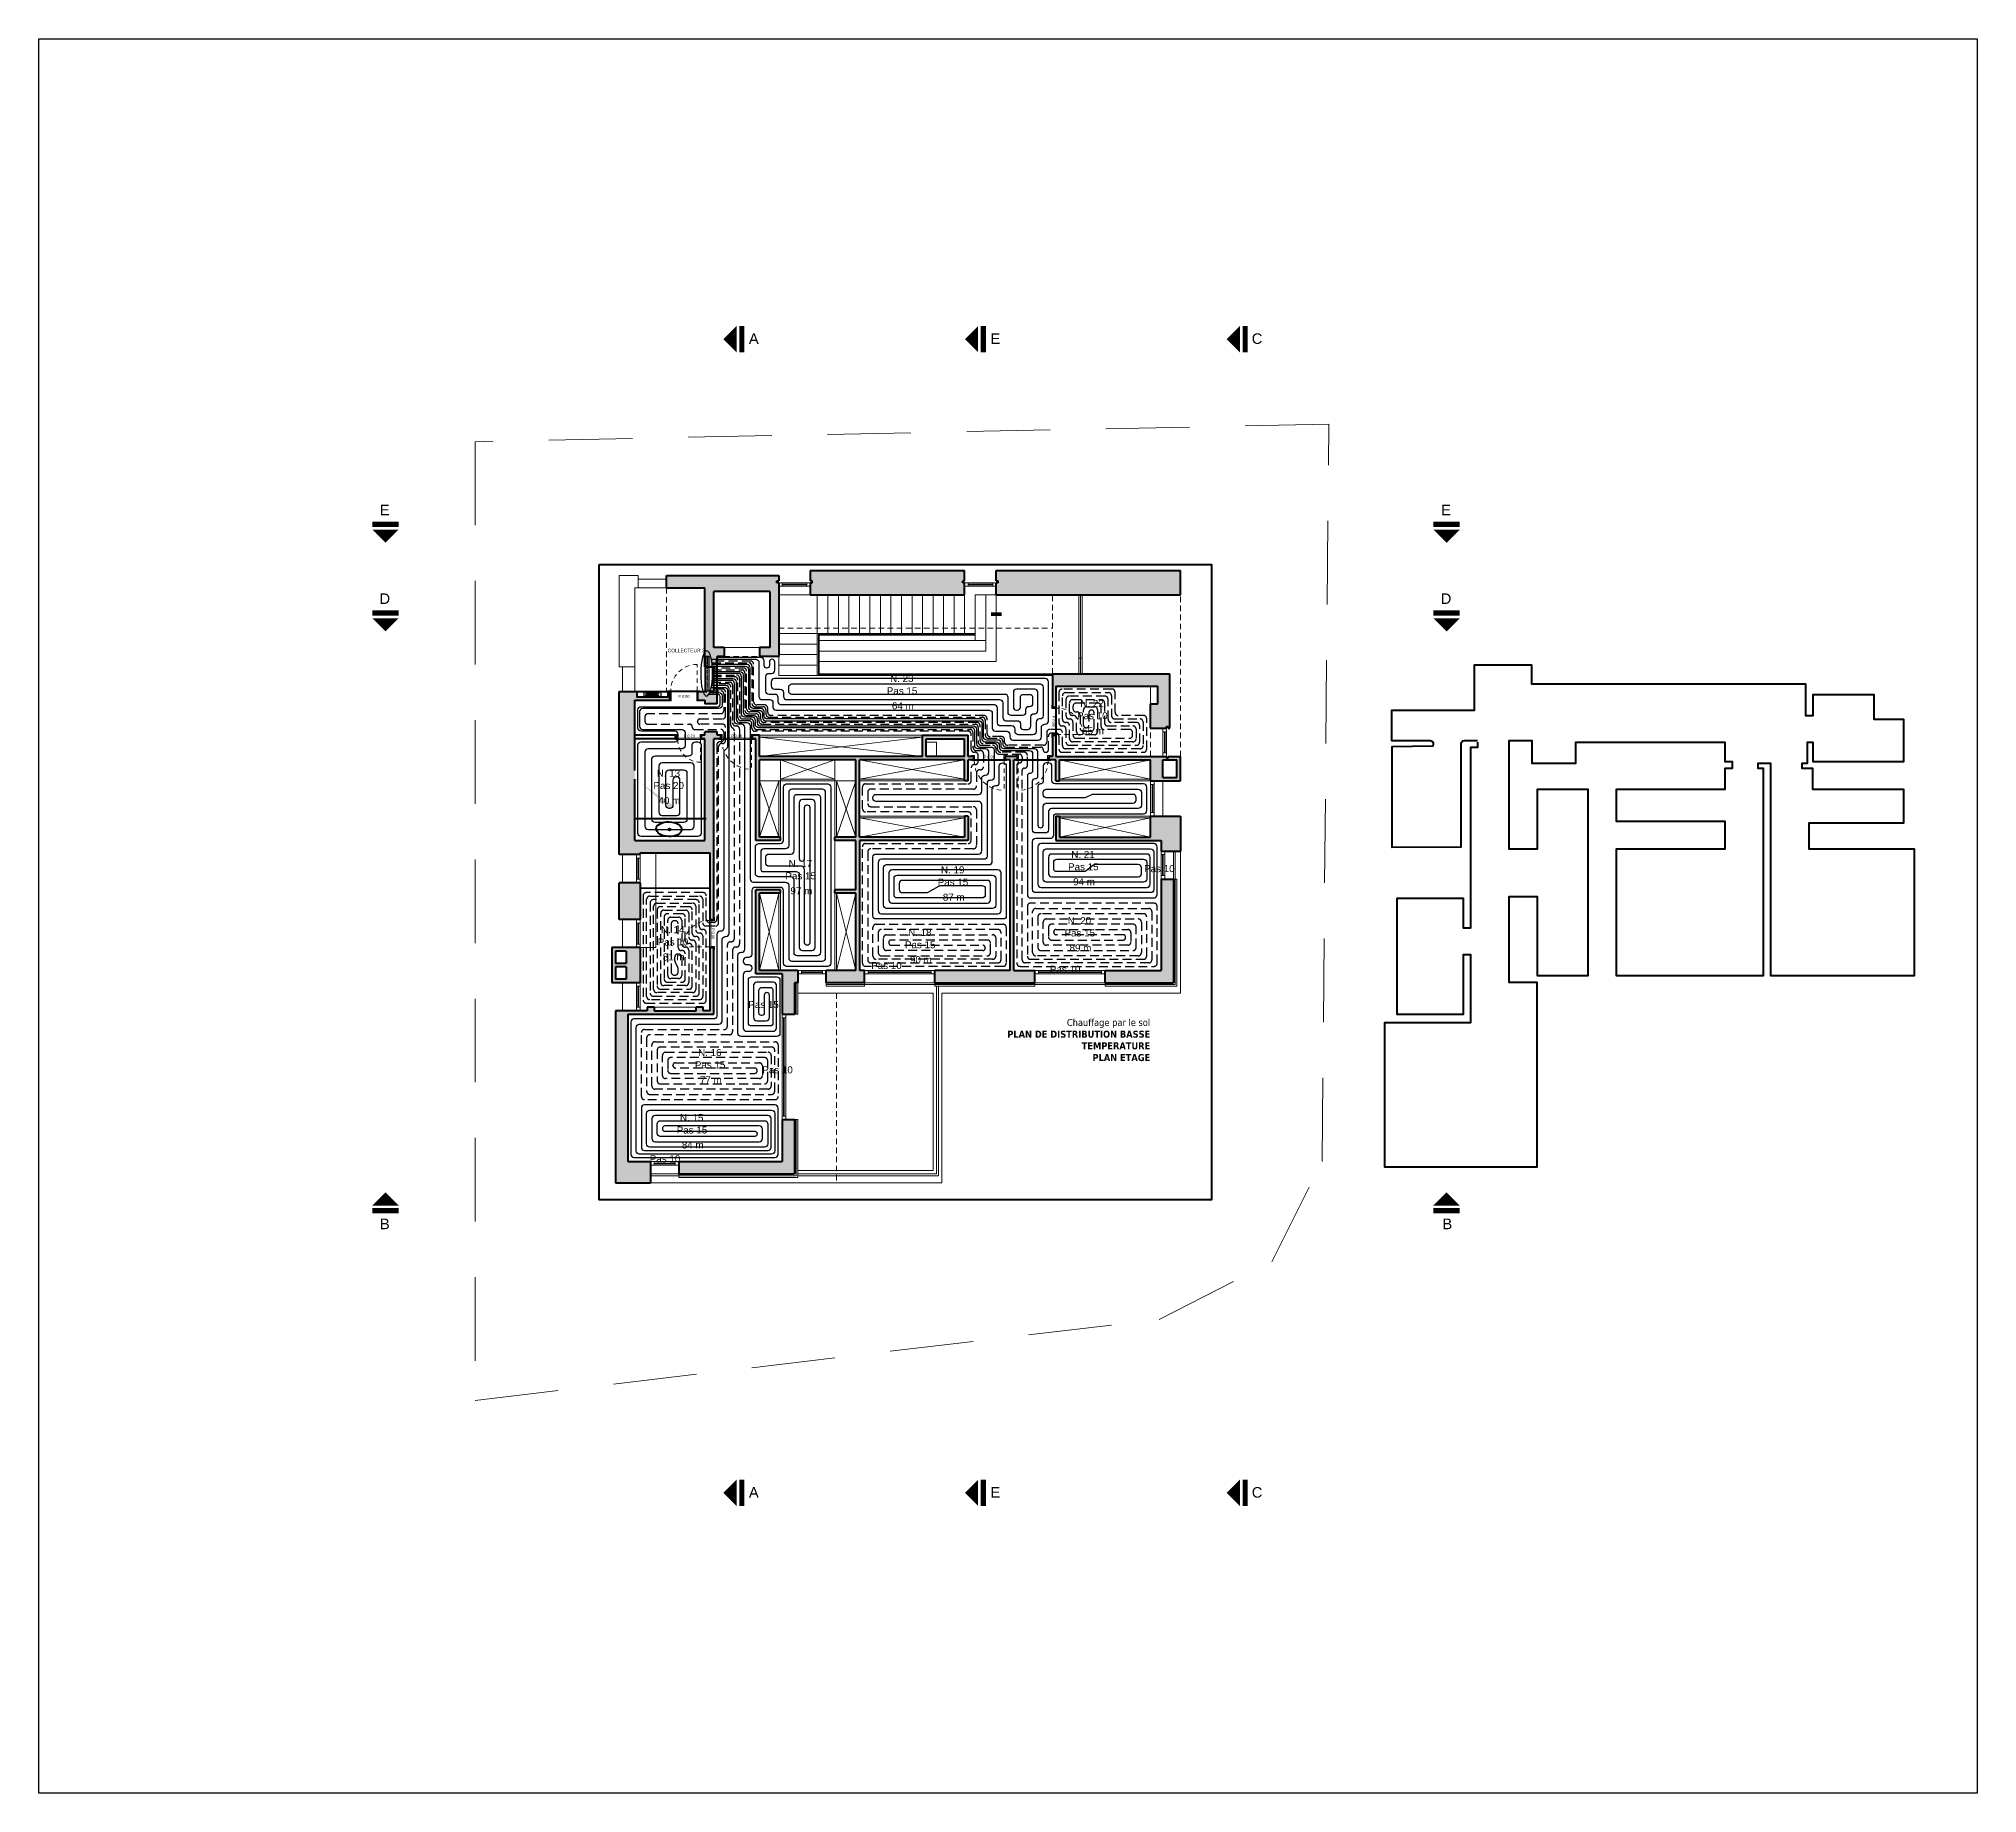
# Model space of a CAD drawing. Header units: millimetres. Extents: x 898 to 1196, y 229 to 443.
# Drawn here: x 1140.7 to 1196, y 320.1 to 370.1 of the extents above; entities that cross this region are included whole.
import ezdxf
from ezdxf.enums import TextEntityAlignment as Align

# ---------------------------------------------------------------- set-up
doc = ezdxf.new("R2010")
doc.units = ezdxf.units.MM
for name, pattern in [('DASHED2', [0.375, 0.25, -0.125]), ('HIDDEN', [0.375, 0.25, -0.125]), ('HIDDEN2', [4.7625, 3.175, -1.5875]), ('Projeté', [3.96875, 2.38125, -1.5875]), ('TRATTEGGIATA', [0.75, 0.5, -0.25])]:
    doc.linetypes.add(name, pattern=pattern)
doc.layers.get('0').update_dxf_attribs({"color": 41})
doc.layers.get('DEFPOINTS').update_dxf_attribs({"color": 53})
for name, color, linetype in [('02-mandata', 1, 'Continuous'), ('CHAUFFAGE PAR LE SOL', 6, 'Continuous'), ('collecteur', 7, 'Continuous'), ('Texte', 2, 'Continuous'), ('TEXTE CH SOL', 7, 'Continuous')]:
    doc.layers.add(name, color=color, linetype=linetype)
for name, color, linetype, lineweight in [('03-ritorno', 5, 'TRATTEGGIATA', 25), ('A-FLOR-OVHD', 1, 'Projeté', 18), ('alim', 5, 'Continuous', 5), ('AN-Textes', 5, 'Continuous', 13), ('CHAUFFAGE', 4, 'Continuous', 5), ('p allége', 1, 'Continuous', 20), ('p caché', 3, 'HIDDEN2', 20), ('p hachure', 253, 'Continuous', 15), ('p menuiserie', 5, 'Continuous', 20), ('p mur', 7, 'Continuous', 40), ('p symbole', 6, 'Continuous', 20), ('p texte', 7, 'Continuous', 15)]:
    doc.layers.add(name, color=color, linetype=linetype, lineweight=lineweight)
doc.styles.add('ARIAL', font='Arial.ttf', dxfattribs={"height": 0.1})
doc.styles.add('sansserif', font='SANSS___.TTF', dxfattribs={"width": 0.7})
doc.linetypes.add('GAZ', pattern='A,12.7,-5.08,["GAS",Standard,S=2.54,R=0,X=-2.54,Y=-1.27],-6.35', length=24.13)
doc.dimstyles.new('ISO-25', dxfattribs={"dimtxt": 2.5, "dimasz": 2.5, "dimexe": 1.25, "dimexo": 0.625, "dimtad": 1, "dimtxsty": 'Standard', "dimcen": 2.5, "dimadec": 0, "dimazin": 0, "dimtfac": 1, "dimtmove": 0, "dimatfit": 3, "dimfxl": 1, "dimarcsym": 0})

msp = doc.modelspace()

# ---------------------------------------------------------------- texts
at = {"layer": 'collecteur', "color": 6, "style": 'sansserif'}
msp.add_text('COLLECTEUR 2', height=0.1, rotation=360, dxfattribs=at).set_placement((1158.65, 352.65))
at = {"layer": 'p texte', "style": 'ARIAL'}
for s, p in [('A', (1161.104, 361.588)), ('E', (1167.987, 361.588)), ('C', (1175.446, 361.588)), ('E', (1150.589, 356.704)), ('E', (1180.83, 356.704)), ('D', (1150.589, 354.178)), ('D', (1180.83, 354.178)), ('B', (1150.589, 336.359)), ('B', (1180.868, 336.359)), ('A', (1161.104, 328.709)), ('E', (1167.987, 328.709)), ('C', (1175.446, 328.709))]:
    msp.add_text(s, height=0.3, dxfattribs=at).set_placement(p, align=Align.MIDDLE)
at = {"layer": 'Texte', "color": 0, "insert": (1172.4, 342.2), "char_height": 0.2, "width": 5.60202, "attachment_point": 3}
msp.add_mtext('{\\fTahoma|b0|i0|c0|p34;Chauffage par le sol\\P\\fTahoma|b1|i0|c0|p34;PLAN DE DISTRIBUTION BASSE TEMPERATURE\\PPLAN ETAGE}', dxfattribs=at)
at = {"layer": 'TEXTE CH SOL', "color": 7, "lineweight": 25, "style": 'sansserif', "oblique": 360, "width": 1}
for s, p in [('N. 23', (1164.987, 351.803)), ('64 m', (1165.039, 351.024)), ('N. 22', (1170.409, 351.092)), ('65 m', (1170.461, 350.314)), ('N. 13', (1158.337, 349.103)), ('40 m', (1158.389, 348.324)), ('N. 21', (1170.152, 346.788)), ('N. 17', (1162.097, 346.529)), ('N. 19', (1166.438, 346.35)), ('97 m', (1162.149, 345.751)), ('94 m', (1170.204, 346.01)), ('87 m', (1166.491, 345.572)), ('N. 14', (1158.459, 344.645)), ('N. 18', (1165.503, 344.567)), ('N. 20', (1170.05, 344.903)), ('89 m', (1170.102, 344.125)), ('81 m', (1158.511, 343.867)), ('90 m', (1165.555, 343.789)), ('N. 16', (1159.517, 341.144)), ('77 m', (1159.569, 340.366)), ('N. 15', (1159, 339.287)), ('84 m', (1159.052, 338.509))]:
    msp.add_text(s, height=0.2, dxfattribs=at).set_placement(p)
at = {"layer": 'TEXTE CH SOL', "color": 7, "lineweight": 25, "style": 'sansserif', "oblique": 0, "width": 1}
for s, p in [('Pas 15', (1164.894, 351.452)), ('Pas 10', (1170.317, 350.741)), ('Pas 20', (1158.244, 348.752)), ('Pas 15', (1162.005, 346.178)), ('Pas 15', (1170.06, 346.437)), ('Pas 10', (1172.226, 346.385)), ('Pas 15', (1166.346, 345.999)), ('Pas 15', (1169.958, 344.552)), ('Pas 10', (1158.367, 344.294)), ('Pas 15', (1165.411, 344.216)), ('Pas 10', (1164.45, 343.625)), ('Pas 10', (1169.541, 343.516)), ('Pas 15', (1160.946, 342.511)), ('Pas 15', (1159.425, 340.793)), ('Pas 10', (1161.346, 340.651)), ('Pas 15', (1158.908, 338.936)), ('Pas 10', (1158.139, 338.115))]:
    msp.add_text(s, height=0.2, rotation=0, dxfattribs=at).set_placement(p)

# ---------------------------------------------------------------- blocks, each defined once
blk = doc.blocks.new('*U20')
at = {"layer": 'p menuiserie'}
for p, q in [((0.9, 0), (0, 0)), ((0.9, -0.1), (0, -0.1)), ((0.1, 0), (0.1, -0.1)), ((0.8, -0.04), (0.1, -0.04)), ((0.8, -0.06), (0.1, -0.06)), ((0.8, 0), (0.8, -0.1))]:
    blk.add_line(p, q, dxfattribs=at)
blk = doc.blocks.new('*U21')
at = {"layer": 'p menuiserie'}
for p, q in [((0.9, 0), (0, 0)), ((0.9, -0.1), (0, -0.1)), ((0.1, 0), (0.1, -0.1)), ((0.8, -0.04), (0.1, -0.04)), ((0.8, -0.06), (0.1, -0.06)), ((0.8, 0), (0.8, -0.1))]:
    blk.add_line(p, q, dxfattribs=at)
blk = doc.blocks.new('*U22')
at = {"layer": 'p menuiserie'}
for p, q in [((0.8, 0), (0, 0)), ((0.8, -0.1), (0, -0.1)), ((0.1, 0), (0.1, -0.1)), ((0.7, -0.04), (0.1, -0.04)), ((0.7, -0.06), (0.1, -0.06)), ((0.7, 0), (0.7, -0.1))]:
    blk.add_line(p, q, dxfattribs=at)
blk = doc.blocks.new('*U23')
at = {"layer": 'p menuiserie'}
for p, q in [((0.8, 0), (0, 0)), ((0.8, -0.1), (0, -0.1)), ((0.1, 0), (0.1, -0.1)), ((0.7, -0.04), (0.1, -0.04)), ((0.7, -0.06), (0.1, -0.06)), ((0.7, 0), (0.7, -0.1))]:
    blk.add_line(p, q, dxfattribs=at)
blk = doc.blocks.new('*U24')
at = {"layer": 'p menuiserie'}
for p, q in [((0.8, 0), (0, 0)), ((0.8, -0.1), (0, -0.1)), ((0.1, 0), (0.1, -0.1)), ((0.7, -0.04), (0.1, -0.04)), ((0.7, -0.06), (0.1, -0.06)), ((0.7, 0), (0.7, -0.1))]:
    blk.add_line(p, q, dxfattribs=at)
blk = doc.blocks.new('*U25')
at = {"layer": 'p menuiserie'}
for p, q in [((0.8, 0), (0, 0)), ((0.8, -0.1), (0, -0.1)), ((0.1, 0), (0.1, -0.1)), ((0.7, -0.04), (0.1, -0.04)), ((0.7, -0.06), (0.1, -0.06)), ((0.7, 0), (0.7, -0.1))]:
    blk.add_line(p, q, dxfattribs=at)
blk = doc.blocks.new('*U26')
at = {"layer": 'p menuiserie'}
for p, q in [((3, 0), (0, 0)), ((3, -0.1), (0, -0.1)), ((0.1, 0), (0.1, -0.1)), ((2.9, -0.04), (0.1, -0.04)), ((2.9, -0.06), (0.1, -0.06)), ((2.9, 0), (2.9, -0.1))]:
    blk.add_line(p, q, dxfattribs=at)
blk = doc.blocks.new('*U27')
at = {"layer": 'p menuiserie'}
for p, q in [((0.8, 0), (0, 0)), ((0.8, -0.1), (0, -0.1)), ((0.1, 0), (0.1, -0.1)), ((0.7, -0.04), (0.1, -0.04)), ((0.7, -0.06), (0.1, -0.06)), ((0.7, 0), (0.7, -0.1))]:
    blk.add_line(p, q, dxfattribs=at)
blk = doc.blocks.new('*U28')
at = {"layer": 'p menuiserie'}
for p, q in [((2, 0), (0, 0)), ((2, -0.1), (0, -0.1)), ((0.1, 0), (0.1, -0.1)), ((1.9, -0.04), (0.1, -0.04)), ((1.9, -0.06), (0.1, -0.06)), ((1.9, 0), (1.9, -0.1))]:
    blk.add_line(p, q, dxfattribs=at)
blk = doc.blocks.new('*U29')
at = {"layer": 'p menuiserie'}
for p, q in [((2, 0), (0, 0)), ((2, -0.1), (0, -0.1)), ((0.1, 0), (0.1, -0.1)), ((1.9, -0.04), (0.1, -0.04)), ((1.9, -0.06), (0.1, -0.06)), ((1.9, 0), (1.9, -0.1))]:
    blk.add_line(p, q, dxfattribs=at)
blk = doc.blocks.new('*U30')
at = {"layer": 'p menuiserie'}
for p, q in [((0.8, 0), (0, 0)), ((0.8, -0.1), (0, -0.1)), ((0.1, 0), (0.1, -0.1)), ((0.7, -0.04), (0.1, -0.04)), ((0.7, -0.06), (0.1, -0.06)), ((0.7, 0), (0.7, -0.1))]:
    blk.add_line(p, q, dxfattribs=at)
blk = doc.blocks.new('*U31')
at = {"layer": 'p menuiserie'}
for p, q in [((1, 0), (0, 0)), ((1, -0.1), (0, -0.1)), ((0.1, 0), (0.1, -0.1)), ((0.9, -0.04), (0.1, -0.04)), ((0.9, -0.06), (0.1, -0.06)), ((0.9, 0), (0.9, -0.1))]:
    blk.add_line(p, q, dxfattribs=at)
blk = doc.blocks.new('*U32')
at = {"layer": 'p menuiserie'}
for p, q in [((0.8, 0), (0, 0)), ((0.8, -0.1), (0, -0.1)), ((0.1, 0), (0.1, -0.1)), ((0.7, -0.04), (0.1, -0.04)), ((0.7, -0.06), (0.1, -0.06)), ((0.7, 0), (0.7, -0.1))]:
    blk.add_line(p, q, dxfattribs=at)
blk = doc.blocks.new('*D83')
at = {"layer": 'DEFPOINTS', "color": 0, "transparency": 16777216}
for p in [(-0.475, 0.002), (-0.475, -0.04), (0.425, -0.04)]:
    blk.add_point(p, dxfattribs=at)
at = {"layer": 'AN-Textes', "color": 0, "transparency": 16777216, "insert": (-0.025, 0.059), "char_height": 0.08, "attachment_point": 5}
blk.add_mtext('P 0,90', dxfattribs=at)
blk = doc.blocks.new('_None')
blk = doc.blocks.new('AUDIT_I_240531090321-0')
at = {"linetype": 'ByBlock'}
for centre, radius, start, end in [((4.5, 1.8), 0.2, 245.22485, 270.00002), ((2.7, -2.4), 0.1, 90, 141.31781), ((2.6, -2.3), 0.1, 270, 321.31781), ((4.5, -2.2), 0.2, 89.99998, 114.77515)]:
    blk.add_arc(centre, radius, start, end, dxfattribs=at)
at = {"linetype": 'Continuous'}
for centre, radius, start, end in [((7.5, 1.2), 0.1, 249.51268, 270), ((54, 1.5), 0.05, 90, 180), ((54, 1.5), 0.05, 0, 90), ((7.5, -1.7), 0.1, 90, 110.48732), ((54, -1.9), 0.05, 180, 270), ((54, -1.9), 0.05, 270, 0)]:
    blk.add_arc(centre, radius, start, end, dxfattribs=at)
at = {"color": 5, "linetype": 'Continuous'}
for centre, start, end in [((12, 3.9), 90, 120), ((14.9, 3.9), 60, 90), ((18, 3.9), 90, 120), ((20.9, 3.9), 60, 90), ((24, 3.9), 90, 120), ((26.9, 3.9), 60, 90), ((30, 3.9), 90, 120), ((32.9, 3.9), 60, 90), ((36, 3.9), 90, 120), ((38.9, 3.9), 60, 90), ((42, 3.9), 90, 120), ((44.9, 3.9), 60, 90), ((48, 3.9), 90, 120), ((50.9, 3.9), 60, 90)]:
    blk.add_arc(centre, 0.2, start, end, dxfattribs=at)
blk = doc.blocks.new('c ef ecs')
at = {"layer": 'alim', "color": 5, "lineweight": -3}
for p, q in [((-303.9, 72.835), (-303.9, 72.851)), ((-303.897, 72.851), (-303.9, 72.851)), ((-303.9, 72.849), (-303.9, 72.85)), ((-303.9, 72.85), (-303.899, 72.85)), ((-303.9, 72.848), (-303.9, 72.849)), ((-303.9, 72.847), (-303.9, 72.848)), ((-303.9, 72.848), (-303.9, 72.848)), ((-303.9, 72.846), (-303.9, 72.847)), ((-303.9, 72.845), (-303.9, 72.846)), ((-303.9, 72.846), (-303.9, 72.846)), ((-303.899, 72.844), (-303.9, 72.845)), ((-303.9, 72.845), (-303.9, 72.845)), ((-303.9, 72.841), (-303.9, 72.842)), ((-303.9, 72.842), (-303.899, 72.842)), ((-303.9, 72.84), (-303.9, 72.841)), ((-303.9, 72.839), (-303.9, 72.84)), ((-303.9, 72.84), (-303.9, 72.84)), ((-303.9, 72.838), (-303.9, 72.839)), ((-303.9, 72.837), (-303.9, 72.838)), ((-303.9, 72.838), (-303.9, 72.838)), ((-303.9, 72.836), (-303.9, 72.837)), ((-303.899, 72.836), (-303.9, 72.836)), ((-303.897, 72.835), (-303.9, 72.835)), ((-303.899, 72.85), (-303.899, 72.851)), ((-303.897, 72.85), (-303.899, 72.85)), ((-303.899, 72.842), (-303.899, 72.844)), ((-303.897, 72.844), (-303.899, 72.844)), ((-303.897, 72.842), (-303.899, 72.842)), ((-303.899, 72.835), (-303.899, 72.836)), ((-303.897, 72.836), (-303.899, 72.836)), ((-303.897, 72.853), (-303.897, 72.833)), ((-303.897, 72.853), (-303.896, 72.853)), ((-303.897, 72.833), (-303.896, 72.833)), ((-303.896, 72.854), (-303.896, 72.832)), ((-303.895, 72.854), (-303.895, 72.832)), ((-303.895, 72.854), (-303.895, 72.832)), ((-303.895, 72.854), (-303.895, 72.832)), ((-303.894, 72.834), (-303.894, 72.852)), ((-303.89, 72.852), (-303.894, 72.852)), ((-303.89, 72.834), (-303.894, 72.834)), ((-303.89, 72.834), (-303.89, 72.852)), ((-303.889, 72.833), (-303.889, 72.853)), ((-303.887, 72.854), (-303.887, 72.832)), ((-303.617, 72.854), (-303.887, 72.854)), ((-303.617, 72.832), (-303.887, 72.832)), ((-303.878, 72.823), (-303.876, 72.83)), ((-303.878, 72.824), (-303.877, 72.826)), ((-303.878, 72.823), (-303.878, 72.824)), ((-303.878, 72.823), (-303.878, 72.823)), ((-303.878, 72.817), (-303.878, 72.823)), ((-303.878, 72.817), (-303.878, 72.823)), ((-303.878, 72.817), (-303.878, 72.817)), ((-303.876, 72.815), (-303.878, 72.817)), ((-303.878, 72.817), (-303.877, 72.816)), ((-303.877, 72.828), (-303.876, 72.828)), ((-303.877, 72.827), (-303.877, 72.828)), ((-303.877, 72.826), (-303.877, 72.827)), ((-303.877, 72.816), (-303.876, 72.816)), ((-303.877, 72.816), (-303.877, 72.816)), ((-303.876, 72.854), (-303.875, 72.854)), ((-303.876, 72.854), (-303.876, 72.854)), ((-303.876, 72.853), (-303.876, 72.854)), ((-303.875, 72.852), (-303.876, 72.853)), ((-303.876, 72.833), (-303.875, 72.834)), ((-303.876, 72.832), (-303.876, 72.833)), ((-303.876, 72.832), (-303.876, 72.832)), ((-303.875, 72.832), (-303.876, 72.832)), ((-303.855, 72.83), (-303.876, 72.83)), ((-303.876, 72.829), (-303.875, 72.829)), ((-303.876, 72.828), (-303.876, 72.829)), ((-303.876, 72.816), (-303.875, 72.816)), ((-303.855, 72.815), (-303.876, 72.815)), ((-303.875, 72.854), (-303.875, 72.854)), ((-303.875, 72.852), (-303.856, 72.852)), ((-303.875, 72.852), (-303.874, 72.851)), ((-303.856, 72.834), (-303.875, 72.834)), ((-303.874, 72.834), (-303.875, 72.834)), ((-303.875, 72.832), (-303.875, 72.832)), ((-303.875, 72.83), (-303.875, 72.832)), ((-303.875, 72.83), (-303.874, 72.83)), ((-303.875, 72.83), (-303.875, 72.83)), ((-303.875, 72.829), (-303.875, 72.83)), ((-303.875, 72.816), (-303.874, 72.816)), ((-303.856, 72.815), (-303.875, 72.815)), ((-303.874, 72.866), (-303.857, 72.866)), ((-303.874, 72.866), (-303.857, 72.866)), ((-303.874, 72.861), (-303.874, 72.866)), ((-303.874, 72.866), (-303.874, 72.866)), ((-303.874, 72.861), (-303.857, 72.861)), ((-303.873, 72.861), (-303.874, 72.861)), ((-303.874, 72.859), (-303.874, 72.859)), ((-303.874, 72.859), (-303.874, 72.859)), ((-303.873, 72.859), (-303.874, 72.859)), ((-303.873, 72.859), (-303.874, 72.859)), ((-303.874, 72.854), (-303.874, 72.859)), ((-303.874, 72.855), (-303.874, 72.859)), ((-303.874, 72.855), (-303.871, 72.855)), ((-303.874, 72.851), (-303.873, 72.85)), ((-303.873, 72.835), (-303.874, 72.834)), ((-303.874, 72.83), (-303.873, 72.829)), ((-303.874, 72.83), (-303.874, 72.83)), ((-303.874, 72.83), (-303.874, 72.83)), ((-303.874, 72.816), (-303.873, 72.816)), ((-303.873, 72.861), (-303.858, 72.861)), ((-303.873, 72.859), (-303.873, 72.861)), ((-303.858, 72.859), (-303.873, 72.859)), ((-303.873, 72.859), (-303.873, 72.859)), ((-303.872, 72.859), (-303.873, 72.859)), ((-303.873, 72.85), (-303.871, 72.849)), ((-303.872, 72.837), (-303.873, 72.835)), ((-303.873, 72.829), (-303.872, 72.828)), ((-303.873, 72.829), (-303.873, 72.829)), ((-303.873, 72.816), (-303.872, 72.816)), ((-303.873, 72.816), (-303.873, 72.816)), ((-303.872, 72.859), (-303.872, 72.859)), ((-303.871, 72.859), (-303.872, 72.859)), ((-303.871, 72.838), (-303.872, 72.837)), ((-303.872, 72.828), (-303.872, 72.827)), ((-303.872, 72.828), (-303.872, 72.828)), ((-303.872, 72.827), (-303.871, 72.826)), ((-303.872, 72.816), (-303.871, 72.816)), ((-303.871, 72.859), (-303.871, 72.859)), ((-303.871, 72.859), (-303.871, 72.859)), ((-303.871, 72.859), (-303.869, 72.859)), ((-303.871, 72.855), (-303.871, 72.859)), ((-303.871, 72.849), (-303.869, 72.847)), ((-303.867, 72.841), (-303.871, 72.838)), ((-303.871, 72.826), (-303.871, 72.824)), ((-303.871, 72.824), (-303.87, 72.823)), ((-303.871, 72.816), (-303.87, 72.817)), ((-303.869, 72.823), (-303.87, 72.823)), ((-303.87, 72.817), (-303.87, 72.823)), ((-303.869, 72.817), (-303.87, 72.817)), ((-303.868, 72.859), (-303.869, 72.859)), ((-303.869, 72.855), (-303.869, 72.859)), ((-303.869, 72.855), (-303.862, 72.855)), ((-303.869, 72.847), (-303.867, 72.845)), ((-303.869, 72.823), (-303.868, 72.824)), ((-303.869, 72.817), (-303.869, 72.823)), ((-303.869, 72.817), (-303.867, 72.816)), ((-303.867, 72.859), (-303.868, 72.859)), ((-303.868, 72.824), (-303.867, 72.826)), ((-303.866, 72.859), (-303.867, 72.859)), ((-303.867, 72.845), (-303.866, 72.843)), ((-303.866, 72.843), (-303.867, 72.841)), ((-303.867, 72.827), (-303.866, 72.828)), ((-303.867, 72.826), (-303.867, 72.827)), ((-303.867, 72.816), (-303.866, 72.816)), ((-303.865, 72.859), (-303.866, 72.859)), ((-303.866, 72.859), (-303.866, 72.859)), ((-303.866, 72.843), (-303.864, 72.845)), ((-303.864, 72.841), (-303.866, 72.843)), ((-303.866, 72.828), (-303.865, 72.828)), ((-303.866, 72.816), (-303.865, 72.816)), ((-303.864, 72.859), (-303.865, 72.859)), ((-303.865, 72.829), (-303.864, 72.829)), ((-303.865, 72.828), (-303.865, 72.829)), ((-303.865, 72.816), (-303.863, 72.816)), ((-303.863, 72.859), (-303.864, 72.859)), ((-303.864, 72.845), (-303.861, 72.848)), ((-303.859, 72.837), (-303.864, 72.841)), ((-303.864, 72.829), (-303.863, 72.83)), ((-303.862, 72.859), (-303.863, 72.859)), ((-303.863, 72.83), (-303.862, 72.83)), ((-303.863, 72.83), (-303.863, 72.83)), ((-303.863, 72.816), (-303.862, 72.816)), ((-303.862, 72.859), (-303.86, 72.859)), ((-303.862, 72.855), (-303.862, 72.859)), ((-303.862, 72.83), (-303.861, 72.83)), ((-303.862, 72.83), (-303.862, 72.83)), ((-303.862, 72.816), (-303.861, 72.816)), ((-303.861, 72.848), (-303.859, 72.849)), ((-303.861, 72.83), (-303.861, 72.829)), ((-303.861, 72.829), (-303.86, 72.829)), ((-303.861, 72.816), (-303.86, 72.816)), ((-303.86, 72.859), (-303.86, 72.859)), ((-303.86, 72.859), (-303.86, 72.859)), ((-303.859, 72.859), (-303.86, 72.859)), ((-303.86, 72.855), (-303.86, 72.859)), ((-303.86, 72.855), (-303.857, 72.855)), ((-303.86, 72.829), (-303.859, 72.828)), ((-303.86, 72.816), (-303.858, 72.816)), ((-303.858, 72.859), (-303.859, 72.859)), ((-303.859, 72.859), (-303.859, 72.859)), ((-303.859, 72.849), (-303.858, 72.851)), ((-303.858, 72.836), (-303.859, 72.837)), ((-303.859, 72.828), (-303.858, 72.827)), ((-303.859, 72.828), (-303.859, 72.828)), ((-303.858, 72.859), (-303.858, 72.861)), ((-303.858, 72.861), (-303.857, 72.861)), ((-303.858, 72.859), (-303.858, 72.859)), ((-303.858, 72.859), (-303.858, 72.859)), ((-303.857, 72.859), (-303.858, 72.859)), ((-303.858, 72.859), (-303.857, 72.859)), ((-303.858, 72.851), (-303.857, 72.852)), ((-303.857, 72.835), (-303.858, 72.836)), ((-303.858, 72.827), (-303.857, 72.826)), ((-303.858, 72.816), (-303.857, 72.816)), ((-303.857, 72.866), (-303.857, 72.866)), ((-303.857, 72.861), (-303.857, 72.866)), ((-303.857, 72.859), (-303.857, 72.859)), ((-303.857, 72.855), (-303.857, 72.859)), ((-303.857, 72.854), (-303.857, 72.859)), ((-303.857, 72.852), (-303.856, 72.852)), ((-303.856, 72.834), (-303.857, 72.835)), ((-303.857, 72.826), (-303.857, 72.824)), ((-303.857, 72.824), (-303.856, 72.823)), ((-303.857, 72.816), (-303.856, 72.817)), ((-303.855, 72.854), (-303.856, 72.853)), ((-303.856, 72.854), (-303.855, 72.854)), ((-303.856, 72.854), (-303.856, 72.854)), ((-303.856, 72.853), (-303.856, 72.852)), ((-303.856, 72.834), (-303.856, 72.833)), ((-303.856, 72.833), (-303.855, 72.832)), ((-303.856, 72.832), (-303.856, 72.832)), ((-303.855, 72.832), (-303.856, 72.832)), ((-303.856, 72.83), (-303.856, 72.832)), ((-303.855, 72.823), (-303.856, 72.823)), ((-303.856, 72.817), (-303.856, 72.823)), ((-303.855, 72.817), (-303.856, 72.817)), ((-303.855, 72.854), (-303.855, 72.854)), ((-303.855, 72.832), (-303.855, 72.832)), ((-303.855, 72.83), (-303.855, 72.816)), ((-303.855, 72.815), (-303.855, 72.816)), ((-303.839, 72.823), (-303.837, 72.83)), ((-303.839, 72.824), (-303.838, 72.826)), ((-303.839, 72.823), (-303.839, 72.824)), ((-303.839, 72.823), (-303.839, 72.823)), ((-303.839, 72.817), (-303.839, 72.823)), ((-303.839, 72.817), (-303.839, 72.823)), ((-303.839, 72.817), (-303.839, 72.817)), ((-303.837, 72.815), (-303.839, 72.817)), ((-303.839, 72.817), (-303.838, 72.816)), ((-303.838, 72.827), (-303.837, 72.828)), ((-303.838, 72.826), (-303.838, 72.827)), ((-303.838, 72.816), (-303.837, 72.816)), ((-303.838, 72.816), (-303.838, 72.816)), ((-303.837, 72.854), (-303.836, 72.854)), ((-303.837, 72.854), (-303.837, 72.854)), ((-303.836, 72.853), (-303.837, 72.854)), ((-303.837, 72.832), (-303.836, 72.833)), ((-303.837, 72.832), (-303.837, 72.832)), ((-303.836, 72.832), (-303.837, 72.832)), ((-303.816, 72.83), (-303.837, 72.83)), ((-303.837, 72.829), (-303.836, 72.829)), ((-303.837, 72.828), (-303.837, 72.829)), ((-303.837, 72.828), (-303.837, 72.828)), ((-303.837, 72.816), (-303.836, 72.816)), ((-303.816, 72.815), (-303.837, 72.815)), ((-303.836, 72.854), (-303.836, 72.854)), ((-303.836, 72.852), (-303.836, 72.853)), ((-303.836, 72.852), (-303.817, 72.852)), ((-303.836, 72.852), (-303.835, 72.851)), ((-303.836, 72.833), (-303.836, 72.834)), ((-303.817, 72.834), (-303.836, 72.834)), ((-303.835, 72.834), (-303.836, 72.834)), ((-303.836, 72.832), (-303.836, 72.832)), ((-303.836, 72.83), (-303.836, 72.832)), ((-303.836, 72.83), (-303.835, 72.83)), ((-303.836, 72.83), (-303.836, 72.83)), ((-303.836, 72.829), (-303.836, 72.83)), ((-303.836, 72.816), (-303.835, 72.816)), ((-303.817, 72.815), (-303.836, 72.815)), ((-303.835, 72.866), (-303.818, 72.866)), ((-303.835, 72.866), (-303.818, 72.866)), ((-303.835, 72.861), (-303.835, 72.866)), ((-303.835, 72.866), (-303.835, 72.866)), ((-303.835, 72.861), (-303.818, 72.861)), ((-303.834, 72.861), (-303.835, 72.861)), ((-303.835, 72.859), (-303.835, 72.859)), ((-303.834, 72.859), (-303.835, 72.859)), ((-303.834, 72.859), (-303.835, 72.859)), ((-303.835, 72.854), (-303.835, 72.859)), ((-303.835, 72.855), (-303.835, 72.859)), ((-303.835, 72.855), (-303.832, 72.855)), ((-303.835, 72.851), (-303.834, 72.85)), ((-303.834, 72.835), (-303.835, 72.834)), ((-303.835, 72.83), (-303.834, 72.829)), ((-303.835, 72.83), (-303.835, 72.83)), ((-303.835, 72.83), (-303.835, 72.83)), ((-303.835, 72.816), (-303.834, 72.816)), ((-303.834, 72.861), (-303.819, 72.861)), ((-303.834, 72.859), (-303.834, 72.861)), ((-303.819, 72.859), (-303.834, 72.859)), ((-303.834, 72.859), (-303.834, 72.859)), ((-303.834, 72.859), (-303.834, 72.859)), ((-303.833, 72.859), (-303.834, 72.859)), ((-303.834, 72.85), (-303.832, 72.849)), ((-303.833, 72.837), (-303.834, 72.835)), ((-303.834, 72.829), (-303.833, 72.828)), ((-303.834, 72.829), (-303.834, 72.829)), ((-303.834, 72.816), (-303.833, 72.816)), ((-303.834, 72.816), (-303.834, 72.816)), ((-303.833, 72.859), (-303.833, 72.859)), ((-303.832, 72.859), (-303.833, 72.859)), ((-303.832, 72.838), (-303.833, 72.837)), ((-303.833, 72.828), (-303.833, 72.827)), ((-303.833, 72.828), (-303.833, 72.828)), ((-303.833, 72.827), (-303.832, 72.826)), ((-303.833, 72.816), (-303.832, 72.816)), ((-303.832, 72.859), (-303.832, 72.859)), ((-303.832, 72.859), (-303.832, 72.859)), ((-303.832, 72.859), (-303.83, 72.859)), ((-303.832, 72.855), (-303.832, 72.859)), ((-303.832, 72.849), (-303.83, 72.847)), ((-303.828, 72.841), (-303.832, 72.838)), ((-303.832, 72.826), (-303.832, 72.824)), ((-303.832, 72.824), (-303.831, 72.823)), ((-303.832, 72.816), (-303.831, 72.817)), ((-303.83, 72.823), (-303.831, 72.823)), ((-303.831, 72.817), (-303.831, 72.823)), ((-303.83, 72.817), (-303.831, 72.817)), ((-303.829, 72.859), (-303.83, 72.859)), ((-303.83, 72.855), (-303.83, 72.859)), ((-303.83, 72.855), (-303.823, 72.855)), ((-303.83, 72.847), (-303.828, 72.845)), ((-303.83, 72.823), (-303.829, 72.824)), ((-303.83, 72.817), (-303.83, 72.823)), ((-303.83, 72.817), (-303.828, 72.816)), ((-303.828, 72.859), (-303.829, 72.859)), ((-303.829, 72.824), (-303.828, 72.826)), ((-303.827, 72.859), (-303.828, 72.859)), ((-303.828, 72.845), (-303.826, 72.843)), ((-303.826, 72.843), (-303.828, 72.841)), ((-303.828, 72.826), (-303.827, 72.827)), ((-303.828, 72.816), (-303.827, 72.816)), ((-303.826, 72.859), (-303.827, 72.859)), ((-303.827, 72.828), (-303.826, 72.828)), ((-303.827, 72.827), (-303.827, 72.828)), ((-303.827, 72.816), (-303.826, 72.816)), ((-303.826, 72.859), (-303.826, 72.859)), ((-303.825, 72.859), (-303.826, 72.859)), ((-303.826, 72.843), (-303.825, 72.845)), ((-303.825, 72.841), (-303.826, 72.843)), ((-303.826, 72.829), (-303.825, 72.829)), ((-303.826, 72.828), (-303.826, 72.829)), ((-303.826, 72.816), (-303.824, 72.816)), ((-303.824, 72.859), (-303.825, 72.859)), ((-303.825, 72.845), (-303.822, 72.848)), ((-303.82, 72.837), (-303.825, 72.841)), ((-303.825, 72.829), (-303.824, 72.83)), ((-303.823, 72.859), (-303.824, 72.859)), ((-303.824, 72.83), (-303.823, 72.83)), ((-303.824, 72.83), (-303.824, 72.83)), ((-303.824, 72.816), (-303.823, 72.816)), ((-303.823, 72.859), (-303.821, 72.859)), ((-303.823, 72.855), (-303.823, 72.859)), ((-303.823, 72.83), (-303.822, 72.83)), ((-303.823, 72.83), (-303.823, 72.83)), ((-303.823, 72.816), (-303.822, 72.816)), ((-303.822, 72.848), (-303.82, 72.849)), ((-303.822, 72.83), (-303.821, 72.829)), ((-303.822, 72.816), (-303.821, 72.816)), ((-303.821, 72.859), (-303.821, 72.859)), ((-303.821, 72.859), (-303.821, 72.859)), ((-303.82, 72.859), (-303.821, 72.859)), ((-303.821, 72.855), (-303.821, 72.859)), ((-303.821, 72.855), (-303.818, 72.855)), ((-303.821, 72.829), (-303.82, 72.828)), ((-303.821, 72.829), (-303.821, 72.829)), ((-303.821, 72.816), (-303.819, 72.816)), ((-303.819, 72.859), (-303.82, 72.859)), ((-303.82, 72.859), (-303.82, 72.859)), ((-303.82, 72.849), (-303.819, 72.851)), ((-303.819, 72.836), (-303.82, 72.837)), ((-303.82, 72.828), (-303.819, 72.827)), ((-303.82, 72.828), (-303.82, 72.828)), ((-303.819, 72.859), (-303.819, 72.861)), ((-303.819, 72.861), (-303.818, 72.861)), ((-303.819, 72.859), (-303.819, 72.859)), ((-303.818, 72.859), (-303.819, 72.859)), ((-303.819, 72.859), (-303.818, 72.859)), ((-303.819, 72.851), (-303.818, 72.852)), ((-303.818, 72.835), (-303.819, 72.836)), ((-303.819, 72.827), (-303.818, 72.826)), ((-303.819, 72.816), (-303.818, 72.816)), ((-303.818, 72.866), (-303.818, 72.866)), ((-303.818, 72.861), (-303.818, 72.866)), ((-303.818, 72.859), (-303.818, 72.859)), ((-303.818, 72.859), (-303.818, 72.859)), ((-303.818, 72.855), (-303.818, 72.859)), ((-303.818, 72.854), (-303.818, 72.859)), ((-303.818, 72.852), (-303.817, 72.852)), ((-303.817, 72.834), (-303.818, 72.835)), ((-303.818, 72.826), (-303.817, 72.824)), ((-303.818, 72.816), (-303.817, 72.817)), ((-303.817, 72.854), (-303.816, 72.854)), ((-303.817, 72.854), (-303.817, 72.854)), ((-303.816, 72.853), (-303.817, 72.852)), ((-303.817, 72.834), (-303.816, 72.833)), ((-303.817, 72.832), (-303.817, 72.832)), ((-303.816, 72.832), (-303.817, 72.832)), ((-303.817, 72.83), (-303.817, 72.832)), ((-303.817, 72.824), (-303.817, 72.823)), ((-303.816, 72.823), (-303.817, 72.823)), ((-303.817, 72.817), (-303.817, 72.823)), ((-303.816, 72.817), (-303.817, 72.817)), ((-303.816, 72.854), (-303.816, 72.853)), ((-303.816, 72.854), (-303.816, 72.854)), ((-303.816, 72.833), (-303.816, 72.832)), ((-303.816, 72.832), (-303.816, 72.832)), ((-303.816, 72.83), (-303.816, 72.816)), ((-303.816, 72.815), (-303.816, 72.816)), ((-303.8, 72.823), (-303.798, 72.83)), ((-303.8, 72.824), (-303.799, 72.826)), ((-303.8, 72.823), (-303.8, 72.824)), ((-303.8, 72.823), (-303.8, 72.823)), ((-303.8, 72.817), (-303.8, 72.823)), ((-303.8, 72.817), (-303.8, 72.823)), ((-303.8, 72.817), (-303.8, 72.817)), ((-303.797, 72.815), (-303.8, 72.817)), ((-303.8, 72.817), (-303.799, 72.816)), ((-303.799, 72.827), (-303.798, 72.828)), ((-303.799, 72.826), (-303.799, 72.827)), ((-303.799, 72.816), (-303.798, 72.816)), ((-303.798, 72.854), (-303.797, 72.854)), ((-303.798, 72.854), (-303.798, 72.854)), ((-303.797, 72.853), (-303.798, 72.854)), ((-303.798, 72.832), (-303.797, 72.833)), ((-303.798, 72.832), (-303.798, 72.832)), ((-303.797, 72.832), (-303.798, 72.832)), ((-303.777, 72.83), (-303.798, 72.83)), ((-303.798, 72.829), (-303.797, 72.829)), ((-303.798, 72.828), (-303.798, 72.829)), ((-303.798, 72.828), (-303.798, 72.828)), ((-303.798, 72.816), (-303.797, 72.816)), ((-303.798, 72.816), (-303.798, 72.816)), ((-303.797, 72.854), (-303.797, 72.854)), ((-303.797, 72.852), (-303.797, 72.853)), ((-303.797, 72.852), (-303.778, 72.852)), ((-303.797, 72.852), (-303.796, 72.851)), ((-303.797, 72.833), (-303.797, 72.834)), ((-303.778, 72.834), (-303.797, 72.834)), ((-303.796, 72.834), (-303.797, 72.834)), ((-303.797, 72.832), (-303.797, 72.832)), ((-303.797, 72.83), (-303.797, 72.832)), ((-303.797, 72.83), (-303.796, 72.83)), ((-303.797, 72.829), (-303.797, 72.83)), ((-303.797, 72.816), (-303.796, 72.816)), ((-303.778, 72.815), (-303.797, 72.815)), ((-303.777, 72.815), (-303.797, 72.815)), ((-303.796, 72.866), (-303.779, 72.866)), ((-303.796, 72.866), (-303.779, 72.866)), ((-303.796, 72.861), (-303.796, 72.866)), ((-303.796, 72.866), (-303.796, 72.866)), ((-303.796, 72.861), (-303.779, 72.861)), ((-303.795, 72.861), (-303.796, 72.861)), ((-303.796, 72.859), (-303.796, 72.859)), ((-303.795, 72.859), (-303.796, 72.859)), ((-303.795, 72.859), (-303.796, 72.859)), ((-303.796, 72.854), (-303.796, 72.859)), ((-303.796, 72.855), (-303.796, 72.859)), ((-303.796, 72.855), (-303.793, 72.855)), ((-303.796, 72.851), (-303.794, 72.85)), ((-303.795, 72.835), (-303.796, 72.834)), ((-303.796, 72.83), (-303.795, 72.83)), ((-303.796, 72.83), (-303.796, 72.83)), ((-303.796, 72.83), (-303.796, 72.83)), ((-303.796, 72.816), (-303.795, 72.816)), ((-303.795, 72.861), (-303.78, 72.861)), ((-303.795, 72.859), (-303.795, 72.861)), ((-303.78, 72.859), (-303.795, 72.859)), ((-303.795, 72.859), (-303.795, 72.859)), ((-303.795, 72.859), (-303.795, 72.859)), ((-303.794, 72.859), (-303.795, 72.859)), ((-303.794, 72.837), (-303.795, 72.835)), ((-303.795, 72.83), (-303.795, 72.829)), ((-303.795, 72.829), (-303.794, 72.828)), ((-303.795, 72.829), (-303.795, 72.829)), ((-303.795, 72.816), (-303.794, 72.816)), ((-303.795, 72.816), (-303.795, 72.816)), ((-303.794, 72.859), (-303.794, 72.859)), ((-303.793, 72.859), (-303.794, 72.859)), ((-303.794, 72.85), (-303.793, 72.849)), ((-303.793, 72.838), (-303.794, 72.837)), ((-303.794, 72.828), (-303.793, 72.827)), ((-303.794, 72.828), (-303.794, 72.828)), ((-303.794, 72.816), (-303.793, 72.816)), ((-303.793, 72.859), (-303.793, 72.859)), ((-303.793, 72.859), (-303.793, 72.859)), ((-303.793, 72.859), (-303.791, 72.859)), ((-303.793, 72.855), (-303.793, 72.859)), ((-303.793, 72.849), (-303.791, 72.847)), ((-303.789, 72.841), (-303.793, 72.838)), ((-303.793, 72.827), (-303.793, 72.826)), ((-303.793, 72.826), (-303.793, 72.824)), ((-303.793, 72.824), (-303.792, 72.823)), ((-303.793, 72.816), (-303.792, 72.817)), ((-303.791, 72.823), (-303.792, 72.823)), ((-303.792, 72.817), (-303.792, 72.823)), ((-303.791, 72.817), (-303.792, 72.817)), ((-303.79, 72.859), (-303.791, 72.859)), ((-303.791, 72.855), (-303.791, 72.859)), ((-303.791, 72.855), (-303.784, 72.855)), ((-303.791, 72.847), (-303.789, 72.845)), ((-303.791, 72.823), (-303.79, 72.824)), ((-303.791, 72.817), (-303.791, 72.823)), ((-303.791, 72.817), (-303.789, 72.816)), ((-303.789, 72.859), (-303.79, 72.859)), ((-303.79, 72.824), (-303.789, 72.826)), ((-303.788, 72.859), (-303.789, 72.859)), ((-303.789, 72.845), (-303.787, 72.843)), ((-303.787, 72.843), (-303.789, 72.841)), ((-303.789, 72.826), (-303.788, 72.827)), ((-303.789, 72.816), (-303.788, 72.816)), ((-303.787, 72.859), (-303.788, 72.859)), ((-303.788, 72.828), (-303.787, 72.828)), ((-303.788, 72.827), (-303.788, 72.828)), ((-303.788, 72.816), (-303.787, 72.816)), ((-303.787, 72.859), (-303.787, 72.859)), ((-303.786, 72.859), (-303.787, 72.859)), ((-303.787, 72.843), (-303.786, 72.845)), ((-303.786, 72.841), (-303.787, 72.843)), ((-303.787, 72.828), (-303.786, 72.829)), ((-303.787, 72.816), (-303.785, 72.816)), ((-303.785, 72.859), (-303.786, 72.859)), ((-303.786, 72.845), (-303.783, 72.848)), ((-303.781, 72.837), (-303.786, 72.841)), ((-303.786, 72.829), (-303.785, 72.83)), ((-303.786, 72.829), (-303.786, 72.829)), ((-303.784, 72.859), (-303.785, 72.859)), ((-303.785, 72.83), (-303.784, 72.83)), ((-303.785, 72.83), (-303.785, 72.83)), ((-303.785, 72.816), (-303.784, 72.816)), ((-303.784, 72.859), (-303.782, 72.859)), ((-303.784, 72.855), (-303.784, 72.859)), ((-303.784, 72.83), (-303.783, 72.83)), ((-303.784, 72.83), (-303.784, 72.83)), ((-303.784, 72.816), (-303.783, 72.816)), ((-303.783, 72.848), (-303.781, 72.849)), ((-303.783, 72.83), (-303.782, 72.829)), ((-303.783, 72.816), (-303.782, 72.816)), ((-303.782, 72.859), (-303.782, 72.859)), ((-303.781, 72.859), (-303.782, 72.859)), ((-303.782, 72.855), (-303.782, 72.859)), ((-303.782, 72.855), (-303.779, 72.855)), ((-303.782, 72.829), (-303.781, 72.828)), ((-303.782, 72.829), (-303.782, 72.829)), ((-303.782, 72.816), (-303.78, 72.816)), ((-303.78, 72.859), (-303.781, 72.859)), ((-303.781, 72.859), (-303.781, 72.859)), ((-303.781, 72.859), (-303.781, 72.859)), ((-303.781, 72.849), (-303.78, 72.851)), ((-303.78, 72.836), (-303.781, 72.837)), ((-303.781, 72.828), (-303.78, 72.828)), ((-303.78, 72.859), (-303.78, 72.861)), ((-303.78, 72.861), (-303.779, 72.861)), ((-303.78, 72.859), (-303.78, 72.859)), ((-303.779, 72.859), (-303.78, 72.859)), ((-303.78, 72.859), (-303.779, 72.859)), ((-303.78, 72.851), (-303.779, 72.852)), ((-303.779, 72.835), (-303.78, 72.836)), ((-303.78, 72.828), (-303.78, 72.827)), ((-303.78, 72.827), (-303.779, 72.826)), ((-303.78, 72.816), (-303.779, 72.816)), ((-303.779, 72.866), (-303.779, 72.866)), ((-303.779, 72.861), (-303.779, 72.866)), ((-303.779, 72.859), (-303.779, 72.859)), ((-303.779, 72.859), (-303.779, 72.859)), ((-303.779, 72.855), (-303.779, 72.859)), ((-303.779, 72.854), (-303.779, 72.859)), ((-303.779, 72.852), (-303.778, 72.852)), ((-303.778, 72.834), (-303.779, 72.835)), ((-303.779, 72.826), (-303.778, 72.824)), ((-303.779, 72.816), (-303.778, 72.817)), ((-303.778, 72.854), (-303.777, 72.854)), ((-303.778, 72.854), (-303.778, 72.854)), ((-303.777, 72.853), (-303.778, 72.852)), ((-303.778, 72.834), (-303.777, 72.833)), ((-303.778, 72.832), (-303.778, 72.832)), ((-303.777, 72.832), (-303.778, 72.832)), ((-303.778, 72.83), (-303.778, 72.832)), ((-303.778, 72.824), (-303.778, 72.823)), ((-303.777, 72.823), (-303.778, 72.823)), ((-303.778, 72.817), (-303.778, 72.823)), ((-303.777, 72.817), (-303.778, 72.817)), ((-303.777, 72.854), (-303.777, 72.853)), ((-303.777, 72.854), (-303.777, 72.854)), ((-303.777, 72.833), (-303.777, 72.832)), ((-303.777, 72.832), (-303.777, 72.832)), ((-303.777, 72.83), (-303.777, 72.816)), ((-303.777, 72.815), (-303.777, 72.816)), ((-303.761, 72.823), (-303.759, 72.83)), ((-303.761, 72.824), (-303.76, 72.826)), ((-303.761, 72.823), (-303.761, 72.824)), ((-303.761, 72.823), (-303.761, 72.823)), ((-303.761, 72.817), (-303.761, 72.823)), ((-303.761, 72.817), (-303.761, 72.823)), ((-303.761, 72.817), (-303.761, 72.817)), ((-303.758, 72.815), (-303.761, 72.817)), ((-303.761, 72.817), (-303.76, 72.816)), ((-303.76, 72.827), (-303.759, 72.828)), ((-303.76, 72.826), (-303.76, 72.827)), ((-303.76, 72.816), (-303.759, 72.816)), ((-303.759, 72.854), (-303.758, 72.854)), ((-303.759, 72.854), (-303.759, 72.854)), ((-303.758, 72.853), (-303.759, 72.854)), ((-303.759, 72.832), (-303.758, 72.833)), ((-303.759, 72.832), (-303.759, 72.832)), ((-303.758, 72.832), (-303.759, 72.832)), ((-303.738, 72.83), (-303.759, 72.83)), ((-303.759, 72.829), (-303.758, 72.829)), ((-303.759, 72.828), (-303.759, 72.829)), ((-303.759, 72.828), (-303.759, 72.828)), ((-303.759, 72.816), (-303.758, 72.816)), ((-303.759, 72.816), (-303.759, 72.816)), ((-303.758, 72.854), (-303.758, 72.854)), ((-303.758, 72.852), (-303.758, 72.853)), ((-303.758, 72.852), (-303.739, 72.852)), ((-303.758, 72.852), (-303.757, 72.851)), ((-303.758, 72.833), (-303.758, 72.834)), ((-303.739, 72.834), (-303.758, 72.834)), ((-303.757, 72.834), (-303.758, 72.834)), ((-303.758, 72.832), (-303.758, 72.832)), ((-303.758, 72.83), (-303.757, 72.83)), ((-303.758, 72.829), (-303.758, 72.83)), ((-303.758, 72.816), (-303.757, 72.816)), ((-303.739, 72.815), (-303.758, 72.815)), ((-303.738, 72.815), (-303.758, 72.815)), ((-303.757, 72.866), (-303.74, 72.866)), ((-303.757, 72.861), (-303.757, 72.866)), ((-303.757, 72.866), (-303.756, 72.866)), ((-303.757, 72.861), (-303.74, 72.861)), ((-303.756, 72.861), (-303.757, 72.861)), ((-303.757, 72.859), (-303.757, 72.859)), ((-303.756, 72.859), (-303.757, 72.859)), ((-303.756, 72.859), (-303.757, 72.859)), ((-303.757, 72.854), (-303.757, 72.859)), ((-303.757, 72.855), (-303.757, 72.859)), ((-303.757, 72.855), (-303.753, 72.855)), ((-303.757, 72.851), (-303.755, 72.85)), ((-303.756, 72.835), (-303.757, 72.834)), ((-303.757, 72.83), (-303.757, 72.832)), ((-303.757, 72.83), (-303.756, 72.83)), ((-303.757, 72.83), (-303.757, 72.83)), ((-303.757, 72.83), (-303.757, 72.83)), ((-303.757, 72.816), (-303.756, 72.816)), ((-303.756, 72.866), (-303.74, 72.866)), ((-303.756, 72.861), (-303.741, 72.861)), ((-303.756, 72.859), (-303.756, 72.861)), ((-303.741, 72.859), (-303.756, 72.859)), ((-303.756, 72.859), (-303.756, 72.859)), ((-303.756, 72.859), (-303.756, 72.859)), ((-303.755, 72.859), (-303.756, 72.859)), ((-303.755, 72.837), (-303.756, 72.835)), ((-303.756, 72.83), (-303.756, 72.829)), ((-303.756, 72.829), (-303.755, 72.828)), ((-303.756, 72.829), (-303.756, 72.829)), ((-303.756, 72.816), (-303.755, 72.816)), ((-303.756, 72.816), (-303.756, 72.816)), ((-303.755, 72.859), (-303.755, 72.859)), ((-303.754, 72.859), (-303.755, 72.859)), ((-303.755, 72.85), (-303.754, 72.849)), ((-303.753, 72.838), (-303.755, 72.837)), ((-303.755, 72.828), (-303.754, 72.827)), ((-303.755, 72.828), (-303.755, 72.828)), ((-303.755, 72.816), (-303.754, 72.816)), ((-303.754, 72.859), (-303.754, 72.859)), ((-303.753, 72.859), (-303.754, 72.859)), ((-303.754, 72.849), (-303.752, 72.847)), ((-303.754, 72.827), (-303.754, 72.826)), ((-303.754, 72.826), (-303.754, 72.824)), ((-303.754, 72.824), (-303.753, 72.823)), ((-303.754, 72.816), (-303.753, 72.817)), ((-303.753, 72.859), (-303.752, 72.859)), ((-303.753, 72.855), (-303.753, 72.859)), ((-303.75, 72.841), (-303.753, 72.838)), ((-303.751, 72.823), (-303.753, 72.823)), ((-303.753, 72.817), (-303.753, 72.823)), ((-303.751, 72.817), (-303.753, 72.817)), ((-303.751, 72.859), (-303.752, 72.859)), ((-303.752, 72.855), (-303.752, 72.859)), ((-303.752, 72.855), (-303.745, 72.855)), ((-303.752, 72.847), (-303.75, 72.845)), ((-303.75, 72.859), (-303.751, 72.859)), ((-303.751, 72.824), (-303.75, 72.826)), ((-303.751, 72.823), (-303.751, 72.824)), ((-303.751, 72.817), (-303.751, 72.823)), ((-303.751, 72.817), (-303.75, 72.816)), ((-303.749, 72.859), (-303.75, 72.859)), ((-303.75, 72.845), (-303.748, 72.843)), ((-303.748, 72.843), (-303.75, 72.841)), ((-303.75, 72.826), (-303.749, 72.827)), ((-303.75, 72.816), (-303.749, 72.816)), ((-303.748, 72.859), (-303.749, 72.859)), ((-303.749, 72.828), (-303.748, 72.828)), ((-303.749, 72.827), (-303.749, 72.828)), ((-303.749, 72.816), (-303.748, 72.816)), ((-303.748, 72.859), (-303.748, 72.859)), ((-303.747, 72.859), (-303.748, 72.859)), ((-303.748, 72.843), (-303.747, 72.845)), ((-303.747, 72.841), (-303.748, 72.843)), ((-303.748, 72.828), (-303.747, 72.829)), ((-303.748, 72.816), (-303.746, 72.816)), ((-303.746, 72.859), (-303.747, 72.859)), ((-303.747, 72.845), (-303.744, 72.848)), ((-303.742, 72.837), (-303.747, 72.841)), ((-303.747, 72.829), (-303.746, 72.83)), ((-303.747, 72.829), (-303.747, 72.829)), ((-303.745, 72.859), (-303.746, 72.859)), ((-303.746, 72.83), (-303.745, 72.83)), ((-303.746, 72.83), (-303.746, 72.83)), ((-303.746, 72.816), (-303.745, 72.816)), ((-303.745, 72.859), (-303.743, 72.859)), ((-303.745, 72.855), (-303.745, 72.859)), ((-303.745, 72.83), (-303.744, 72.83)), ((-303.745, 72.816), (-303.744, 72.816)), ((-303.744, 72.848), (-303.742, 72.849)), ((-303.744, 72.83), (-303.743, 72.829)), ((-303.744, 72.83), (-303.744, 72.83)), ((-303.744, 72.816), (-303.743, 72.816)), ((-303.743, 72.859), (-303.743, 72.859)), ((-303.742, 72.859), (-303.743, 72.859)), ((-303.743, 72.855), (-303.743, 72.859)), ((-303.743, 72.855), (-303.74, 72.855)), ((-303.743, 72.829), (-303.742, 72.828)), ((-303.743, 72.829), (-303.743, 72.829)), ((-303.743, 72.816), (-303.741, 72.816)), ((-303.741, 72.859), (-303.742, 72.859)), ((-303.742, 72.859), (-303.742, 72.859)), ((-303.742, 72.859), (-303.742, 72.859)), ((-303.742, 72.849), (-303.741, 72.851)), ((-303.741, 72.836), (-303.742, 72.837)), ((-303.742, 72.828), (-303.741, 72.828)), ((-303.741, 72.859), (-303.741, 72.861)), ((-303.741, 72.861), (-303.74, 72.861)), ((-303.741, 72.859), (-303.741, 72.859)), ((-303.74, 72.859), (-303.741, 72.859)), ((-303.741, 72.859), (-303.74, 72.859)), ((-303.741, 72.851), (-303.74, 72.852)), ((-303.74, 72.835), (-303.741, 72.836)), ((-303.741, 72.828), (-303.741, 72.827)), ((-303.741, 72.827), (-303.74, 72.826)), ((-303.741, 72.816), (-303.74, 72.816)), ((-303.74, 72.866), (-303.74, 72.866)), ((-303.74, 72.861), (-303.74, 72.866)), ((-303.74, 72.859), (-303.74, 72.859)), ((-303.74, 72.859), (-303.74, 72.859)), ((-303.74, 72.855), (-303.74, 72.859)), ((-303.74, 72.854), (-303.74, 72.859)), ((-303.74, 72.852), (-303.739, 72.852)), ((-303.739, 72.834), (-303.74, 72.835)), ((-303.74, 72.826), (-303.739, 72.824)), ((-303.74, 72.816), (-303.739, 72.817)), ((-303.739, 72.854), (-303.738, 72.854)), ((-303.738, 72.853), (-303.739, 72.852)), ((-303.739, 72.834), (-303.738, 72.833)), ((-303.738, 72.832), (-303.739, 72.832)), ((-303.739, 72.83), (-303.739, 72.832)), ((-303.739, 72.824), (-303.739, 72.823)), ((-303.738, 72.823), (-303.739, 72.823)), ((-303.739, 72.817), (-303.739, 72.823)), ((-303.738, 72.817), (-303.739, 72.817)), ((-303.738, 72.854), (-303.738, 72.853)), ((-303.738, 72.854), (-303.738, 72.854)), ((-303.738, 72.854), (-303.738, 72.854)), ((-303.738, 72.833), (-303.738, 72.832)), ((-303.738, 72.832), (-303.738, 72.832)), ((-303.738, 72.832), (-303.738, 72.832)), ((-303.738, 72.83), (-303.738, 72.816)), ((-303.738, 72.815), (-303.738, 72.816)), ((-303.722, 72.823), (-303.72, 72.83)), ((-303.722, 72.824), (-303.721, 72.826)), ((-303.722, 72.823), (-303.722, 72.824)), ((-303.722, 72.823), (-303.722, 72.823)), ((-303.722, 72.817), (-303.722, 72.823)), ((-303.722, 72.817), (-303.722, 72.823)), ((-303.722, 72.817), (-303.722, 72.817)), ((-303.719, 72.815), (-303.722, 72.817)), ((-303.722, 72.817), (-303.721, 72.816)), ((-303.721, 72.827), (-303.72, 72.828)), ((-303.721, 72.826), (-303.721, 72.827)), ((-303.721, 72.816), (-303.72, 72.816)), ((-303.699, 72.83), (-303.72, 72.83)), ((-303.72, 72.828), (-303.719, 72.829)), ((-303.72, 72.828), (-303.72, 72.828)), ((-303.72, 72.816), (-303.719, 72.816)), ((-303.72, 72.816), (-303.72, 72.816)), ((-303.719, 72.854), (-303.719, 72.854)), ((-303.719, 72.854), (-303.719, 72.854)), ((-303.719, 72.854), (-303.719, 72.854)), ((-303.719, 72.853), (-303.719, 72.854)), ((-303.719, 72.852), (-303.719, 72.853)), ((-303.719, 72.852), (-303.7, 72.852)), ((-303.719, 72.852), (-303.718, 72.851)), ((-303.719, 72.833), (-303.719, 72.834)), ((-303.7, 72.834), (-303.719, 72.834)), ((-303.718, 72.834), (-303.719, 72.834)), ((-303.719, 72.832), (-303.719, 72.833)), ((-303.719, 72.832), (-303.719, 72.832)), ((-303.719, 72.832), (-303.719, 72.832)), ((-303.719, 72.832), (-303.719, 72.832)), ((-303.719, 72.83), (-303.718, 72.83)), ((-303.719, 72.829), (-303.719, 72.83)), ((-303.719, 72.829), (-303.719, 72.829)), ((-303.719, 72.816), (-303.718, 72.816)), ((-303.7, 72.815), (-303.719, 72.815)), ((-303.699, 72.815), (-303.719, 72.815)), ((-303.718, 72.866), (-303.701, 72.866)), ((-303.718, 72.861), (-303.718, 72.866)), ((-303.718, 72.866), (-303.717, 72.866)), ((-303.718, 72.861), (-303.701, 72.861)), ((-303.717, 72.861), (-303.718, 72.861)), ((-303.718, 72.859), (-303.718, 72.859)), ((-303.717, 72.859), (-303.718, 72.859)), ((-303.717, 72.859), (-303.718, 72.859)), ((-303.718, 72.854), (-303.718, 72.859)), ((-303.718, 72.855), (-303.718, 72.859)), ((-303.718, 72.855), (-303.714, 72.855)), ((-303.718, 72.851), (-303.716, 72.85)), ((-303.717, 72.835), (-303.718, 72.834)), ((-303.718, 72.83), (-303.718, 72.832)), ((-303.718, 72.83), (-303.717, 72.83)), ((-303.718, 72.83), (-303.718, 72.83)), ((-303.718, 72.83), (-303.718, 72.83)), ((-303.718, 72.816), (-303.717, 72.816)), ((-303.717, 72.866), (-303.701, 72.866)), ((-303.717, 72.861), (-303.702, 72.861)), ((-303.717, 72.859), (-303.717, 72.861)), ((-303.701, 72.859), (-303.717, 72.859)), ((-303.717, 72.859), (-303.717, 72.859)), ((-303.716, 72.859), (-303.717, 72.859)), ((-303.716, 72.837), (-303.717, 72.835)), ((-303.717, 72.83), (-303.717, 72.829)), ((-303.717, 72.829), (-303.716, 72.828)), ((-303.717, 72.829), (-303.717, 72.829)), ((-303.717, 72.816), (-303.716, 72.816)), ((-303.716, 72.859), (-303.716, 72.859)), ((-303.715, 72.859), (-303.716, 72.859)), ((-303.716, 72.859), (-303.716, 72.859)), ((-303.716, 72.85), (-303.715, 72.849)), ((-303.714, 72.838), (-303.716, 72.837)), ((-303.716, 72.828), (-303.715, 72.827)), ((-303.716, 72.828), (-303.716, 72.828)), ((-303.716, 72.816), (-303.715, 72.816)), ((-303.716, 72.816), (-303.716, 72.816)), ((-303.715, 72.859), (-303.715, 72.859)), ((-303.714, 72.859), (-303.715, 72.859)), ((-303.715, 72.849), (-303.713, 72.847)), ((-303.715, 72.827), (-303.715, 72.826)), ((-303.715, 72.826), (-303.714, 72.824)), ((-303.715, 72.816), (-303.714, 72.817)), ((-303.714, 72.859), (-303.713, 72.859)), ((-303.714, 72.855), (-303.714, 72.859)), ((-303.711, 72.841), (-303.714, 72.838)), ((-303.714, 72.824), (-303.714, 72.823)), ((-303.712, 72.823), (-303.714, 72.823)), ((-303.714, 72.817), (-303.714, 72.823)), ((-303.712, 72.817), (-303.714, 72.817)), ((-303.712, 72.859), (-303.713, 72.859)), ((-303.713, 72.855), (-303.713, 72.859)), ((-303.713, 72.855), (-303.706, 72.855)), ((-303.713, 72.847), (-303.711, 72.845)), ((-303.711, 72.859), (-303.712, 72.859)), ((-303.712, 72.824), (-303.711, 72.826)), ((-303.712, 72.823), (-303.712, 72.824)), ((-303.712, 72.817), (-303.712, 72.823)), ((-303.712, 72.817), (-303.711, 72.816)), ((-303.71, 72.859), (-303.711, 72.859)), ((-303.711, 72.845), (-303.709, 72.843)), ((-303.709, 72.843), (-303.711, 72.841)), ((-303.711, 72.826), (-303.71, 72.827)), ((-303.711, 72.816), (-303.71, 72.816)), ((-303.709, 72.859), (-303.71, 72.859)), ((-303.71, 72.828), (-303.709, 72.828)), ((-303.71, 72.827), (-303.71, 72.828)), ((-303.71, 72.816), (-303.708, 72.816)), ((-303.708, 72.859), (-303.709, 72.859)), ((-303.709, 72.843), (-303.708, 72.845)), ((-303.708, 72.841), (-303.709, 72.843)), ((-303.709, 72.828), (-303.708, 72.829)), ((-303.708, 72.859), (-303.708, 72.859)), ((-303.707, 72.859), (-303.708, 72.859)), ((-303.708, 72.845), (-303.704, 72.848)), ((-303.703, 72.837), (-303.708, 72.841)), ((-303.708, 72.829), (-303.707, 72.83)), ((-303.708, 72.829), (-303.708, 72.829)), ((-303.708, 72.816), (-303.707, 72.816)), ((-303.706, 72.859), (-303.707, 72.859)), ((-303.707, 72.83), (-303.706, 72.83)), ((-303.707, 72.83), (-303.707, 72.83)), ((-303.707, 72.816), (-303.706, 72.816)), ((-303.706, 72.859), (-303.704, 72.859)), ((-303.706, 72.855), (-303.706, 72.859)), ((-303.706, 72.83), (-303.705, 72.83)), ((-303.706, 72.816), (-303.705, 72.816)), ((-303.705, 72.83), (-303.704, 72.829)), ((-303.705, 72.83), (-303.705, 72.83)), ((-303.705, 72.816), (-303.703, 72.816)), ((-303.704, 72.859), (-303.704, 72.859)), ((-303.703, 72.859), (-303.704, 72.859)), ((-303.704, 72.855), (-303.704, 72.859)), ((-303.704, 72.855), (-303.701, 72.855)), ((-303.704, 72.848), (-303.703, 72.849)), ((-303.704, 72.829), (-303.703, 72.828)), ((-303.704, 72.829), (-303.704, 72.829)), ((-303.702, 72.859), (-303.703, 72.859)), ((-303.703, 72.859), (-303.703, 72.859)), ((-303.703, 72.859), (-303.703, 72.859)), ((-303.703, 72.849), (-303.702, 72.851)), ((-303.702, 72.836), (-303.703, 72.837)), ((-303.703, 72.828), (-303.702, 72.828)), ((-303.703, 72.816), (-303.702, 72.816)), ((-303.702, 72.859), (-303.702, 72.861)), ((-303.702, 72.861), (-303.701, 72.861)), ((-303.702, 72.859), (-303.702, 72.859)), ((-303.701, 72.859), (-303.702, 72.859)), ((-303.702, 72.851), (-303.701, 72.852)), ((-303.701, 72.835), (-303.702, 72.836)), ((-303.702, 72.828), (-303.702, 72.827)), ((-303.702, 72.827), (-303.701, 72.826)), ((-303.702, 72.816), (-303.701, 72.816)), ((-303.701, 72.866), (-303.701, 72.866)), ((-303.701, 72.861), (-303.701, 72.866)), ((-303.701, 72.859), (-303.701, 72.859)), ((-303.701, 72.859), (-303.701, 72.859)), ((-303.701, 72.859), (-303.701, 72.859)), ((-303.701, 72.855), (-303.701, 72.859)), ((-303.701, 72.854), (-303.701, 72.859)), ((-303.701, 72.852), (-303.7, 72.852)), ((-303.7, 72.834), (-303.701, 72.835)), ((-303.701, 72.826), (-303.7, 72.824)), ((-303.701, 72.816), (-303.7, 72.817)), ((-303.7, 72.854), (-303.699, 72.854)), ((-303.699, 72.853), (-303.7, 72.852)), ((-303.7, 72.834), (-303.699, 72.833)), ((-303.699, 72.832), (-303.7, 72.832)), ((-303.7, 72.83), (-303.7, 72.832)), ((-303.7, 72.824), (-303.7, 72.823)), ((-303.699, 72.823), (-303.7, 72.823)), ((-303.7, 72.817), (-303.7, 72.823)), ((-303.699, 72.817), (-303.7, 72.817)), ((-303.699, 72.854), (-303.699, 72.853)), ((-303.699, 72.854), (-303.699, 72.854)), ((-303.699, 72.854), (-303.699, 72.854)), ((-303.699, 72.833), (-303.699, 72.832)), ((-303.699, 72.832), (-303.699, 72.832)), ((-303.699, 72.832), (-303.699, 72.832)), ((-303.699, 72.83), (-303.699, 72.816)), ((-303.699, 72.815), (-303.699, 72.816)), ((-303.683, 72.823), (-303.681, 72.83)), ((-303.683, 72.823), (-303.682, 72.824)), ((-303.683, 72.823), (-303.683, 72.823)), ((-303.683, 72.817), (-303.683, 72.823)), ((-303.683, 72.817), (-303.683, 72.823)), ((-303.683, 72.817), (-303.683, 72.817)), ((-303.68, 72.815), (-303.683, 72.817)), ((-303.683, 72.817), (-303.682, 72.816)), ((-303.682, 72.827), (-303.681, 72.828)), ((-303.682, 72.826), (-303.682, 72.827)), ((-303.682, 72.824), (-303.682, 72.826)), ((-303.682, 72.816), (-303.681, 72.816)), ((-303.659, 72.83), (-303.681, 72.83)), ((-303.681, 72.828), (-303.68, 72.829)), ((-303.681, 72.828), (-303.681, 72.828)), ((-303.681, 72.816), (-303.68, 72.816)), ((-303.68, 72.854), (-303.68, 72.854)), ((-303.68, 72.854), (-303.68, 72.854)), ((-303.68, 72.854), (-303.68, 72.854)), ((-303.68, 72.853), (-303.68, 72.854)), ((-303.68, 72.852), (-303.68, 72.853)), ((-303.68, 72.852), (-303.661, 72.852)), ((-303.68, 72.852), (-303.679, 72.851)), ((-303.68, 72.833), (-303.68, 72.834)), ((-303.661, 72.834), (-303.68, 72.834)), ((-303.679, 72.834), (-303.68, 72.834)), ((-303.68, 72.832), (-303.68, 72.833)), ((-303.68, 72.832), (-303.68, 72.832)), ((-303.68, 72.832), (-303.68, 72.832)), ((-303.68, 72.832), (-303.68, 72.832)), ((-303.68, 72.83), (-303.679, 72.83)), ((-303.68, 72.829), (-303.68, 72.83)), ((-303.68, 72.829), (-303.68, 72.829)), ((-303.68, 72.816), (-303.679, 72.816)), ((-303.68, 72.816), (-303.68, 72.816)), ((-303.661, 72.815), (-303.68, 72.815)), ((-303.66, 72.815), (-303.68, 72.815)), ((-303.679, 72.866), (-303.662, 72.866)), ((-303.679, 72.861), (-303.679, 72.866)), ((-303.679, 72.866), (-303.678, 72.866)), ((-303.679, 72.861), (-303.662, 72.861)), ((-303.678, 72.861), (-303.679, 72.861)), ((-303.679, 72.859), (-303.679, 72.859)), ((-303.678, 72.859), (-303.679, 72.859)), ((-303.678, 72.859), (-303.679, 72.859)), ((-303.679, 72.854), (-303.679, 72.859)), ((-303.679, 72.855), (-303.679, 72.859)), ((-303.679, 72.855), (-303.675, 72.855)), ((-303.679, 72.851), (-303.677, 72.85)), ((-303.678, 72.835), (-303.679, 72.834)), ((-303.679, 72.83), (-303.679, 72.832)), ((-303.679, 72.83), (-303.678, 72.83)), ((-303.679, 72.83), (-303.679, 72.83)), ((-303.679, 72.83), (-303.679, 72.83)), ((-303.679, 72.816), (-303.678, 72.816)), ((-303.678, 72.866), (-303.662, 72.866)), ((-303.678, 72.861), (-303.663, 72.861)), ((-303.678, 72.859), (-303.678, 72.861)), ((-303.662, 72.859), (-303.678, 72.859)), ((-303.678, 72.859), (-303.678, 72.859)), ((-303.677, 72.859), (-303.678, 72.859)), ((-303.677, 72.837), (-303.678, 72.835)), ((-303.678, 72.83), (-303.678, 72.829)), ((-303.678, 72.829), (-303.677, 72.829)), ((-303.678, 72.816), (-303.677, 72.816)), ((-303.677, 72.859), (-303.677, 72.859)), ((-303.676, 72.859), (-303.677, 72.859)), ((-303.677, 72.859), (-303.677, 72.859)), ((-303.677, 72.85), (-303.676, 72.849)), ((-303.675, 72.838), (-303.677, 72.837)), ((-303.677, 72.829), (-303.677, 72.828)), ((-303.677, 72.828), (-303.676, 72.827)), ((-303.677, 72.828), (-303.677, 72.828)), ((-303.677, 72.816), (-303.676, 72.816)), ((-303.677, 72.816), (-303.677, 72.816)), ((-303.676, 72.859), (-303.676, 72.859)), ((-303.675, 72.859), (-303.676, 72.859)), ((-303.676, 72.849), (-303.674, 72.847)), ((-303.676, 72.827), (-303.676, 72.826)), ((-303.676, 72.826), (-303.675, 72.824)), ((-303.676, 72.816), (-303.675, 72.817)), ((-303.675, 72.859), (-303.673, 72.859)), ((-303.675, 72.855), (-303.675, 72.859)), ((-303.672, 72.841), (-303.675, 72.838)), ((-303.675, 72.824), (-303.675, 72.823)), ((-303.673, 72.823), (-303.675, 72.823)), ((-303.675, 72.817), (-303.675, 72.823)), ((-303.673, 72.817), (-303.675, 72.817)), ((-303.674, 72.847), (-303.672, 72.845)), ((-303.673, 72.859), (-303.673, 72.859)), ((-303.672, 72.859), (-303.673, 72.859)), ((-303.673, 72.855), (-303.673, 72.859)), ((-303.673, 72.855), (-303.667, 72.855)), ((-303.673, 72.824), (-303.672, 72.826)), ((-303.673, 72.823), (-303.673, 72.824)), ((-303.673, 72.817), (-303.673, 72.823)), ((-303.673, 72.817), (-303.672, 72.816)), ((-303.671, 72.859), (-303.672, 72.859)), ((-303.672, 72.845), (-303.67, 72.843)), ((-303.67, 72.843), (-303.672, 72.841)), ((-303.672, 72.826), (-303.671, 72.827)), ((-303.672, 72.816), (-303.671, 72.816)), ((-303.67, 72.859), (-303.671, 72.859)), ((-303.671, 72.828), (-303.67, 72.828)), ((-303.671, 72.827), (-303.671, 72.828)), ((-303.671, 72.816), (-303.669, 72.816)), ((-303.669, 72.859), (-303.67, 72.859)), ((-303.67, 72.843), (-303.669, 72.845)), ((-303.669, 72.841), (-303.67, 72.843)), ((-303.67, 72.828), (-303.669, 72.829)), ((-303.669, 72.859), (-303.669, 72.859)), ((-303.668, 72.859), (-303.669, 72.859)), ((-303.669, 72.845), (-303.665, 72.848)), ((-303.664, 72.837), (-303.669, 72.841)), ((-303.669, 72.829), (-303.668, 72.83)), ((-303.669, 72.829), (-303.669, 72.829)), ((-303.669, 72.816), (-303.668, 72.816)), ((-303.667, 72.859), (-303.668, 72.859)), ((-303.668, 72.83), (-303.667, 72.83)), ((-303.668, 72.816), (-303.667, 72.816)), ((-303.667, 72.859), (-303.665, 72.859)), ((-303.667, 72.855), (-303.667, 72.859)), ((-303.667, 72.83), (-303.666, 72.83)), ((-303.667, 72.83), (-303.667, 72.83)), ((-303.667, 72.816), (-303.666, 72.816)), ((-303.666, 72.83), (-303.665, 72.829)), ((-303.666, 72.83), (-303.666, 72.83)), ((-303.666, 72.816), (-303.664, 72.816)), ((-303.665, 72.859), (-303.665, 72.859)), ((-303.664, 72.859), (-303.665, 72.859)), ((-303.665, 72.855), (-303.665, 72.859)), ((-303.665, 72.855), (-303.662, 72.855)), ((-303.665, 72.848), (-303.664, 72.849)), ((-303.665, 72.829), (-303.664, 72.828)), ((-303.665, 72.829), (-303.665, 72.829)), ((-303.664, 72.859), (-303.664, 72.859)), ((-303.663, 72.859), (-303.664, 72.859)), ((-303.664, 72.849), (-303.663, 72.851)), ((-303.663, 72.836), (-303.664, 72.837)), ((-303.664, 72.828), (-303.663, 72.828)), ((-303.664, 72.816), (-303.663, 72.816)), ((-303.663, 72.859), (-303.663, 72.861)), ((-303.663, 72.861), (-303.662, 72.861)), ((-303.663, 72.859), (-303.663, 72.859)), ((-303.663, 72.859), (-303.663, 72.859)), ((-303.662, 72.859), (-303.663, 72.859)), ((-303.663, 72.851), (-303.662, 72.852)), ((-303.662, 72.835), (-303.663, 72.836)), ((-303.663, 72.828), (-303.663, 72.827)), ((-303.663, 72.827), (-303.662, 72.826)), ((-303.663, 72.816), (-303.662, 72.816)), ((-303.662, 72.866), (-303.662, 72.866)), ((-303.662, 72.861), (-303.662, 72.866)), ((-303.662, 72.859), (-303.662, 72.859)), ((-303.662, 72.859), (-303.662, 72.859)), ((-303.662, 72.859), (-303.662, 72.859)), ((-303.662, 72.855), (-303.662, 72.859)), ((-303.662, 72.854), (-303.662, 72.859)), ((-303.662, 72.852), (-303.661, 72.852)), ((-303.661, 72.834), (-303.662, 72.835)), ((-303.662, 72.826), (-303.661, 72.824)), ((-303.662, 72.816), (-303.66, 72.817)), ((-303.661, 72.854), (-303.66, 72.854)), ((-303.66, 72.853), (-303.661, 72.852)), ((-303.661, 72.834), (-303.66, 72.833)), ((-303.66, 72.832), (-303.661, 72.832)), ((-303.661, 72.83), (-303.661, 72.832)), ((-303.661, 72.824), (-303.66, 72.823)), ((-303.66, 72.854), (-303.66, 72.853)), ((-303.66, 72.854), (-303.66, 72.854)), ((-303.66, 72.854), (-303.66, 72.854)), ((-303.66, 72.833), (-303.66, 72.832)), ((-303.66, 72.832), (-303.66, 72.832)), ((-303.66, 72.832), (-303.66, 72.832)), ((-303.659, 72.823), (-303.66, 72.823)), ((-303.66, 72.817), (-303.66, 72.823)), ((-303.659, 72.817), (-303.66, 72.817)), ((-303.66, 72.815), (-303.659, 72.816)), ((-303.659, 72.83), (-303.659, 72.816)), ((-303.644, 72.823), (-303.642, 72.83)), ((-303.644, 72.823), (-303.643, 72.824)), ((-303.644, 72.817), (-303.644, 72.823)), ((-303.644, 72.817), (-303.644, 72.823)), ((-303.644, 72.823), (-303.644, 72.823)), ((-303.644, 72.817), (-303.643, 72.816)), ((-303.641, 72.815), (-303.644, 72.817)), ((-303.644, 72.817), (-303.644, 72.817)), ((-303.643, 72.827), (-303.642, 72.828)), ((-303.643, 72.826), (-303.643, 72.827)), ((-303.643, 72.824), (-303.643, 72.826)), ((-303.643, 72.816), (-303.642, 72.816)), ((-303.62, 72.83), (-303.642, 72.83)), ((-303.642, 72.828), (-303.641, 72.829)), ((-303.642, 72.828), (-303.642, 72.828)), ((-303.642, 72.816), (-303.641, 72.816)), ((-303.641, 72.853), (-303.641, 72.854)), ((-303.641, 72.854), (-303.641, 72.854)), ((-303.641, 72.854), (-303.641, 72.854)), ((-303.641, 72.854), (-303.641, 72.854)), ((-303.641, 72.852), (-303.641, 72.853)), ((-303.641, 72.852), (-303.639, 72.851)), ((-303.641, 72.852), (-303.622, 72.852)), ((-303.64, 72.834), (-303.641, 72.834)), ((-303.622, 72.834), (-303.641, 72.834)), ((-303.641, 72.833), (-303.641, 72.834)), ((-303.641, 72.832), (-303.641, 72.833)), ((-303.641, 72.832), (-303.641, 72.832)), ((-303.641, 72.832), (-303.641, 72.832)), ((-303.641, 72.832), (-303.641, 72.832)), ((-303.641, 72.829), (-303.641, 72.83)), ((-303.641, 72.83), (-303.64, 72.83)), ((-303.641, 72.829), (-303.641, 72.829)), ((-303.641, 72.816), (-303.641, 72.816)), ((-303.641, 72.816), (-303.64, 72.816)), ((-303.621, 72.815), (-303.641, 72.815)), ((-303.622, 72.815), (-303.641, 72.815)), ((-303.64, 72.866), (-303.639, 72.866)), ((-303.64, 72.861), (-303.64, 72.866)), ((-303.64, 72.866), (-303.623, 72.866)), ((-303.639, 72.861), (-303.64, 72.861)), ((-303.64, 72.861), (-303.623, 72.861)), ((-303.64, 72.855), (-303.64, 72.859)), ((-303.64, 72.854), (-303.64, 72.859)), ((-303.639, 72.859), (-303.64, 72.859)), ((-303.639, 72.859), (-303.64, 72.859)), ((-303.64, 72.859), (-303.64, 72.859)), ((-303.64, 72.855), (-303.636, 72.855)), ((-303.639, 72.835), (-303.64, 72.834)), ((-303.64, 72.83), (-303.64, 72.832)), ((-303.64, 72.83), (-303.64, 72.83)), ((-303.64, 72.83), (-303.64, 72.83)), ((-303.64, 72.83), (-303.639, 72.83)), ((-303.64, 72.816), (-303.639, 72.816)), ((-303.639, 72.866), (-303.623, 72.866)), ((-303.639, 72.859), (-303.639, 72.861)), ((-303.639, 72.861), (-303.623, 72.861)), ((-303.638, 72.859), (-303.639, 72.859)), ((-303.639, 72.859), (-303.639, 72.859)), ((-303.623, 72.859), (-303.639, 72.859)), ((-303.639, 72.851), (-303.638, 72.85)), ((-303.638, 72.837), (-303.639, 72.835)), ((-303.639, 72.83), (-303.639, 72.829)), ((-303.639, 72.829), (-303.638, 72.829)), ((-303.639, 72.816), (-303.638, 72.816)), ((-303.638, 72.859), (-303.638, 72.859)), ((-303.637, 72.859), (-303.638, 72.859)), ((-303.638, 72.859), (-303.638, 72.859)), ((-303.638, 72.85), (-303.637, 72.849)), ((-303.636, 72.838), (-303.638, 72.837)), ((-303.638, 72.829), (-303.638, 72.828)), ((-303.638, 72.828), (-303.638, 72.828)), ((-303.638, 72.828), (-303.637, 72.827)), ((-303.638, 72.816), (-303.638, 72.816)), ((-303.638, 72.816), (-303.637, 72.816)), ((-303.636, 72.859), (-303.637, 72.859)), ((-303.637, 72.859), (-303.637, 72.859)), ((-303.637, 72.849), (-303.635, 72.847)), ((-303.637, 72.827), (-303.637, 72.826)), ((-303.637, 72.826), (-303.636, 72.824)), ((-303.637, 72.816), (-303.636, 72.817)), ((-303.636, 72.855), (-303.636, 72.859)), ((-303.636, 72.859), (-303.634, 72.859)), ((-303.633, 72.841), (-303.636, 72.838)), ((-303.636, 72.824), (-303.636, 72.823)), ((-303.636, 72.817), (-303.636, 72.823)), ((-303.634, 72.823), (-303.636, 72.823)), ((-303.634, 72.817), (-303.636, 72.817)), ((-303.635, 72.847), (-303.633, 72.845)), ((-303.634, 72.855), (-303.634, 72.859)), ((-303.633, 72.859), (-303.634, 72.859)), ((-303.634, 72.859), (-303.634, 72.859)), ((-303.634, 72.855), (-303.628, 72.855)), ((-303.634, 72.824), (-303.633, 72.826)), ((-303.634, 72.823), (-303.634, 72.824)), ((-303.634, 72.817), (-303.634, 72.823)), ((-303.634, 72.817), (-303.633, 72.816)), ((-303.632, 72.859), (-303.633, 72.859)), ((-303.633, 72.845), (-303.631, 72.843)), ((-303.631, 72.843), (-303.633, 72.841)), ((-303.633, 72.826), (-303.632, 72.827)), ((-303.633, 72.816), (-303.632, 72.816)), ((-303.631, 72.859), (-303.632, 72.859)), ((-303.632, 72.827), (-303.631, 72.828)), ((-303.632, 72.816), (-303.63, 72.816)), ((-303.63, 72.859), (-303.631, 72.859)), ((-303.631, 72.843), (-303.63, 72.845)), ((-303.63, 72.841), (-303.631, 72.843)), ((-303.631, 72.828), (-303.63, 72.829)), ((-303.631, 72.828), (-303.631, 72.828)), ((-303.629, 72.859), (-303.63, 72.859)), ((-303.63, 72.859), (-303.63, 72.859)), ((-303.63, 72.845), (-303.626, 72.848)), ((-303.625, 72.837), (-303.63, 72.841)), ((-303.63, 72.829), (-303.629, 72.83)), ((-303.63, 72.829), (-303.63, 72.829)), ((-303.63, 72.816), (-303.629, 72.816)), ((-303.628, 72.859), (-303.629, 72.859)), ((-303.629, 72.83), (-303.628, 72.83)), ((-303.629, 72.816), (-303.628, 72.816)), ((-303.628, 72.855), (-303.628, 72.859)), ((-303.628, 72.859), (-303.626, 72.859)), ((-303.628, 72.83), (-303.628, 72.83)), ((-303.628, 72.83), (-303.627, 72.83)), ((-303.628, 72.816), (-303.627, 72.816)), ((-303.627, 72.83), (-303.627, 72.83)), ((-303.627, 72.83), (-303.626, 72.829)), ((-303.627, 72.816), (-303.625, 72.816)), ((-303.626, 72.855), (-303.626, 72.859)), ((-303.625, 72.859), (-303.626, 72.859)), ((-303.626, 72.859), (-303.626, 72.859)), ((-303.626, 72.855), (-303.623, 72.855)), ((-303.626, 72.848), (-303.625, 72.849)), ((-303.626, 72.829), (-303.625, 72.829)), ((-303.624, 72.859), (-303.625, 72.859)), ((-303.625, 72.859), (-303.625, 72.859)), ((-303.625, 72.849), (-303.624, 72.851)), ((-303.624, 72.836), (-303.625, 72.837)), ((-303.625, 72.829), (-303.625, 72.828)), ((-303.625, 72.828), (-303.624, 72.828)), ((-303.625, 72.816), (-303.624, 72.816)), ((-303.623, 72.859), (-303.624, 72.859)), ((-303.624, 72.859), (-303.624, 72.859)), ((-303.624, 72.859), (-303.624, 72.859)), ((-303.624, 72.851), (-303.623, 72.852)), ((-303.623, 72.835), (-303.624, 72.836)), ((-303.624, 72.828), (-303.624, 72.827)), ((-303.624, 72.827), (-303.623, 72.826)), ((-303.624, 72.816), (-303.623, 72.816)), ((-303.623, 72.861), (-303.623, 72.866)), ((-303.623, 72.866), (-303.623, 72.866)), ((-303.623, 72.861), (-303.623, 72.861)), ((-303.623, 72.859), (-303.623, 72.861)), ((-303.623, 72.854), (-303.623, 72.859)), ((-303.623, 72.855), (-303.623, 72.859)), ((-303.623, 72.859), (-303.623, 72.859)), ((-303.623, 72.859), (-303.623, 72.859)), ((-303.623, 72.859), (-303.623, 72.859)), ((-303.623, 72.852), (-303.622, 72.852)), ((-303.622, 72.834), (-303.623, 72.835)), ((-303.623, 72.826), (-303.622, 72.824)), ((-303.623, 72.816), (-303.621, 72.817)), ((-303.622, 72.854), (-303.621, 72.854)), ((-303.621, 72.853), (-303.622, 72.852)), ((-303.622, 72.834), (-303.621, 72.833)), ((-303.622, 72.83), (-303.622, 72.832)), ((-303.621, 72.832), (-303.622, 72.832)), ((-303.622, 72.824), (-303.621, 72.823)), ((-303.621, 72.854), (-303.621, 72.854)), ((-303.621, 72.854), (-303.621, 72.854)), ((-303.621, 72.854), (-303.621, 72.853)), ((-303.621, 72.833), (-303.621, 72.832)), ((-303.621, 72.832), (-303.621, 72.832)), ((-303.621, 72.832), (-303.621, 72.832)), ((-303.621, 72.817), (-303.621, 72.823)), ((-303.62, 72.823), (-303.621, 72.823)), ((-303.62, 72.817), (-303.621, 72.817)), ((-303.621, 72.815), (-303.62, 72.816)), ((-303.62, 72.83), (-303.62, 72.816)), ((-303.617, 72.857), (-303.617, 72.829)), ((-303.617, 72.857), (-303.614, 72.857)), ((-303.614, 72.829), (-303.617, 72.829)), ((-303.614, 72.857), (-303.614, 72.829)), ((-303.614, 72.856), (-303.61, 72.856)), ((-303.61, 72.83), (-303.614, 72.83)), ((-303.61, 72.857), (-303.61, 72.829)), ((-303.61, 72.857), (-303.608, 72.857)), ((-303.608, 72.829), (-303.61, 72.829)), ((-303.608, 72.857), (-303.608, 72.829)), ((-303.592, 72.852), (-303.608, 72.852)), ((-303.592, 72.834), (-303.608, 72.834)), ((-303.583, 72.855), (-303.592, 72.855)), ((-303.592, 72.855), (-303.592, 72.854)), ((-303.592, 72.832), (-303.592, 72.854)), ((-303.592, 72.834), (-303.592, 72.852)), ((-303.592, 72.85), (-303.591, 72.852)), ((-303.592, 72.849), (-303.592, 72.85)), ((-303.592, 72.848), (-303.592, 72.849)), ((-303.591, 72.847), (-303.592, 72.848)), ((-303.592, 72.838), (-303.591, 72.84)), ((-303.592, 72.837), (-303.592, 72.838)), ((-303.592, 72.836), (-303.592, 72.837)), ((-303.591, 72.835), (-303.592, 72.836)), ((-303.592, 72.831), (-303.592, 72.832)), ((-303.583, 72.831), (-303.592, 72.831)), ((-303.591, 72.854), (-303.591, 72.855)), ((-303.591, 72.855), (-303.591, 72.855)), ((-303.591, 72.855), (-303.591, 72.855)), ((-303.591, 72.855), (-303.591, 72.855)), ((-303.591, 72.853), (-303.591, 72.854)), ((-303.591, 72.854), (-303.591, 72.854)), ((-303.583, 72.854), (-303.591, 72.854)), ((-303.591, 72.852), (-303.591, 72.853)), ((-303.591, 72.845), (-303.591, 72.847)), ((-303.591, 72.844), (-303.591, 72.845)), ((-303.591, 72.843), (-303.591, 72.844)), ((-303.591, 72.844), (-303.591, 72.844)), ((-303.583, 72.844), (-303.591, 72.844)), ((-303.591, 72.843), (-303.591, 72.843)), ((-303.591, 72.842), (-303.591, 72.843)), ((-303.591, 72.843), (-303.591, 72.843)), ((-303.591, 72.841), (-303.591, 72.842)), ((-303.591, 72.842), (-303.591, 72.842)), ((-303.583, 72.842), (-303.591, 72.842)), ((-303.591, 72.84), (-303.591, 72.841)), ((-303.591, 72.833), (-303.591, 72.835)), ((-303.591, 72.832), (-303.591, 72.833)), ((-303.583, 72.832), (-303.591, 72.832)), ((-303.591, 72.831), (-303.591, 72.832)), ((-303.591, 72.832), (-303.591, 72.832)), ((-303.591, 72.831), (-303.591, 72.831)), ((-303.591, 72.831), (-303.591, 72.831)), ((-303.591, 72.831), (-303.591, 72.831)), ((-303.583, 72.818), (-303.584, 72.816)), ((-303.583, 72.817), (-303.584, 72.816)), ((-303.584, 72.816), (-303.584, 72.815)), ((-303.584, 72.816), (-303.584, 72.815)), ((-303.584, 72.815), (-303.584, 72.815)), ((-303.584, 72.814), (-303.584, 72.815)), ((-303.584, 72.815), (-303.584, 72.815)), ((-303.584, 72.815), (-303.584, 72.814)), ((-303.584, 72.814), (-303.584, 72.814)), ((-303.584, 72.814), (-303.584, 72.814)), ((-303.584, 72.814), (-303.584, 72.813)), ((-303.584, 72.814), (-303.584, 72.814)), ((-303.584, 72.814), (-303.584, 72.814)), ((-303.584, 72.813), (-303.584, 72.813)), ((-303.584, 72.813), (-303.584, 72.813)), ((-303.584, 72.813), (-303.584, 72.813)), ((-303.584, 72.813), (-303.583, 72.813)), ((-303.583, 72.854), (-303.583, 72.855)), ((-303.583, 72.854), (-303.583, 72.855)), ((-303.583, 72.855), (-303.583, 72.855)), ((-303.583, 72.855), (-303.583, 72.855)), ((-303.583, 72.855), (-303.583, 72.855)), ((-303.583, 72.854), (-303.583, 72.854)), ((-303.583, 72.832), (-303.583, 72.854)), ((-303.583, 72.853), (-303.583, 72.854)), ((-303.577, 72.854), (-303.583, 72.854)), ((-303.583, 72.852), (-303.583, 72.853)), ((-303.58, 72.853), (-303.583, 72.853)), ((-303.583, 72.85), (-303.583, 72.852)), ((-303.583, 72.849), (-303.583, 72.85)), ((-303.583, 72.848), (-303.583, 72.849)), ((-303.583, 72.847), (-303.583, 72.848)), ((-303.583, 72.845), (-303.583, 72.847)), ((-303.583, 72.844), (-303.583, 72.845)), ((-303.583, 72.843), (-303.583, 72.844)), ((-303.583, 72.844), (-303.583, 72.844)), ((-303.583, 72.842), (-303.583, 72.843)), ((-303.583, 72.843), (-303.583, 72.843)), ((-303.583, 72.843), (-303.583, 72.843)), ((-303.583, 72.842), (-303.583, 72.842)), ((-303.583, 72.841), (-303.583, 72.842)), ((-303.583, 72.84), (-303.583, 72.841)), ((-303.583, 72.838), (-303.583, 72.84)), ((-303.583, 72.837), (-303.583, 72.838)), ((-303.583, 72.836), (-303.583, 72.837)), ((-303.583, 72.835), (-303.583, 72.836)), ((-303.583, 72.833), (-303.583, 72.835)), ((-303.583, 72.832), (-303.583, 72.833)), ((-303.58, 72.833), (-303.583, 72.833)), ((-303.583, 72.831), (-303.583, 72.832)), ((-303.583, 72.832), (-303.583, 72.832)), ((-303.583, 72.832), (-303.583, 72.831)), ((-303.577, 72.832), (-303.583, 72.832)), ((-303.583, 72.831), (-303.583, 72.831)), ((-303.583, 72.831), (-303.583, 72.831)), ((-303.583, 72.831), (-303.583, 72.831)), ((-303.582, 72.82), (-303.583, 72.819)), ((-303.582, 72.82), (-303.583, 72.819)), ((-303.583, 72.819), (-303.583, 72.818)), ((-303.583, 72.819), (-303.583, 72.817)), ((-303.583, 72.813), (-303.583, 72.812)), ((-303.583, 72.812), (-303.583, 72.812)), ((-303.583, 72.812), (-303.583, 72.812)), ((-303.583, 72.812), (-303.576, 72.811)), ((-303.581, 72.821), (-303.582, 72.82)), ((-303.581, 72.821), (-303.582, 72.82)), ((-303.58, 72.822), (-303.581, 72.821)), ((-303.58, 72.822), (-303.581, 72.821)), ((-303.577, 72.854), (-303.58, 72.854)), ((-303.58, 72.832), (-303.58, 72.854)), ((-303.579, 72.854), (-303.58, 72.853)), ((-303.579, 72.832), (-303.58, 72.833)), ((-303.578, 72.823), (-303.58, 72.822)), ((-303.578, 72.823), (-303.58, 72.822)), ((-303.577, 72.824), (-303.578, 72.823)), ((-303.577, 72.824), (-303.578, 72.823)), ((-303.577, 72.855), (-303.577, 72.831)), ((-303.577, 72.855), (-303.574, 72.855)), ((-303.577, 72.855), (-303.574, 72.855)), ((-303.574, 72.855), (-303.577, 72.855)), ((-303.574, 72.855), (-303.577, 72.855)), ((-303.577, 72.851), (-303.574, 72.851)), ((-303.577, 72.851), (-303.574, 72.851)), ((-303.574, 72.85), (-303.577, 72.85)), ((-303.574, 72.85), (-303.577, 72.85)), ((-303.577, 72.843), (-303.574, 72.843)), ((-303.577, 72.842), (-303.574, 72.842)), ((-303.574, 72.841), (-303.577, 72.841)), ((-303.574, 72.841), (-303.577, 72.841)), ((-303.577, 72.835), (-303.574, 72.835)), ((-303.577, 72.834), (-303.574, 72.834)), ((-303.574, 72.834), (-303.577, 72.834)), ((-303.574, 72.834), (-303.577, 72.834)), ((-303.577, 72.831), (-303.574, 72.831)), ((-303.577, 72.831), (-303.574, 72.831)), ((-303.576, 72.824), (-303.577, 72.824)), ((-303.576, 72.824), (-303.577, 72.824)), ((-303.574, 72.825), (-303.576, 72.824)), ((-303.574, 72.825), (-303.576, 72.824)), ((-303.576, 72.811), (-303.575, 72.811)), ((-303.575, 72.811), (-303.575, 72.811)), ((-303.575, 72.811), (-303.574, 72.811)), ((-303.574, 72.855), (-303.574, 72.855)), ((-303.574, 72.851), (-303.574, 72.855)), ((-303.573, 72.855), (-303.574, 72.855)), ((-303.574, 72.855), (-303.574, 72.855)), ((-303.574, 72.855), (-303.574, 72.855)), ((-303.574, 72.855), (-303.574, 72.855)), ((-303.573, 72.855), (-303.574, 72.855)), ((-303.574, 72.855), (-303.574, 72.855)), ((-303.574, 72.855), (-303.574, 72.855)), ((-303.574, 72.855), (-303.574, 72.855)), ((-303.574, 72.855), (-303.574, 72.855)), ((-303.574, 72.855), (-303.574, 72.855)), ((-303.574, 72.855), (-303.574, 72.855)), ((-303.574, 72.855), (-303.574, 72.855)), ((-303.574, 72.855), (-303.573, 72.855)), ((-303.574, 72.854), (-303.574, 72.855)), ((-303.574, 72.855), (-303.574, 72.855)), ((-303.574, 72.855), (-303.574, 72.855)), ((-303.574, 72.855), (-303.574, 72.855)), ((-303.574, 72.855), (-303.574, 72.855)), ((-303.574, 72.853), (-303.574, 72.854)), ((-303.574, 72.854), (-303.574, 72.854)), ((-303.574, 72.854), (-303.574, 72.854)), ((-303.574, 72.854), (-303.574, 72.854)), ((-303.574, 72.854), (-303.574, 72.854)), ((-303.574, 72.854), (-303.574, 72.854)), ((-303.574, 72.854), (-303.574, 72.854)), ((-303.574, 72.854), (-303.574, 72.854)), ((-303.574, 72.854), (-303.574, 72.854)), ((-303.574, 72.854), (-303.574, 72.854)), ((-303.574, 72.854), (-303.574, 72.854)), ((-303.574, 72.854), (-303.574, 72.854)), ((-303.574, 72.852), (-303.574, 72.853)), ((-303.574, 72.853), (-303.574, 72.853)), ((-303.574, 72.853), (-303.574, 72.853)), ((-303.574, 72.853), (-303.574, 72.853)), ((-303.574, 72.853), (-303.574, 72.853)), ((-303.574, 72.851), (-303.574, 72.852)), ((-303.574, 72.852), (-303.574, 72.852)), ((-303.574, 72.852), (-303.574, 72.852)), ((-303.574, 72.852), (-303.574, 72.852)), ((-303.574, 72.852), (-303.574, 72.852)), ((-303.574, 72.852), (-303.574, 72.852)), ((-303.574, 72.852), (-303.574, 72.852)), ((-303.574, 72.852), (-303.574, 72.852)), ((-303.574, 72.852), (-303.574, 72.852)), ((-303.574, 72.851), (-303.574, 72.851)), ((-303.574, 72.851), (-303.574, 72.851)), ((-303.574, 72.851), (-303.574, 72.851)), ((-303.574, 72.851), (-303.574, 72.851)), ((-303.574, 72.851), (-303.573, 72.851)), ((-303.574, 72.851), (-303.574, 72.851)), ((-303.574, 72.851), (-303.574, 72.851)), ((-303.574, 72.851), (-303.574, 72.851)), ((-303.574, 72.851), (-303.574, 72.851)), ((-303.574, 72.851), (-303.574, 72.851)), ((-303.574, 72.851), (-303.574, 72.851)), ((-303.574, 72.851), (-303.574, 72.851)), ((-303.574, 72.851), (-303.574, 72.851)), ((-303.574, 72.851), (-303.574, 72.851)), ((-303.574, 72.851), (-303.574, 72.851)), ((-303.574, 72.851), (-303.574, 72.851)), ((-303.573, 72.85), (-303.574, 72.85)), ((-303.574, 72.85), (-303.574, 72.85)), ((-303.574, 72.85), (-303.574, 72.85)), ((-303.574, 72.85), (-303.574, 72.85)), ((-303.574, 72.85), (-303.574, 72.843)), ((-303.574, 72.849), (-303.574, 72.85)), ((-303.574, 72.85), (-303.574, 72.85)), ((-303.574, 72.85), (-303.574, 72.85)), ((-303.574, 72.85), (-303.574, 72.85)), ((-303.574, 72.85), (-303.574, 72.85)), ((-303.574, 72.85), (-303.574, 72.85)), ((-303.574, 72.848), (-303.574, 72.849)), ((-303.574, 72.849), (-303.574, 72.849)), ((-303.574, 72.849), (-303.574, 72.849)), ((-303.574, 72.849), (-303.574, 72.849)), ((-303.574, 72.849), (-303.574, 72.849)), ((-303.574, 72.849), (-303.574, 72.849)), ((-303.574, 72.849), (-303.574, 72.849)), ((-303.574, 72.847), (-303.574, 72.848)), ((-303.574, 72.848), (-303.574, 72.848)), ((-303.574, 72.848), (-303.574, 72.848)), ((-303.574, 72.848), (-303.574, 72.848)), ((-303.574, 72.847), (-303.574, 72.847)), ((-303.574, 72.847), (-303.574, 72.847)), ((-303.574, 72.845), (-303.574, 72.846)), ((-303.574, 72.844), (-303.574, 72.845)), ((-303.574, 72.845), (-303.574, 72.845)), ((-303.574, 72.845), (-303.574, 72.845)), ((-303.574, 72.845), (-303.574, 72.845)), ((-303.574, 72.843), (-303.574, 72.844)), ((-303.574, 72.844), (-303.574, 72.844)), ((-303.574, 72.844), (-303.574, 72.844)), ((-303.574, 72.844), (-303.574, 72.844)), ((-303.574, 72.844), (-303.574, 72.844)), ((-303.574, 72.844), (-303.574, 72.844)), ((-303.574, 72.842), (-303.574, 72.843)), ((-303.574, 72.842), (-303.574, 72.843)), ((-303.574, 72.843), (-303.574, 72.843)), ((-303.574, 72.843), (-303.573, 72.843)), ((-303.574, 72.843), (-303.574, 72.843)), ((-303.574, 72.843), (-303.574, 72.843)), ((-303.574, 72.843), (-303.574, 72.843)), ((-303.574, 72.843), (-303.574, 72.843)), ((-303.574, 72.843), (-303.574, 72.843)), ((-303.574, 72.843), (-303.574, 72.843)), ((-303.574, 72.843), (-303.574, 72.843)), ((-303.574, 72.843), (-303.574, 72.843)), ((-303.574, 72.843), (-303.574, 72.843)), ((-303.574, 72.843), (-303.574, 72.843)), ((-303.574, 72.843), (-303.574, 72.843)), ((-303.574, 72.842), (-303.574, 72.842)), ((-303.574, 72.842), (-303.574, 72.842)), ((-303.573, 72.841), (-303.574, 72.841)), ((-303.574, 72.841), (-303.574, 72.841)), ((-303.574, 72.841), (-303.574, 72.841)), ((-303.574, 72.841), (-303.574, 72.841)), ((-303.574, 72.841), (-303.574, 72.835)), ((-303.574, 72.84), (-303.574, 72.841)), ((-303.574, 72.841), (-303.574, 72.841)), ((-303.574, 72.841), (-303.574, 72.841)), ((-303.574, 72.841), (-303.574, 72.841)), ((-303.574, 72.841), (-303.574, 72.841)), ((-303.574, 72.841), (-303.574, 72.841)), ((-303.574, 72.841), (-303.574, 72.841)), ((-303.574, 72.841), (-303.574, 72.841)), ((-303.574, 72.841), (-303.574, 72.841)), ((-303.574, 72.839), (-303.574, 72.84)), ((-303.574, 72.84), (-303.574, 72.84)), ((-303.574, 72.84), (-303.574, 72.84)), ((-303.574, 72.84), (-303.574, 72.84)), ((-303.574, 72.84), (-303.574, 72.84)), ((-303.574, 72.838), (-303.574, 72.839)), ((-303.574, 72.839), (-303.574, 72.839)), ((-303.574, 72.839), (-303.574, 72.839)), ((-303.574, 72.839), (-303.574, 72.839)), ((-303.574, 72.838), (-303.574, 72.838)), ((-303.574, 72.836), (-303.574, 72.837)), ((-303.574, 72.837), (-303.574, 72.837)), ((-303.574, 72.837), (-303.574, 72.837)), ((-303.574, 72.837), (-303.574, 72.837)), ((-303.574, 72.835), (-303.574, 72.836)), ((-303.574, 72.836), (-303.574, 72.836)), ((-303.574, 72.836), (-303.574, 72.836)), ((-303.574, 72.836), (-303.574, 72.836)), ((-303.574, 72.836), (-303.574, 72.836)), ((-303.574, 72.834), (-303.574, 72.835)), ((-303.574, 72.835), (-303.574, 72.835)), ((-303.574, 72.835), (-303.574, 72.835)), ((-303.574, 72.835), (-303.574, 72.835)), ((-303.574, 72.835), (-303.574, 72.835)), ((-303.574, 72.835), (-303.574, 72.835)), ((-303.574, 72.835), (-303.574, 72.835)), ((-303.574, 72.835), (-303.574, 72.835)), ((-303.574, 72.835), (-303.574, 72.835)), ((-303.574, 72.835), (-303.574, 72.835)), ((-303.574, 72.835), (-303.574, 72.835)), ((-303.574, 72.835), (-303.574, 72.835)), ((-303.574, 72.835), (-303.574, 72.835)), ((-303.574, 72.835), (-303.574, 72.835)), ((-303.574, 72.835), (-303.574, 72.835)), ((-303.573, 72.834), (-303.574, 72.834)), ((-303.574, 72.834), (-303.574, 72.834)), ((-303.574, 72.834), (-303.574, 72.834)), ((-303.574, 72.834), (-303.574, 72.834)), ((-303.574, 72.831), (-303.574, 72.834)), ((-303.574, 72.833), (-303.574, 72.834)), ((-303.574, 72.834), (-303.574, 72.834)), ((-303.574, 72.834), (-303.574, 72.834)), ((-303.574, 72.834), (-303.574, 72.834)), ((-303.574, 72.834), (-303.574, 72.834)), ((-303.574, 72.834), (-303.574, 72.834)), ((-303.574, 72.834), (-303.574, 72.834)), ((-303.574, 72.834), (-303.573, 72.834)), ((-303.574, 72.832), (-303.574, 72.833)), ((-303.574, 72.833), (-303.574, 72.833)), ((-303.574, 72.833), (-303.574, 72.833)), ((-303.574, 72.833), (-303.574, 72.833)), ((-303.574, 72.833), (-303.574, 72.833)), ((-303.574, 72.833), (-303.574, 72.833)), ((-303.574, 72.833), (-303.574, 72.833)), ((-303.574, 72.833), (-303.574, 72.833)), ((-303.574, 72.833), (-303.574, 72.833)), ((-303.574, 72.833), (-303.574, 72.833)), ((-303.574, 72.833), (-303.574, 72.833)), ((-303.574, 72.833), (-303.574, 72.833)), ((-303.574, 72.833), (-303.574, 72.833)), ((-303.574, 72.833), (-303.574, 72.833)), ((-303.574, 72.833), (-303.574, 72.833)), ((-303.574, 72.831), (-303.574, 72.832)), ((-303.574, 72.832), (-303.574, 72.832)), ((-303.574, 72.832), (-303.574, 72.832)), ((-303.574, 72.832), (-303.574, 72.832)), ((-303.574, 72.832), (-303.574, 72.832)), ((-303.574, 72.832), (-303.574, 72.832)), ((-303.574, 72.832), (-303.574, 72.832)), ((-303.574, 72.832), (-303.574, 72.832)), ((-303.574, 72.832), (-303.574, 72.832)), ((-303.574, 72.832), (-303.574, 72.832)), ((-303.574, 72.832), (-303.574, 72.832)), ((-303.574, 72.832), (-303.574, 72.832)), ((-303.574, 72.832), (-303.574, 72.832)), ((-303.574, 72.831), (-303.574, 72.831)), ((-303.574, 72.831), (-303.574, 72.831)), ((-303.574, 72.831), (-303.574, 72.831)), ((-303.574, 72.831), (-303.574, 72.831)), ((-303.574, 72.831), (-303.574, 72.831)), ((-303.574, 72.831), (-303.574, 72.831)), ((-303.574, 72.831), (-303.574, 72.831)), ((-303.574, 72.831), (-303.574, 72.831)), ((-303.574, 72.831), (-303.573, 72.831)), ((-303.574, 72.831), (-303.574, 72.831)), ((-303.574, 72.831), (-303.574, 72.831)), ((-303.574, 72.831), (-303.574, 72.831)), ((-303.574, 72.831), (-303.574, 72.831)), ((-303.574, 72.831), (-303.574, 72.831)), ((-303.573, 72.825), (-303.574, 72.825)), ((-303.573, 72.825), (-303.574, 72.825)), ((-303.574, 72.812), (-303.573, 72.813)), ((-303.574, 72.811), (-303.574, 72.812)), ((-303.574, 72.812), (-303.574, 72.812)), ((-303.574, 72.811), (-303.574, 72.811)), ((-303.569, 72.856), (-303.573, 72.855)), ((-303.573, 72.854), (-303.573, 72.855)), ((-303.573, 72.855), (-303.573, 72.855)), ((-303.573, 72.855), (-303.573, 72.855)), ((-303.573, 72.855), (-303.573, 72.854)), ((-303.573, 72.854), (-303.573, 72.855)), ((-303.573, 72.855), (-303.573, 72.855)), ((-303.573, 72.855), (-303.573, 72.855)), ((-303.573, 72.855), (-303.573, 72.855)), ((-303.573, 72.855), (-303.573, 72.855)), ((-303.573, 72.855), (-303.573, 72.855)), ((-303.573, 72.855), (-303.573, 72.855)), ((-303.573, 72.855), (-303.573, 72.855)), ((-303.573, 72.855), (-303.573, 72.855)), ((-303.573, 72.855), (-303.573, 72.855)), ((-303.573, 72.855), (-303.573, 72.855)), ((-303.573, 72.855), (-303.573, 72.855)), ((-303.573, 72.855), (-303.573, 72.855)), ((-303.573, 72.855), (-303.573, 72.854)), ((-303.573, 72.853), (-303.573, 72.854)), ((-303.573, 72.854), (-303.573, 72.854)), ((-303.573, 72.854), (-303.573, 72.854)), ((-303.573, 72.854), (-303.573, 72.854)), ((-303.573, 72.854), (-303.573, 72.854)), ((-303.573, 72.854), (-303.573, 72.854)), ((-303.573, 72.854), (-303.573, 72.854)), ((-303.573, 72.853), (-303.573, 72.854)), ((-303.573, 72.854), (-303.573, 72.854)), ((-303.573, 72.854), (-303.573, 72.854)), ((-303.573, 72.854), (-303.573, 72.854)), ((-303.573, 72.854), (-303.573, 72.854)), ((-303.573, 72.854), (-303.573, 72.854)), ((-303.573, 72.854), (-303.573, 72.854)), ((-303.573, 72.854), (-303.573, 72.854)), ((-303.573, 72.854), (-303.573, 72.854)), ((-303.573, 72.852), (-303.573, 72.853)), ((-303.573, 72.853), (-303.573, 72.853)), ((-303.573, 72.853), (-303.573, 72.853)), ((-303.573, 72.853), (-303.573, 72.853)), ((-303.573, 72.852), (-303.573, 72.853)), ((-303.573, 72.853), (-303.573, 72.853)), ((-303.573, 72.853), (-303.573, 72.853)), ((-303.574, 72.853), (-303.574, 72.853)), ((-303.574, 72.853), (-303.574, 72.853)), ((-303.573, 72.852), (-303.573, 72.852)), ((-303.573, 72.852), (-303.573, 72.852)), ((-303.573, 72.849), (-303.573, 72.852)), ((-303.573, 72.849), (-303.573, 72.852)), ((-303.573, 72.852), (-303.573, 72.852)), ((-303.573, 72.852), (-303.573, 72.852)), ((-303.573, 72.852), (-303.573, 72.852)), ((-303.573, 72.851), (-303.573, 72.852)), ((-303.573, 72.852), (-303.573, 72.852)), ((-303.573, 72.852), (-303.573, 72.852)), ((-303.573, 72.852), (-303.573, 72.852)), ((-303.573, 72.852), (-303.573, 72.852)), ((-303.573, 72.851), (-303.573, 72.851)), ((-303.573, 72.851), (-303.573, 72.851)), ((-303.573, 72.851), (-303.573, 72.851)), ((-303.573, 72.851), (-303.573, 72.851)), ((-303.573, 72.851), (-303.573, 72.851)), ((-303.573, 72.851), (-303.573, 72.851)), ((-303.573, 72.849), (-303.573, 72.85)), ((-303.573, 72.85), (-303.573, 72.85)), ((-303.573, 72.85), (-303.573, 72.85)), ((-303.573, 72.85), (-303.573, 72.85)), ((-303.573, 72.849), (-303.573, 72.849)), ((-303.573, 72.849), (-303.573, 72.849)), ((-303.573, 72.848), (-303.573, 72.849)), ((-303.573, 72.849), (-303.573, 72.849)), ((-303.573, 72.849), (-303.573, 72.849)), ((-303.573, 72.848), (-303.573, 72.849)), ((-303.573, 72.849), (-303.573, 72.849)), ((-303.573, 72.849), (-303.573, 72.849)), ((-303.573, 72.849), (-303.573, 72.849)), ((-303.573, 72.849), (-303.573, 72.849)), ((-303.573, 72.849), (-303.573, 72.849)), ((-303.573, 72.847), (-303.573, 72.848)), ((-303.573, 72.848), (-303.573, 72.848)), ((-303.573, 72.847), (-303.573, 72.848)), ((-303.573, 72.848), (-303.573, 72.848)), ((-303.573, 72.848), (-303.573, 72.848)), ((-303.573, 72.846), (-303.573, 72.847)), ((-303.573, 72.847), (-303.573, 72.847)), ((-303.573, 72.846), (-303.573, 72.847)), ((-303.573, 72.847), (-303.573, 72.847)), ((-303.574, 72.846), (-303.574, 72.847)), ((-303.573, 72.845), (-303.573, 72.846)), ((-303.573, 72.846), (-303.573, 72.846)), ((-303.573, 72.845), (-303.573, 72.846)), ((-303.573, 72.846), (-303.573, 72.846)), ((-303.574, 72.846), (-303.574, 72.846)), ((-303.574, 72.846), (-303.574, 72.846)), ((-303.573, 72.844), (-303.573, 72.845)), ((-303.573, 72.845), (-303.573, 72.845)), ((-303.573, 72.844), (-303.573, 72.845)), ((-303.573, 72.845), (-303.573, 72.845)), ((-303.573, 72.843), (-303.573, 72.844)), ((-303.573, 72.844), (-303.573, 72.844)), ((-303.573, 72.843), (-303.573, 72.844)), ((-303.573, 72.844), (-303.573, 72.844)), ((-303.573, 72.84), (-303.573, 72.843)), ((-303.573, 72.84), (-303.573, 72.843)), ((-303.573, 72.843), (-303.573, 72.843)), ((-303.573, 72.843), (-303.573, 72.843)), ((-303.573, 72.843), (-303.573, 72.843)), ((-303.573, 72.843), (-303.573, 72.843)), ((-303.573, 72.843), (-303.573, 72.843)), ((-303.573, 72.843), (-303.573, 72.843)), ((-303.573, 72.843), (-303.573, 72.843)), ((-303.573, 72.843), (-303.573, 72.843)), ((-303.573, 72.843), (-303.573, 72.843)), ((-303.573, 72.843), (-303.573, 72.843)), ((-303.573, 72.843), (-303.573, 72.843)), ((-303.573, 72.84), (-303.573, 72.841)), ((-303.573, 72.841), (-303.573, 72.841)), ((-303.573, 72.841), (-303.573, 72.841)), ((-303.573, 72.841), (-303.573, 72.841)), ((-303.573, 72.841), (-303.573, 72.841)), ((-303.573, 72.84), (-303.573, 72.84)), ((-303.573, 72.839), (-303.573, 72.84)), ((-303.573, 72.84), (-303.573, 72.84)), ((-303.573, 72.84), (-303.573, 72.84)), ((-303.573, 72.839), (-303.573, 72.84)), ((-303.573, 72.84), (-303.573, 72.84)), ((-303.573, 72.84), (-303.573, 72.84)), ((-303.573, 72.84), (-303.573, 72.84)), ((-303.573, 72.84), (-303.573, 72.84)), ((-303.573, 72.84), (-303.573, 72.84)), ((-303.573, 72.838), (-303.573, 72.839)), ((-303.573, 72.839), (-303.573, 72.839)), ((-303.573, 72.838), (-303.573, 72.839)), ((-303.573, 72.839), (-303.573, 72.839)), ((-303.573, 72.837), (-303.573, 72.838)), ((-303.573, 72.838), (-303.573, 72.838)), ((-303.573, 72.837), (-303.573, 72.838)), ((-303.573, 72.838), (-303.573, 72.838)), ((-303.574, 72.837), (-303.574, 72.838)), ((-303.574, 72.838), (-303.574, 72.838)), ((-303.573, 72.836), (-303.573, 72.837)), ((-303.573, 72.837), (-303.573, 72.837)), ((-303.573, 72.836), (-303.573, 72.837)), ((-303.573, 72.837), (-303.573, 72.837)), ((-303.573, 72.835), (-303.573, 72.836)), ((-303.573, 72.836), (-303.573, 72.836)), ((-303.573, 72.836), (-303.573, 72.836)), ((-303.573, 72.835), (-303.573, 72.836)), ((-303.573, 72.836), (-303.573, 72.836)), ((-303.573, 72.836), (-303.573, 72.836)), ((-303.573, 72.835), (-303.573, 72.835)), ((-303.573, 72.833), (-303.573, 72.835)), ((-303.573, 72.833), (-303.573, 72.835)), ((-303.573, 72.835), (-303.573, 72.835)), ((-303.573, 72.835), (-303.573, 72.835)), ((-303.573, 72.835), (-303.573, 72.835)), ((-303.573, 72.835), (-303.573, 72.835)), ((-303.573, 72.834), (-303.573, 72.835)), ((-303.573, 72.835), (-303.573, 72.835)), ((-303.573, 72.835), (-303.573, 72.835)), ((-303.573, 72.835), (-303.573, 72.835)), ((-303.573, 72.835), (-303.573, 72.835)), ((-303.573, 72.835), (-303.573, 72.835)), ((-303.573, 72.835), (-303.573, 72.835)), ((-303.573, 72.835), (-303.573, 72.835)), ((-303.573, 72.833), (-303.573, 72.834)), ((-303.573, 72.833), (-303.573, 72.833)), ((-303.573, 72.833), (-303.573, 72.833)), ((-303.573, 72.833), (-303.573, 72.833)), ((-303.573, 72.833), (-303.573, 72.833)), ((-303.573, 72.833), (-303.573, 72.833)), ((-303.573, 72.832), (-303.573, 72.833)), ((-303.573, 72.833), (-303.573, 72.833)), ((-303.573, 72.833), (-303.573, 72.833)), ((-303.573, 72.833), (-303.573, 72.833)), ((-303.573, 72.833), (-303.573, 72.833)), ((-303.573, 72.833), (-303.573, 72.833)), ((-303.573, 72.833), (-303.573, 72.833)), ((-303.573, 72.832), (-303.573, 72.833)), ((-303.573, 72.833), (-303.573, 72.833)), ((-303.573, 72.833), (-303.573, 72.833)), ((-303.573, 72.833), (-303.573, 72.833)), ((-303.573, 72.831), (-303.573, 72.832)), ((-303.573, 72.832), (-303.573, 72.832)), ((-303.573, 72.832), (-303.573, 72.832)), ((-303.573, 72.832), (-303.573, 72.832)), ((-303.573, 72.832), (-303.573, 72.832)), ((-303.573, 72.832), (-303.573, 72.832)), ((-303.574, 72.832), (-303.574, 72.832)), ((-303.574, 72.832), (-303.574, 72.832)), ((-303.574, 72.832), (-303.574, 72.832)), ((-303.573, 72.831), (-303.573, 72.832)), ((-303.573, 72.832), (-303.573, 72.832)), ((-303.573, 72.832), (-303.573, 72.832)), ((-303.573, 72.832), (-303.573, 72.832)), ((-303.573, 72.832), (-303.573, 72.832)), ((-303.573, 72.832), (-303.573, 72.832)), ((-303.573, 72.832), (-303.573, 72.832)), ((-303.573, 72.831), (-303.573, 72.831)), ((-303.573, 72.831), (-303.573, 72.831)), ((-303.573, 72.831), (-303.573, 72.831)), ((-303.573, 72.831), (-303.573, 72.831)), ((-303.573, 72.831), (-303.573, 72.831)), ((-303.573, 72.831), (-303.573, 72.831)), ((-303.573, 72.831), (-303.573, 72.831)), ((-303.569, 72.83), (-303.573, 72.831)), ((-303.573, 72.831), (-303.573, 72.831)), ((-303.573, 72.831), (-303.573, 72.831)), ((-303.573, 72.831), (-303.573, 72.831)), ((-303.573, 72.831), (-303.573, 72.831)), ((-303.573, 72.831), (-303.573, 72.831)), ((-303.573, 72.831), (-303.573, 72.831)), ((-303.573, 72.831), (-303.573, 72.831)), ((-303.573, 72.831), (-303.573, 72.831)), ((-303.573, 72.831), (-303.573, 72.831)), ((-303.573, 72.831), (-303.573, 72.831)), ((-303.573, 72.831), (-303.573, 72.831)), ((-303.573, 72.831), (-303.573, 72.831)), ((-303.573, 72.831), (-303.573, 72.831)), ((-303.571, 72.825), (-303.573, 72.825)), ((-303.571, 72.825), (-303.573, 72.825)), ((-303.573, 72.813), (-303.572, 72.814)), ((-303.572, 72.814), (-303.571, 72.815)), ((-303.571, 72.828), (-303.571, 72.825)), ((-303.569, 72.828), (-303.571, 72.828)), ((-303.571, 72.828), (-303.571, 72.828)), ((-303.571, 72.828), (-303.57, 72.828)), ((-303.571, 72.825), (-303.571, 72.821)), ((-303.571, 72.825), (-303.571, 72.825)), ((-303.571, 72.825), (-303.571, 72.825)), ((-303.571, 72.825), (-303.571, 72.825)), ((-303.569, 72.825), (-303.571, 72.825)), ((-303.57, 72.825), (-303.571, 72.825)), ((-303.571, 72.825), (-303.571, 72.825)), ((-303.571, 72.825), (-303.571, 72.825)), ((-303.571, 72.821), (-303.571, 72.821)), ((-303.571, 72.82), (-303.571, 72.821)), ((-303.571, 72.821), (-303.571, 72.821)), ((-303.571, 72.821), (-303.571, 72.821)), ((-303.571, 72.821), (-303.571, 72.821)), ((-303.571, 72.82), (-303.571, 72.821)), ((-303.57, 72.821), (-303.571, 72.821)), ((-303.571, 72.821), (-303.571, 72.821)), ((-303.571, 72.821), (-303.571, 72.821)), ((-303.571, 72.819), (-303.571, 72.82)), ((-303.571, 72.82), (-303.571, 72.82)), ((-303.571, 72.82), (-303.571, 72.82)), ((-303.571, 72.819), (-303.571, 72.82)), ((-303.571, 72.82), (-303.571, 72.82)), ((-303.57, 72.819), (-303.571, 72.819)), ((-303.57, 72.819), (-303.571, 72.819)), ((-303.571, 72.815), (-303.57, 72.816)), ((-303.571, 72.815), (-303.571, 72.815)), ((-303.57, 72.828), (-303.57, 72.828)), ((-303.57, 72.828), (-303.569, 72.828)), ((-303.569, 72.825), (-303.57, 72.825)), ((-303.57, 72.825), (-303.57, 72.825)), ((-303.569, 72.821), (-303.57, 72.821)), ((-303.57, 72.821), (-303.57, 72.821)), ((-303.57, 72.818), (-303.57, 72.819)), ((-303.57, 72.818), (-303.57, 72.819)), ((-303.569, 72.818), (-303.57, 72.818)), ((-303.57, 72.818), (-303.57, 72.818)), ((-303.569, 72.818), (-303.57, 72.818)), ((-303.57, 72.816), (-303.568, 72.816)), ((-303.569, 72.856), (-303.569, 72.83)), ((-303.569, 72.856), (-303.569, 72.856)), ((-303.569, 72.83), (-303.569, 72.83)), ((-303.569, 72.83), (-303.569, 72.83)), ((-303.569, 72.83), (-303.569, 72.83)), ((-303.569, 72.83), (-303.569, 72.83)), ((-303.569, 72.83), (-303.569, 72.829)), ((-303.569, 72.829), (-303.569, 72.83)), ((-303.569, 72.826), (-303.569, 72.829)), ((-303.569, 72.829), (-303.569, 72.829)), ((-303.569, 72.829), (-303.569, 72.829)), ((-303.569, 72.829), (-303.569, 72.829)), ((-303.568, 72.829), (-303.569, 72.829)), ((-303.569, 72.829), (-303.569, 72.829)), ((-303.568, 72.829), (-303.569, 72.829)), ((-303.569, 72.825), (-303.569, 72.828)), ((-303.569, 72.828), (-303.569, 72.828)), ((-303.569, 72.828), (-303.569, 72.828)), ((-303.569, 72.828), (-303.569, 72.828)), ((-303.569, 72.826), (-303.569, 72.825)), ((-303.569, 72.825), (-303.569, 72.825)), ((-303.569, 72.825), (-303.569, 72.825)), ((-303.569, 72.825), (-303.569, 72.825)), ((-303.569, 72.825), (-303.568, 72.825)), ((-303.569, 72.825), (-303.568, 72.825)), ((-303.569, 72.825), (-303.569, 72.825)), ((-303.569, 72.825), (-303.569, 72.825)), ((-303.568, 72.824), (-303.569, 72.825)), ((-303.568, 72.821), (-303.569, 72.821)), ((-303.569, 72.817), (-303.569, 72.818)), ((-303.568, 72.817), (-303.569, 72.817)), ((-303.569, 72.817), (-303.569, 72.817)), ((-303.568, 72.857), (-303.568, 72.83)), ((-303.561, 72.857), (-303.568, 72.857)), ((-303.568, 72.83), (-303.568, 72.829)), ((-303.567, 72.83), (-303.568, 72.83)), ((-303.568, 72.83), (-303.568, 72.829)), ((-303.568, 72.829), (-303.568, 72.829)), ((-303.568, 72.829), (-303.567, 72.829)), ((-303.567, 72.829), (-303.568, 72.829)), ((-303.568, 72.829), (-303.568, 72.829)), ((-303.568, 72.829), (-303.568, 72.829)), ((-303.568, 72.825), (-303.568, 72.825)), ((-303.568, 72.825), (-303.568, 72.825)), ((-303.568, 72.825), (-303.567, 72.825)), ((-303.568, 72.825), (-303.568, 72.825)), ((-303.568, 72.825), (-303.567, 72.825)), ((-303.567, 72.824), (-303.568, 72.824)), ((-303.568, 72.824), (-303.568, 72.824)), ((-303.567, 72.821), (-303.568, 72.821)), ((-303.568, 72.816), (-303.567, 72.817)), ((-303.568, 72.817), (-303.568, 72.817)), ((-303.567, 72.817), (-303.568, 72.817)), ((-303.568, 72.817), (-303.568, 72.817)), ((-303.566, 72.83), (-303.567, 72.83)), ((-303.567, 72.83), (-303.567, 72.83)), ((-303.567, 72.829), (-303.567, 72.829)), ((-303.566, 72.829), (-303.567, 72.829)), ((-303.567, 72.829), (-303.567, 72.829)), ((-303.567, 72.825), (-303.567, 72.825)), ((-303.567, 72.825), (-303.566, 72.825)), ((-303.567, 72.825), (-303.567, 72.825)), ((-303.567, 72.825), (-303.566, 72.825)), ((-303.566, 72.824), (-303.567, 72.824)), ((-303.566, 72.821), (-303.567, 72.821)), ((-303.567, 72.817), (-303.567, 72.816)), ((-303.567, 72.817), (-303.566, 72.817)), ((-303.567, 72.817), (-303.567, 72.817)), ((-303.567, 72.817), (-303.568, 72.817)), ((-303.567, 72.817), (-303.567, 72.817)), ((-303.566, 72.817), (-303.567, 72.817)), ((-303.567, 72.817), (-303.567, 72.817)), ((-303.567, 72.816), (-303.567, 72.816)), ((-303.567, 72.816), (-303.567, 72.816)), ((-303.567, 72.816), (-303.567, 72.816)), ((-303.567, 72.816), (-303.567, 72.816)), ((-303.567, 72.816), (-303.567, 72.816)), ((-303.567, 72.816), (-303.567, 72.816)), ((-303.567, 72.816), (-303.567, 72.816)), ((-303.566, 72.816), (-303.567, 72.816)), ((-303.567, 72.816), (-303.567, 72.816)), ((-303.567, 72.816), (-303.567, 72.816)), ((-303.567, 72.816), (-303.566, 72.816)), ((-303.565, 72.83), (-303.566, 72.83)), ((-303.565, 72.829), (-303.566, 72.829)), ((-303.566, 72.829), (-303.566, 72.829)), ((-303.566, 72.825), (-303.565, 72.825)), ((-303.566, 72.825), (-303.565, 72.825)), ((-303.565, 72.824), (-303.566, 72.824)), ((-303.565, 72.821), (-303.566, 72.821)), ((-303.566, 72.817), (-303.566, 72.817)), ((-303.565, 72.817), (-303.566, 72.817)), ((-303.566, 72.816), (-303.566, 72.813)), ((-303.566, 72.816), (-303.566, 72.816)), ((-303.566, 72.816), (-303.566, 72.816)), ((-303.566, 72.816), (-303.565, 72.816)), ((-303.566, 72.816), (-303.566, 72.816)), ((-303.566, 72.816), (-303.566, 72.816)), ((-303.566, 72.816), (-303.565, 72.816)), ((-303.566, 72.813), (-303.566, 72.813)), ((-303.565, 72.813), (-303.566, 72.813)), ((-303.566, 72.813), (-303.566, 72.813)), ((-303.566, 72.813), (-303.566, 72.813)), ((-303.566, 72.813), (-303.566, 72.813)), ((-303.565, 72.813), (-303.566, 72.813)), ((-303.566, 72.813), (-303.566, 72.813)), ((-303.566, 72.813), (-303.566, 72.813)), ((-303.564, 72.83), (-303.565, 72.83)), ((-303.564, 72.829), (-303.565, 72.829)), ((-303.565, 72.828), (-303.565, 72.825)), ((-303.565, 72.825), (-303.565, 72.828)), ((-303.565, 72.828), (-303.565, 72.828)), ((-303.565, 72.828), (-303.565, 72.828)), ((-303.565, 72.828), (-303.565, 72.828)), ((-303.565, 72.828), (-303.565, 72.828)), ((-303.565, 72.828), (-303.565, 72.828)), ((-303.565, 72.828), (-303.564, 72.828)), ((-303.565, 72.828), (-303.564, 72.828)), ((-303.565, 72.825), (-303.565, 72.827)), ((-303.565, 72.827), (-303.565, 72.827)), ((-303.565, 72.827), (-303.565, 72.827)), ((-303.565, 72.827), (-303.565, 72.827)), ((-303.565, 72.827), (-303.565, 72.827)), ((-303.565, 72.827), (-303.565, 72.827)), ((-303.565, 72.827), (-303.565, 72.827)), ((-303.565, 72.827), (-303.565, 72.827)), ((-303.563, 72.827), (-303.565, 72.827)), ((-303.563, 72.827), (-303.565, 72.827)), ((-303.565, 72.825), (-303.565, 72.825)), ((-303.565, 72.825), (-303.564, 72.824)), ((-303.565, 72.825), (-303.565, 72.825)), ((-303.565, 72.825), (-303.565, 72.825)), ((-303.565, 72.825), (-303.565, 72.825)), ((-303.565, 72.825), (-303.563, 72.825)), ((-303.565, 72.825), (-303.565, 72.825)), ((-303.565, 72.825), (-303.565, 72.825)), ((-303.565, 72.825), (-303.565, 72.825)), ((-303.565, 72.825), (-303.565, 72.825)), ((-303.564, 72.824), (-303.565, 72.824)), ((-303.564, 72.821), (-303.565, 72.821)), ((-303.564, 72.816), (-303.565, 72.817)), ((-303.565, 72.816), (-303.565, 72.816)), ((-303.565, 72.816), (-303.564, 72.816)), ((-303.565, 72.816), (-303.565, 72.816)), ((-303.565, 72.816), (-303.565, 72.816)), ((-303.565, 72.816), (-303.565, 72.816)), ((-303.565, 72.816), (-303.564, 72.816)), ((-303.564, 72.813), (-303.565, 72.813)), ((-303.565, 72.813), (-303.565, 72.813)), ((-303.565, 72.813), (-303.565, 72.813)), ((-303.564, 72.813), (-303.565, 72.813)), ((-303.565, 72.813), (-303.565, 72.813)), ((-303.565, 72.813), (-303.565, 72.813)), ((-303.563, 72.83), (-303.564, 72.83)), ((-303.564, 72.83), (-303.564, 72.83)), ((-303.563, 72.829), (-303.564, 72.829)), ((-303.564, 72.829), (-303.564, 72.829)), ((-303.564, 72.828), (-303.563, 72.828)), ((-303.564, 72.828), (-303.563, 72.828)), ((-303.564, 72.824), (-303.564, 72.824)), ((-303.564, 72.824), (-303.563, 72.824)), ((-303.563, 72.824), (-303.564, 72.824)), ((-303.563, 72.821), (-303.564, 72.821)), ((-303.563, 72.816), (-303.564, 72.816)), ((-303.564, 72.816), (-303.564, 72.816)), ((-303.564, 72.816), (-303.564, 72.813)), ((-303.564, 72.816), (-303.564, 72.816)), ((-303.564, 72.816), (-303.563, 72.816)), ((-303.564, 72.816), (-303.564, 72.816)), ((-303.564, 72.816), (-303.564, 72.816)), ((-303.564, 72.816), (-303.563, 72.816)), ((-303.563, 72.813), (-303.564, 72.813)), ((-303.563, 72.813), (-303.564, 72.813)), ((-303.564, 72.813), (-303.564, 72.813)), ((-303.564, 72.813), (-303.564, 72.813)), ((-303.564, 72.813), (-303.564, 72.813)), ((-303.564, 72.813), (-303.564, 72.813)), ((-303.562, 72.83), (-303.563, 72.83)), ((-303.562, 72.829), (-303.563, 72.829)), ((-303.563, 72.828), (-303.563, 72.825)), ((-303.563, 72.828), (-303.563, 72.828)), ((-303.563, 72.828), (-303.563, 72.828)), ((-303.563, 72.828), (-303.563, 72.828)), ((-303.562, 72.828), (-303.563, 72.828)), ((-303.563, 72.828), (-303.563, 72.828)), ((-303.563, 72.828), (-303.563, 72.828)), ((-303.563, 72.828), (-303.562, 72.828)), ((-303.563, 72.828), (-303.563, 72.828)), ((-303.563, 72.828), (-303.563, 72.828)), ((-303.562, 72.827), (-303.563, 72.827)), ((-303.563, 72.827), (-303.563, 72.827)), ((-303.562, 72.827), (-303.563, 72.827)), ((-303.563, 72.827), (-303.563, 72.827)), ((-303.563, 72.824), (-303.562, 72.825)), ((-303.562, 72.825), (-303.563, 72.825)), ((-303.563, 72.825), (-303.563, 72.825)), ((-303.562, 72.824), (-303.563, 72.824)), ((-303.562, 72.821), (-303.563, 72.821)), ((-303.562, 72.817), (-303.563, 72.816)), ((-303.563, 72.816), (-303.563, 72.816)), ((-303.563, 72.816), (-303.562, 72.816)), ((-303.563, 72.816), (-303.563, 72.816)), ((-303.563, 72.816), (-303.563, 72.816)), ((-303.563, 72.816), (-303.563, 72.816)), ((-303.563, 72.816), (-303.562, 72.816)), ((-303.562, 72.813), (-303.563, 72.813)), ((-303.563, 72.813), (-303.563, 72.813)), ((-303.563, 72.813), (-303.563, 72.813)), ((-303.562, 72.813), (-303.563, 72.813)), ((-303.563, 72.813), (-303.563, 72.813)), ((-303.563, 72.813), (-303.563, 72.813)), ((-303.561, 72.83), (-303.562, 72.83)), ((-303.561, 72.829), (-303.562, 72.829)), ((-303.562, 72.827), (-303.562, 72.828)), ((-303.562, 72.828), (-303.562, 72.828)), ((-303.562, 72.828), (-303.562, 72.828)), ((-303.562, 72.828), (-303.562, 72.828)), ((-303.562, 72.828), (-303.562, 72.828)), ((-303.562, 72.828), (-303.562, 72.827)), ((-303.562, 72.827), (-303.562, 72.824)), ((-303.562, 72.827), (-303.562, 72.825)), ((-303.562, 72.827), (-303.562, 72.825)), ((-303.562, 72.827), (-303.562, 72.827)), ((-303.562, 72.827), (-303.562, 72.827)), ((-303.562, 72.827), (-303.562, 72.827)), ((-303.562, 72.827), (-303.562, 72.827)), ((-303.562, 72.827), (-303.562, 72.827)), ((-303.562, 72.827), (-303.562, 72.827)), ((-303.562, 72.827), (-303.562, 72.827)), ((-303.562, 72.827), (-303.561, 72.827)), ((-303.561, 72.827), (-303.562, 72.827)), ((-303.562, 72.825), (-303.562, 72.825)), ((-303.562, 72.825), (-303.562, 72.825)), ((-303.562, 72.825), (-303.562, 72.825)), ((-303.562, 72.825), (-303.562, 72.825)), ((-303.562, 72.825), (-303.562, 72.825)), ((-303.562, 72.825), (-303.562, 72.825)), ((-303.562, 72.825), (-303.562, 72.825)), ((-303.561, 72.821), (-303.562, 72.821)), ((-303.561, 72.817), (-303.562, 72.817)), ((-303.562, 72.816), (-303.562, 72.816)), ((-303.562, 72.816), (-303.561, 72.816)), ((-303.562, 72.816), (-303.562, 72.816)), ((-303.562, 72.816), (-303.562, 72.816)), ((-303.562, 72.816), (-303.561, 72.816)), ((-303.561, 72.813), (-303.562, 72.813)), ((-303.562, 72.813), (-303.562, 72.813)), ((-303.562, 72.813), (-303.562, 72.813)), ((-303.562, 72.813), (-303.562, 72.813)), ((-303.561, 72.813), (-303.562, 72.813)), ((-303.562, 72.813), (-303.562, 72.813)), ((-303.562, 72.813), (-303.562, 72.813)), ((-303.561, 72.857), (-303.561, 72.83)), ((-303.561, 72.83), (-303.561, 72.857)), ((-303.561, 72.829), (-303.561, 72.83)), ((-303.561, 72.83), (-303.561, 72.83)), ((-303.561, 72.83), (-303.561, 72.83)), ((-303.561, 72.83), (-303.561, 72.83)), ((-303.561, 72.83), (-303.561, 72.829)), ((-303.561, 72.83), (-303.561, 72.83)), ((-303.561, 72.83), (-303.561, 72.83)), ((-303.561, 72.83), (-303.561, 72.829)), ((-303.561, 72.83), (-303.561, 72.83)), ((-303.561, 72.83), (-303.561, 72.83)), ((-303.561, 72.83), (-303.561, 72.83)), ((-303.56, 72.829), (-303.561, 72.829)), ((-303.561, 72.829), (-303.561, 72.829)), ((-303.561, 72.829), (-303.561, 72.829)), ((-303.561, 72.829), (-303.561, 72.829)), ((-303.561, 72.829), (-303.561, 72.829)), ((-303.561, 72.829), (-303.561, 72.829)), ((-303.561, 72.829), (-303.561, 72.829)), ((-303.561, 72.829), (-303.561, 72.829)), ((-303.56, 72.828), (-303.561, 72.829)), ((-303.56, 72.829), (-303.561, 72.829)), ((-303.561, 72.829), (-303.561, 72.829)), ((-303.561, 72.827), (-303.561, 72.827)), ((-303.561, 72.827), (-303.56, 72.827)), ((-303.56, 72.827), (-303.561, 72.827)), ((-303.56, 72.821), (-303.561, 72.821)), ((-303.561, 72.817), (-303.56, 72.817)), ((-303.561, 72.817), (-303.561, 72.817)), ((-303.56, 72.817), (-303.561, 72.817)), ((-303.561, 72.817), (-303.561, 72.817)), ((-303.56, 72.817), (-303.561, 72.817)), ((-303.561, 72.816), (-303.561, 72.813)), ((-303.561, 72.816), (-303.561, 72.816)), ((-303.561, 72.816), (-303.561, 72.816)), ((-303.561, 72.816), (-303.561, 72.816)), ((-303.561, 72.816), (-303.561, 72.816)), ((-303.561, 72.816), (-303.561, 72.816)), ((-303.561, 72.816), (-303.561, 72.816)), ((-303.561, 72.816), (-303.56, 72.816)), ((-303.561, 72.816), (-303.561, 72.816)), ((-303.561, 72.816), (-303.561, 72.816)), ((-303.561, 72.813), (-303.561, 72.813)), ((-303.561, 72.813), (-303.561, 72.813)), ((-303.561, 72.813), (-303.561, 72.813)), ((-303.56, 72.857), (-303.56, 72.829)), ((-303.553, 72.857), (-303.56, 72.857)), ((-303.56, 72.829), (-303.56, 72.829)), ((-303.56, 72.829), (-303.56, 72.829)), ((-303.559, 72.829), (-303.56, 72.829)), ((-303.56, 72.829), (-303.56, 72.829)), ((-303.56, 72.829), (-303.56, 72.829)), ((-303.559, 72.828), (-303.56, 72.828)), ((-303.56, 72.827), (-303.56, 72.827)), ((-303.56, 72.827), (-303.559, 72.827)), ((-303.559, 72.827), (-303.56, 72.827)), ((-303.559, 72.821), (-303.56, 72.821)), ((-303.56, 72.816), (-303.56, 72.817)), ((-303.56, 72.817), (-303.559, 72.816)), ((-303.559, 72.817), (-303.56, 72.817)), ((-303.559, 72.817), (-303.56, 72.817)), ((-303.56, 72.817), (-303.56, 72.817)), ((-303.56, 72.816), (-303.56, 72.816)), ((-303.56, 72.816), (-303.56, 72.816)), ((-303.56, 72.816), (-303.56, 72.816)), ((-303.56, 72.816), (-303.56, 72.816)), ((-303.559, 72.828), (-303.559, 72.829)), ((-303.559, 72.829), (-303.559, 72.829)), ((-303.559, 72.829), (-303.558, 72.829)), ((-303.558, 72.829), (-303.559, 72.829)), ((-303.559, 72.829), (-303.559, 72.829)), ((-303.559, 72.827), (-303.559, 72.828)), ((-303.559, 72.828), (-303.559, 72.828)), ((-303.559, 72.828), (-303.559, 72.828)), ((-303.559, 72.828), (-303.559, 72.828)), ((-303.559, 72.828), (-303.559, 72.828)), ((-303.559, 72.827), (-303.559, 72.827)), ((-303.559, 72.827), (-303.558, 72.827)), ((-303.558, 72.827), (-303.559, 72.827)), ((-303.558, 72.821), (-303.559, 72.821)), ((-303.559, 72.821), (-303.559, 72.821)), ((-303.558, 72.818), (-303.559, 72.817)), ((-303.559, 72.817), (-303.559, 72.817)), ((-303.559, 72.817), (-303.559, 72.817)), ((-303.559, 72.817), (-303.559, 72.817)), ((-303.559, 72.816), (-303.558, 72.816)), ((-303.558, 72.829), (-303.558, 72.829)), ((-303.553, 72.829), (-303.558, 72.829)), ((-303.558, 72.829), (-303.558, 72.829)), ((-303.558, 72.829), (-303.558, 72.829)), ((-303.558, 72.827), (-303.556, 72.827)), ((-303.557, 72.827), (-303.558, 72.827)), ((-303.558, 72.827), (-303.558, 72.827)), ((-303.557, 72.821), (-303.558, 72.821)), ((-303.557, 72.819), (-303.558, 72.818)), ((-303.557, 72.818), (-303.558, 72.818)), ((-303.558, 72.818), (-303.558, 72.818)), ((-303.558, 72.818), (-303.558, 72.818)), ((-303.558, 72.816), (-303.557, 72.815)), ((-303.556, 72.827), (-303.557, 72.827)), ((-303.557, 72.827), (-303.557, 72.827)), ((-303.556, 72.821), (-303.557, 72.821)), ((-303.557, 72.821), (-303.557, 72.821)), ((-303.557, 72.821), (-303.557, 72.821)), ((-303.556, 72.82), (-303.557, 72.82)), ((-303.557, 72.82), (-303.557, 72.82)), ((-303.557, 72.82), (-303.557, 72.819)), ((-303.556, 72.82), (-303.557, 72.82)), ((-303.557, 72.82), (-303.557, 72.819)), ((-303.557, 72.819), (-303.557, 72.819)), ((-303.557, 72.819), (-303.557, 72.818)), ((-303.557, 72.819), (-303.557, 72.819)), ((-303.557, 72.815), (-303.556, 72.815)), ((-303.556, 72.827), (-303.556, 72.825)), ((-303.555, 72.825), (-303.556, 72.825)), ((-303.555, 72.825), (-303.556, 72.825)), ((-303.556, 72.825), (-303.556, 72.821)), ((-303.556, 72.825), (-303.556, 72.825)), ((-303.556, 72.825), (-303.556, 72.825)), ((-303.556, 72.825), (-303.556, 72.825)), ((-303.556, 72.825), (-303.556, 72.825)), ((-303.556, 72.821), (-303.556, 72.821)), ((-303.556, 72.821), (-303.556, 72.821)), ((-303.556, 72.821), (-303.556, 72.821)), ((-303.556, 72.821), (-303.556, 72.82)), ((-303.556, 72.821), (-303.556, 72.82)), ((-303.556, 72.821), (-303.556, 72.821)), ((-303.556, 72.815), (-303.555, 72.814)), ((-303.553, 72.825), (-303.555, 72.825)), ((-303.553, 72.825), (-303.555, 72.825)), ((-303.555, 72.814), (-303.554, 72.813)), ((-303.554, 72.813), (-303.554, 72.812)), ((-303.554, 72.812), (-303.554, 72.812)), ((-303.554, 72.812), (-303.553, 72.811)), ((-303.553, 72.857), (-303.553, 72.83)), ((-303.553, 72.857), (-303.553, 72.829)), ((-303.544, 72.856), (-303.553, 72.856)), ((-303.544, 72.856), (-303.553, 72.856)), ((-303.544, 72.852), (-303.553, 72.852)), ((-303.544, 72.851), (-303.553, 72.851)), ((-303.544, 72.842), (-303.553, 72.842)), ((-303.544, 72.842), (-303.553, 72.842)), ((-303.544, 72.833), (-303.553, 72.833)), ((-303.544, 72.833), (-303.553, 72.833)), ((-303.544, 72.83), (-303.553, 72.83)), ((-303.552, 72.824), (-303.553, 72.825)), ((-303.552, 72.824), (-303.553, 72.825)), ((-303.553, 72.811), (-303.553, 72.811)), ((-303.553, 72.811), (-303.553, 72.811)), ((-303.553, 72.811), (-303.552, 72.811)), ((-303.55, 72.824), (-303.552, 72.824)), ((-303.55, 72.824), (-303.552, 72.824)), ((-303.552, 72.811), (-303.545, 72.812)), ((-303.552, 72.811), (-303.552, 72.811)), ((-303.549, 72.823), (-303.55, 72.824)), ((-303.549, 72.823), (-303.55, 72.824)), ((-303.548, 72.822), (-303.549, 72.823)), ((-303.548, 72.822), (-303.549, 72.823)), ((-303.547, 72.821), (-303.548, 72.822)), ((-303.547, 72.821), (-303.548, 72.822)), ((-303.546, 72.82), (-303.547, 72.821)), ((-303.546, 72.82), (-303.547, 72.821)), ((-303.545, 72.819), (-303.546, 72.82)), ((-303.545, 72.819), (-303.546, 72.82)), ((-303.544, 72.818), (-303.545, 72.819)), ((-303.544, 72.817), (-303.545, 72.819)), ((-303.545, 72.812), (-303.544, 72.812)), ((-303.544, 72.856), (-303.544, 72.856)), ((-303.544, 72.855), (-303.544, 72.856)), ((-303.544, 72.855), (-303.544, 72.856)), ((-303.544, 72.856), (-303.544, 72.856)), ((-303.544, 72.856), (-303.544, 72.856)), ((-303.544, 72.854), (-303.544, 72.855)), ((-303.544, 72.855), (-303.544, 72.855)), ((-303.544, 72.855), (-303.544, 72.831)), ((-303.544, 72.853), (-303.544, 72.854)), ((-303.544, 72.852), (-303.544, 72.853)), ((-303.544, 72.853), (-303.544, 72.853)), ((-303.544, 72.851), (-303.544, 72.852)), ((-303.544, 72.852), (-303.544, 72.852)), ((-303.544, 72.85), (-303.544, 72.851)), ((-303.544, 72.849), (-303.544, 72.85)), ((-303.544, 72.848), (-303.544, 72.849)), ((-303.544, 72.847), (-303.544, 72.848)), ((-303.544, 72.845), (-303.544, 72.847)), ((-303.544, 72.844), (-303.544, 72.845)), ((-303.544, 72.843), (-303.544, 72.844)), ((-303.544, 72.842), (-303.544, 72.843)), ((-303.544, 72.841), (-303.544, 72.842)), ((-303.544, 72.842), (-303.544, 72.842)), ((-303.544, 72.839), (-303.544, 72.841)), ((-303.544, 72.838), (-303.544, 72.839)), ((-303.544, 72.837), (-303.544, 72.838)), ((-303.544, 72.836), (-303.544, 72.837)), ((-303.544, 72.835), (-303.544, 72.836)), ((-303.544, 72.834), (-303.544, 72.835)), ((-303.544, 72.833), (-303.544, 72.834)), ((-303.544, 72.832), (-303.544, 72.833)), ((-303.544, 72.833), (-303.544, 72.833)), ((-303.544, 72.831), (-303.544, 72.832)), ((-303.544, 72.832), (-303.544, 72.832)), ((-303.544, 72.832), (-303.544, 72.832)), ((-303.544, 72.83), (-303.544, 72.831)), ((-303.544, 72.831), (-303.544, 72.831)), ((-303.544, 72.831), (-303.544, 72.83)), ((-303.544, 72.83), (-303.544, 72.83)), ((-303.544, 72.83), (-303.544, 72.83)), ((-303.544, 72.816), (-303.544, 72.818)), ((-303.544, 72.816), (-303.544, 72.817)), ((-303.543, 72.815), (-303.544, 72.816)), ((-303.543, 72.815), (-303.544, 72.816)), ((-303.544, 72.812), (-303.544, 72.813)), ((-303.544, 72.813), (-303.544, 72.813)), ((-303.544, 72.813), (-303.544, 72.813)), ((-303.544, 72.813), (-303.543, 72.813)), ((-303.544, 72.812), (-303.544, 72.812)), ((-303.543, 72.814), (-303.543, 72.815)), ((-303.543, 72.815), (-303.543, 72.815)), ((-303.543, 72.815), (-303.543, 72.815)), ((-303.543, 72.815), (-303.543, 72.814)), ((-303.543, 72.814), (-303.543, 72.814)), ((-303.543, 72.814), (-303.543, 72.814)), ((-303.543, 72.813), (-303.543, 72.814)), ((-303.543, 72.814), (-303.543, 72.814)), ((-303.543, 72.814), (-303.543, 72.814)), ((-303.543, 72.813), (-303.543, 72.813))]:
    blk.add_line(p, q, dxfattribs=at)
at = {"layer": 'alim', "color": 1, "lineweight": -3}
for p, q in [((-303.899, 72.783), (-303.899, 72.783)), ((-303.899, 72.767), (-303.899, 72.783)), ((-303.899, 72.782), (-303.899, 72.783)), ((-303.897, 72.783), (-303.899, 72.783)), ((-303.897, 72.783), (-303.899, 72.783)), ((-303.899, 72.781), (-303.899, 72.782)), ((-303.899, 72.78), (-303.899, 72.781)), ((-303.899, 72.781), (-303.899, 72.781)), ((-303.899, 72.779), (-303.899, 72.78)), ((-303.899, 72.778), (-303.899, 72.779)), ((-303.899, 72.779), (-303.899, 72.779)), ((-303.899, 72.777), (-303.899, 72.778)), ((-303.899, 72.776), (-303.899, 72.777)), ((-303.899, 72.777), (-303.899, 72.777)), ((-303.899, 72.775), (-303.899, 72.776)), ((-303.897, 72.776), (-303.899, 72.776)), ((-303.899, 72.774), (-303.899, 72.775)), ((-303.897, 72.775), (-303.899, 72.775)), ((-303.899, 72.773), (-303.899, 72.774)), ((-303.899, 72.772), (-303.899, 72.773)), ((-303.899, 72.773), (-303.899, 72.773)), ((-303.899, 72.771), (-303.899, 72.772)), ((-303.899, 72.77), (-303.899, 72.771)), ((-303.899, 72.771), (-303.899, 72.771)), ((-303.899, 72.769), (-303.899, 72.77)), ((-303.899, 72.768), (-303.899, 72.769)), ((-303.899, 72.769), (-303.899, 72.769)), ((-303.899, 72.767), (-303.899, 72.768)), ((-303.897, 72.768), (-303.899, 72.768)), ((-303.897, 72.767), (-303.899, 72.767)), ((-303.897, 72.785), (-303.897, 72.766)), ((-303.897, 72.785), (-303.895, 72.785)), ((-303.897, 72.766), (-303.895, 72.766)), ((-303.895, 72.787), (-303.895, 72.764)), ((-303.894, 72.787), (-303.895, 72.787)), ((-303.895, 72.786), (-303.895, 72.764)), ((-303.894, 72.764), (-303.895, 72.764)), ((-303.894, 72.787), (-303.894, 72.764)), ((-303.894, 72.786), (-303.894, 72.764)), ((-303.893, 72.766), (-303.893, 72.785)), ((-303.889, 72.785), (-303.893, 72.785)), ((-303.889, 72.766), (-303.893, 72.766)), ((-303.889, 72.766), (-303.889, 72.785)), ((-303.888, 72.765), (-303.888, 72.785)), ((-303.886, 72.787), (-303.886, 72.764)), ((-303.616, 72.787), (-303.886, 72.787)), ((-303.616, 72.764), (-303.886, 72.764)), ((-303.877, 72.755), (-303.876, 72.762)), ((-303.877, 72.758), (-303.876, 72.759)), ((-303.877, 72.757), (-303.877, 72.758)), ((-303.877, 72.755), (-303.877, 72.757)), ((-303.877, 72.755), (-303.877, 72.755)), ((-303.877, 72.749), (-303.877, 72.755)), ((-303.877, 72.749), (-303.877, 72.755)), ((-303.877, 72.749), (-303.877, 72.749)), ((-303.875, 72.748), (-303.877, 72.749)), ((-303.877, 72.749), (-303.876, 72.748)), ((-303.877, 72.749), (-303.877, 72.749)), ((-303.854, 72.762), (-303.876, 72.762)), ((-303.876, 72.76), (-303.875, 72.761)), ((-303.876, 72.759), (-303.876, 72.76)), ((-303.876, 72.748), (-303.875, 72.748)), ((-303.875, 72.787), (-303.874, 72.787)), ((-303.875, 72.786), (-303.875, 72.787)), ((-303.875, 72.786), (-303.875, 72.786)), ((-303.875, 72.785), (-303.875, 72.786)), ((-303.874, 72.785), (-303.875, 72.785)), ((-303.875, 72.765), (-303.874, 72.766)), ((-303.875, 72.765), (-303.875, 72.765)), ((-303.875, 72.764), (-303.875, 72.765)), ((-303.875, 72.764), (-303.875, 72.764)), ((-303.874, 72.764), (-303.875, 72.764)), ((-303.875, 72.762), (-303.874, 72.762)), ((-303.875, 72.761), (-303.875, 72.762)), ((-303.875, 72.761), (-303.875, 72.761)), ((-303.855, 72.748), (-303.875, 72.748)), ((-303.875, 72.748), (-303.874, 72.748)), ((-303.874, 72.785), (-303.855, 72.785)), ((-303.874, 72.785), (-303.873, 72.784)), ((-303.873, 72.767), (-303.874, 72.766)), ((-303.855, 72.766), (-303.874, 72.766)), ((-303.874, 72.762), (-303.874, 72.764)), ((-303.874, 72.762), (-303.873, 72.762)), ((-303.874, 72.762), (-303.874, 72.762)), ((-303.874, 72.748), (-303.873, 72.748)), ((-303.855, 72.747), (-303.874, 72.747)), ((-303.873, 72.798), (-303.856, 72.798)), ((-303.873, 72.798), (-303.857, 72.798)), ((-303.873, 72.793), (-303.873, 72.798)), ((-303.873, 72.798), (-303.873, 72.798)), ((-303.873, 72.793), (-303.856, 72.793)), ((-303.872, 72.793), (-303.873, 72.793)), ((-303.873, 72.791), (-303.873, 72.791)), ((-303.857, 72.791), (-303.873, 72.791)), ((-303.873, 72.791), (-303.873, 72.791)), ((-303.872, 72.791), (-303.873, 72.791)), ((-303.873, 72.791), (-303.873, 72.791)), ((-303.873, 72.787), (-303.873, 72.791)), ((-303.873, 72.787), (-303.873, 72.791)), ((-303.873, 72.787), (-303.87, 72.787)), ((-303.873, 72.784), (-303.872, 72.782)), ((-303.872, 72.768), (-303.873, 72.767)), ((-303.873, 72.762), (-303.872, 72.762)), ((-303.873, 72.762), (-303.873, 72.762)), ((-303.873, 72.762), (-303.873, 72.762)), ((-303.873, 72.748), (-303.872, 72.748)), ((-303.873, 72.748), (-303.873, 72.748)), ((-303.872, 72.793), (-303.857, 72.793)), ((-303.872, 72.791), (-303.872, 72.793)), ((-303.871, 72.791), (-303.872, 72.791)), ((-303.872, 72.791), (-303.872, 72.791)), ((-303.872, 72.791), (-303.872, 72.791)), ((-303.872, 72.782), (-303.87, 72.781)), ((-303.871, 72.769), (-303.872, 72.768)), ((-303.872, 72.762), (-303.872, 72.761)), ((-303.872, 72.761), (-303.871, 72.76)), ((-303.872, 72.761), (-303.872, 72.761)), ((-303.872, 72.748), (-303.871, 72.748)), ((-303.871, 72.791), (-303.871, 72.791)), ((-303.87, 72.791), (-303.871, 72.791)), ((-303.87, 72.77), (-303.871, 72.769)), ((-303.871, 72.76), (-303.871, 72.759)), ((-303.871, 72.759), (-303.87, 72.758)), ((-303.871, 72.748), (-303.87, 72.749)), ((-303.87, 72.791), (-303.87, 72.791)), ((-303.87, 72.791), (-303.868, 72.791)), ((-303.87, 72.787), (-303.87, 72.791)), ((-303.87, 72.781), (-303.869, 72.779)), ((-303.867, 72.773), (-303.87, 72.77)), ((-303.87, 72.758), (-303.87, 72.757)), ((-303.87, 72.757), (-303.87, 72.755)), ((-303.868, 72.755), (-303.87, 72.755)), ((-303.87, 72.749), (-303.87, 72.755)), ((-303.868, 72.749), (-303.87, 72.749)), ((-303.87, 72.749), (-303.87, 72.749)), ((-303.869, 72.779), (-303.867, 72.777)), ((-303.867, 72.791), (-303.868, 72.791)), ((-303.868, 72.787), (-303.868, 72.791)), ((-303.868, 72.787), (-303.862, 72.787)), ((-303.868, 72.755), (-303.867, 72.757)), ((-303.868, 72.749), (-303.868, 72.755)), ((-303.868, 72.749), (-303.867, 72.749)), ((-303.866, 72.791), (-303.867, 72.791)), ((-303.867, 72.777), (-303.865, 72.775)), ((-303.865, 72.775), (-303.867, 72.773)), ((-303.867, 72.757), (-303.866, 72.758)), ((-303.867, 72.749), (-303.865, 72.748)), ((-303.866, 72.791), (-303.866, 72.791)), ((-303.865, 72.791), (-303.866, 72.791)), ((-303.866, 72.759), (-303.865, 72.76)), ((-303.866, 72.758), (-303.866, 72.759)), ((-303.864, 72.791), (-303.865, 72.791)), ((-303.865, 72.775), (-303.863, 72.777)), ((-303.863, 72.774), (-303.865, 72.775)), ((-303.865, 72.76), (-303.864, 72.761)), ((-303.865, 72.748), (-303.864, 72.748)), ((-303.863, 72.791), (-303.864, 72.791)), ((-303.864, 72.761), (-303.863, 72.762)), ((-303.864, 72.761), (-303.864, 72.761)), ((-303.864, 72.748), (-303.863, 72.748)), ((-303.862, 72.791), (-303.863, 72.791)), ((-303.863, 72.777), (-303.86, 72.78)), ((-303.859, 72.769), (-303.863, 72.774)), ((-303.863, 72.762), (-303.862, 72.762)), ((-303.863, 72.762), (-303.863, 72.762)), ((-303.863, 72.748), (-303.861, 72.748)), ((-303.862, 72.791), (-303.862, 72.791)), ((-303.862, 72.791), (-303.86, 72.791)), ((-303.862, 72.787), (-303.862, 72.791)), ((-303.862, 72.762), (-303.861, 72.762)), ((-303.861, 72.762), (-303.86, 72.762)), ((-303.861, 72.762), (-303.861, 72.762)), ((-303.861, 72.748), (-303.86, 72.748)), ((-303.859, 72.791), (-303.86, 72.791)), ((-303.86, 72.787), (-303.86, 72.791)), ((-303.86, 72.787), (-303.856, 72.787)), ((-303.86, 72.78), (-303.859, 72.782)), ((-303.86, 72.762), (-303.859, 72.761)), ((-303.86, 72.762), (-303.86, 72.762)), ((-303.86, 72.748), (-303.859, 72.748)), ((-303.859, 72.791), (-303.859, 72.791)), ((-303.858, 72.791), (-303.859, 72.791)), ((-303.859, 72.782), (-303.857, 72.783)), ((-303.857, 72.768), (-303.859, 72.769)), ((-303.859, 72.761), (-303.858, 72.761)), ((-303.859, 72.748), (-303.858, 72.748)), ((-303.858, 72.791), (-303.858, 72.791)), ((-303.857, 72.791), (-303.858, 72.791)), ((-303.858, 72.791), (-303.858, 72.791)), ((-303.858, 72.761), (-303.858, 72.76)), ((-303.858, 72.76), (-303.857, 72.759)), ((-303.858, 72.748), (-303.856, 72.749)), ((-303.856, 72.798), (-303.857, 72.798)), ((-303.857, 72.791), (-303.857, 72.793)), ((-303.857, 72.793), (-303.856, 72.793)), ((-303.857, 72.791), (-303.857, 72.791)), ((-303.856, 72.791), (-303.857, 72.791)), ((-303.857, 72.791), (-303.856, 72.791)), ((-303.857, 72.783), (-303.856, 72.784)), ((-303.856, 72.767), (-303.857, 72.768)), ((-303.857, 72.759), (-303.856, 72.758)), ((-303.856, 72.793), (-303.856, 72.798)), ((-303.856, 72.791), (-303.856, 72.791)), ((-303.856, 72.787), (-303.856, 72.791)), ((-303.856, 72.787), (-303.856, 72.791)), ((-303.856, 72.784), (-303.855, 72.785)), ((-303.855, 72.766), (-303.856, 72.767)), ((-303.856, 72.762), (-303.856, 72.764)), ((-303.856, 72.758), (-303.856, 72.757)), ((-303.856, 72.757), (-303.855, 72.755)), ((-303.856, 72.749), (-303.855, 72.749)), ((-303.855, 72.787), (-303.855, 72.786)), ((-303.855, 72.787), (-303.855, 72.787)), ((-303.855, 72.786), (-303.855, 72.785)), ((-303.855, 72.786), (-303.855, 72.786)), ((-303.855, 72.785), (-303.855, 72.785)), ((-303.855, 72.766), (-303.855, 72.765)), ((-303.855, 72.765), (-303.855, 72.764)), ((-303.855, 72.765), (-303.855, 72.765)), ((-303.855, 72.764), (-303.855, 72.764)), ((-303.855, 72.764), (-303.855, 72.764)), ((-303.854, 72.755), (-303.855, 72.755)), ((-303.855, 72.749), (-303.855, 72.755)), ((-303.854, 72.749), (-303.855, 72.749)), ((-303.855, 72.748), (-303.854, 72.748)), ((-303.854, 72.762), (-303.854, 72.748)), ((-303.838, 72.755), (-303.836, 72.762)), ((-303.838, 72.757), (-303.837, 72.758)), ((-303.838, 72.755), (-303.838, 72.757)), ((-303.838, 72.755), (-303.838, 72.755)), ((-303.838, 72.749), (-303.838, 72.755)), ((-303.838, 72.749), (-303.838, 72.755)), ((-303.838, 72.749), (-303.838, 72.749)), ((-303.836, 72.748), (-303.838, 72.749)), ((-303.838, 72.749), (-303.837, 72.748)), ((-303.838, 72.749), (-303.838, 72.749)), ((-303.837, 72.76), (-303.836, 72.761)), ((-303.837, 72.759), (-303.837, 72.76)), ((-303.837, 72.758), (-303.837, 72.759)), ((-303.837, 72.748), (-303.836, 72.748)), ((-303.836, 72.787), (-303.835, 72.787)), ((-303.836, 72.786), (-303.836, 72.787)), ((-303.836, 72.786), (-303.836, 72.786)), ((-303.836, 72.785), (-303.836, 72.786)), ((-303.835, 72.785), (-303.836, 72.785)), ((-303.836, 72.765), (-303.835, 72.766)), ((-303.836, 72.765), (-303.836, 72.765)), ((-303.836, 72.764), (-303.836, 72.765)), ((-303.836, 72.764), (-303.836, 72.764)), ((-303.835, 72.764), (-303.836, 72.764)), ((-303.815, 72.762), (-303.836, 72.762)), ((-303.836, 72.761), (-303.835, 72.762)), ((-303.836, 72.761), (-303.836, 72.761)), ((-303.816, 72.748), (-303.836, 72.748)), ((-303.836, 72.748), (-303.835, 72.748)), ((-303.835, 72.785), (-303.816, 72.785)), ((-303.835, 72.785), (-303.834, 72.784)), ((-303.834, 72.767), (-303.835, 72.766)), ((-303.816, 72.766), (-303.835, 72.766)), ((-303.835, 72.762), (-303.835, 72.764)), ((-303.835, 72.762), (-303.834, 72.762)), ((-303.835, 72.762), (-303.835, 72.762)), ((-303.835, 72.762), (-303.835, 72.762)), ((-303.835, 72.748), (-303.834, 72.748)), ((-303.816, 72.747), (-303.835, 72.747)), ((-303.834, 72.798), (-303.817, 72.798)), ((-303.834, 72.798), (-303.818, 72.798)), ((-303.834, 72.793), (-303.834, 72.798)), ((-303.834, 72.798), (-303.834, 72.798)), ((-303.834, 72.793), (-303.817, 72.793)), ((-303.833, 72.793), (-303.834, 72.793)), ((-303.834, 72.791), (-303.834, 72.791)), ((-303.818, 72.791), (-303.834, 72.791)), ((-303.834, 72.791), (-303.834, 72.791)), ((-303.833, 72.791), (-303.834, 72.791)), ((-303.834, 72.791), (-303.834, 72.791)), ((-303.834, 72.787), (-303.834, 72.791)), ((-303.834, 72.787), (-303.834, 72.791)), ((-303.834, 72.787), (-303.831, 72.787)), ((-303.834, 72.784), (-303.833, 72.782)), ((-303.833, 72.768), (-303.834, 72.767)), ((-303.834, 72.762), (-303.833, 72.762)), ((-303.834, 72.762), (-303.834, 72.762)), ((-303.834, 72.762), (-303.834, 72.762)), ((-303.834, 72.748), (-303.833, 72.748)), ((-303.834, 72.748), (-303.834, 72.748)), ((-303.833, 72.793), (-303.818, 72.793)), ((-303.833, 72.791), (-303.833, 72.793)), ((-303.833, 72.791), (-303.833, 72.791)), ((-303.832, 72.791), (-303.833, 72.791)), ((-303.833, 72.782), (-303.831, 72.781)), ((-303.832, 72.769), (-303.833, 72.768)), ((-303.833, 72.762), (-303.833, 72.761)), ((-303.833, 72.761), (-303.832, 72.76)), ((-303.833, 72.761), (-303.833, 72.761)), ((-303.833, 72.748), (-303.832, 72.748)), ((-303.832, 72.791), (-303.832, 72.791)), ((-303.832, 72.791), (-303.832, 72.791)), ((-303.831, 72.791), (-303.832, 72.791)), ((-303.831, 72.77), (-303.832, 72.769)), ((-303.832, 72.76), (-303.832, 72.759)), ((-303.832, 72.759), (-303.831, 72.758)), ((-303.832, 72.748), (-303.831, 72.749)), ((-303.831, 72.791), (-303.831, 72.791)), ((-303.831, 72.791), (-303.829, 72.791)), ((-303.831, 72.787), (-303.831, 72.791)), ((-303.831, 72.781), (-303.829, 72.779)), ((-303.828, 72.773), (-303.831, 72.77)), ((-303.831, 72.758), (-303.831, 72.757)), ((-303.831, 72.757), (-303.83, 72.755)), ((-303.831, 72.749), (-303.83, 72.749)), ((-303.829, 72.755), (-303.83, 72.755)), ((-303.83, 72.749), (-303.83, 72.755)), ((-303.829, 72.749), (-303.83, 72.749)), ((-303.828, 72.791), (-303.829, 72.791)), ((-303.829, 72.787), (-303.829, 72.791)), ((-303.829, 72.787), (-303.822, 72.787)), ((-303.829, 72.779), (-303.828, 72.777)), ((-303.829, 72.755), (-303.828, 72.757)), ((-303.829, 72.749), (-303.829, 72.755)), ((-303.829, 72.749), (-303.827, 72.749)), ((-303.827, 72.791), (-303.828, 72.791)), ((-303.828, 72.777), (-303.826, 72.775)), ((-303.826, 72.775), (-303.828, 72.773)), ((-303.828, 72.757), (-303.827, 72.758)), ((-303.827, 72.791), (-303.827, 72.791)), ((-303.826, 72.791), (-303.827, 72.791)), ((-303.827, 72.759), (-303.826, 72.76)), ((-303.827, 72.758), (-303.827, 72.759)), ((-303.827, 72.749), (-303.826, 72.748)), ((-303.825, 72.791), (-303.826, 72.791)), ((-303.826, 72.775), (-303.824, 72.777)), ((-303.824, 72.774), (-303.826, 72.775)), ((-303.826, 72.76), (-303.825, 72.761)), ((-303.826, 72.748), (-303.825, 72.748)), ((-303.824, 72.791), (-303.825, 72.791)), ((-303.825, 72.761), (-303.824, 72.762)), ((-303.825, 72.761), (-303.825, 72.761)), ((-303.825, 72.748), (-303.824, 72.748)), ((-303.823, 72.791), (-303.824, 72.791)), ((-303.824, 72.777), (-303.821, 72.78)), ((-303.819, 72.769), (-303.824, 72.774)), ((-303.824, 72.762), (-303.823, 72.762)), ((-303.824, 72.762), (-303.824, 72.762)), ((-303.824, 72.748), (-303.822, 72.748)), ((-303.822, 72.791), (-303.823, 72.791)), ((-303.823, 72.762), (-303.822, 72.762)), ((-303.822, 72.791), (-303.821, 72.791)), ((-303.822, 72.787), (-303.822, 72.791)), ((-303.822, 72.762), (-303.821, 72.762)), ((-303.822, 72.762), (-303.822, 72.762)), ((-303.822, 72.748), (-303.821, 72.748)), ((-303.82, 72.791), (-303.821, 72.791)), ((-303.821, 72.787), (-303.821, 72.791)), ((-303.821, 72.787), (-303.817, 72.787)), ((-303.821, 72.78), (-303.819, 72.782)), ((-303.821, 72.762), (-303.82, 72.761)), ((-303.821, 72.762), (-303.821, 72.762)), ((-303.821, 72.748), (-303.82, 72.748)), ((-303.82, 72.791), (-303.82, 72.791)), ((-303.819, 72.791), (-303.82, 72.791)), ((-303.82, 72.761), (-303.819, 72.761)), ((-303.82, 72.748), (-303.819, 72.748)), ((-303.819, 72.791), (-303.819, 72.791)), ((-303.818, 72.791), (-303.819, 72.791)), ((-303.819, 72.791), (-303.819, 72.791)), ((-303.819, 72.782), (-303.818, 72.783)), ((-303.818, 72.768), (-303.819, 72.769)), ((-303.819, 72.761), (-303.819, 72.76)), ((-303.819, 72.76), (-303.818, 72.759)), ((-303.819, 72.748), (-303.817, 72.749)), ((-303.817, 72.798), (-303.818, 72.798)), ((-303.818, 72.791), (-303.818, 72.793)), ((-303.818, 72.793), (-303.817, 72.793)), ((-303.818, 72.791), (-303.818, 72.791)), ((-303.817, 72.791), (-303.818, 72.791)), ((-303.818, 72.791), (-303.817, 72.791)), ((-303.818, 72.783), (-303.817, 72.784)), ((-303.817, 72.767), (-303.818, 72.768)), ((-303.818, 72.759), (-303.817, 72.758)), ((-303.817, 72.793), (-303.817, 72.798)), ((-303.817, 72.791), (-303.817, 72.791)), ((-303.817, 72.787), (-303.817, 72.791)), ((-303.817, 72.787), (-303.817, 72.791)), ((-303.817, 72.784), (-303.816, 72.785)), ((-303.816, 72.766), (-303.817, 72.767)), ((-303.817, 72.762), (-303.817, 72.764)), ((-303.817, 72.758), (-303.817, 72.757)), ((-303.817, 72.757), (-303.816, 72.755)), ((-303.817, 72.749), (-303.816, 72.749)), ((-303.816, 72.787), (-303.816, 72.786)), ((-303.816, 72.787), (-303.816, 72.787)), ((-303.815, 72.786), (-303.816, 72.785)), ((-303.816, 72.786), (-303.815, 72.786)), ((-303.816, 72.785), (-303.816, 72.785)), ((-303.816, 72.766), (-303.816, 72.765)), ((-303.815, 72.765), (-303.816, 72.764)), ((-303.816, 72.765), (-303.815, 72.765)), ((-303.816, 72.764), (-303.816, 72.764)), ((-303.816, 72.764), (-303.816, 72.764)), ((-303.815, 72.755), (-303.816, 72.755)), ((-303.816, 72.749), (-303.816, 72.755)), ((-303.815, 72.749), (-303.816, 72.749)), ((-303.816, 72.748), (-303.815, 72.748)), ((-303.815, 72.762), (-303.815, 72.748)), ((-303.799, 72.755), (-303.797, 72.762)), ((-303.799, 72.757), (-303.798, 72.758)), ((-303.799, 72.755), (-303.799, 72.757)), ((-303.799, 72.755), (-303.799, 72.755)), ((-303.799, 72.749), (-303.799, 72.755)), ((-303.799, 72.749), (-303.799, 72.755)), ((-303.799, 72.749), (-303.799, 72.749)), ((-303.797, 72.748), (-303.799, 72.749)), ((-303.799, 72.749), (-303.798, 72.749)), ((-303.798, 72.76), (-303.797, 72.761)), ((-303.798, 72.759), (-303.798, 72.76)), ((-303.798, 72.758), (-303.798, 72.759)), ((-303.798, 72.749), (-303.798, 72.748)), ((-303.798, 72.748), (-303.797, 72.748)), ((-303.797, 72.787), (-303.796, 72.787)), ((-303.797, 72.786), (-303.797, 72.787)), ((-303.797, 72.786), (-303.797, 72.786)), ((-303.797, 72.785), (-303.797, 72.786)), ((-303.796, 72.785), (-303.797, 72.785)), ((-303.797, 72.765), (-303.796, 72.766)), ((-303.797, 72.765), (-303.797, 72.765)), ((-303.797, 72.764), (-303.797, 72.765)), ((-303.797, 72.764), (-303.797, 72.764)), ((-303.796, 72.764), (-303.797, 72.764)), ((-303.776, 72.762), (-303.797, 72.762)), ((-303.797, 72.761), (-303.796, 72.762)), ((-303.797, 72.761), (-303.797, 72.761)), ((-303.777, 72.748), (-303.797, 72.748)), ((-303.797, 72.748), (-303.796, 72.748)), ((-303.796, 72.785), (-303.777, 72.785)), ((-303.796, 72.785), (-303.795, 72.784)), ((-303.795, 72.767), (-303.796, 72.766)), ((-303.777, 72.766), (-303.796, 72.766)), ((-303.796, 72.762), (-303.796, 72.764)), ((-303.796, 72.762), (-303.795, 72.762)), ((-303.796, 72.762), (-303.796, 72.762)), ((-303.796, 72.762), (-303.796, 72.762)), ((-303.796, 72.748), (-303.795, 72.748)), ((-303.777, 72.747), (-303.796, 72.747)), ((-303.795, 72.798), (-303.778, 72.798)), ((-303.795, 72.798), (-303.778, 72.798)), ((-303.795, 72.793), (-303.795, 72.798)), ((-303.795, 72.798), (-303.795, 72.798)), ((-303.795, 72.793), (-303.778, 72.793)), ((-303.794, 72.793), (-303.795, 72.793)), ((-303.795, 72.791), (-303.795, 72.791)), ((-303.795, 72.791), (-303.795, 72.791)), ((-303.794, 72.791), (-303.795, 72.791)), ((-303.794, 72.791), (-303.795, 72.791)), ((-303.795, 72.787), (-303.795, 72.791)), ((-303.795, 72.787), (-303.795, 72.791)), ((-303.795, 72.787), (-303.792, 72.787)), ((-303.795, 72.784), (-303.794, 72.782)), ((-303.794, 72.768), (-303.795, 72.767)), ((-303.795, 72.762), (-303.794, 72.762)), ((-303.795, 72.762), (-303.795, 72.762)), ((-303.795, 72.762), (-303.795, 72.762)), ((-303.795, 72.748), (-303.794, 72.748)), ((-303.795, 72.748), (-303.795, 72.748)), ((-303.794, 72.793), (-303.779, 72.793)), ((-303.794, 72.791), (-303.794, 72.793)), ((-303.779, 72.791), (-303.794, 72.791)), ((-303.794, 72.791), (-303.794, 72.791)), ((-303.793, 72.791), (-303.794, 72.791)), ((-303.794, 72.782), (-303.792, 72.781)), ((-303.793, 72.769), (-303.794, 72.768)), ((-303.794, 72.762), (-303.794, 72.761)), ((-303.794, 72.761), (-303.793, 72.76)), ((-303.794, 72.761), (-303.794, 72.761)), ((-303.794, 72.748), (-303.793, 72.748)), ((-303.793, 72.791), (-303.793, 72.791)), ((-303.793, 72.791), (-303.793, 72.791)), ((-303.792, 72.791), (-303.793, 72.791)), ((-303.792, 72.77), (-303.793, 72.769)), ((-303.793, 72.76), (-303.793, 72.759)), ((-303.793, 72.759), (-303.792, 72.758)), ((-303.793, 72.748), (-303.792, 72.749)), ((-303.792, 72.791), (-303.792, 72.791)), ((-303.792, 72.791), (-303.79, 72.791)), ((-303.792, 72.787), (-303.792, 72.791)), ((-303.792, 72.781), (-303.79, 72.779)), ((-303.789, 72.773), (-303.792, 72.77)), ((-303.792, 72.758), (-303.792, 72.757)), ((-303.792, 72.757), (-303.791, 72.755)), ((-303.792, 72.749), (-303.791, 72.749)), ((-303.79, 72.755), (-303.791, 72.755)), ((-303.791, 72.749), (-303.791, 72.755)), ((-303.79, 72.749), (-303.791, 72.749)), ((-303.789, 72.791), (-303.79, 72.791)), ((-303.79, 72.787), (-303.79, 72.791)), ((-303.79, 72.787), (-303.783, 72.787)), ((-303.79, 72.779), (-303.789, 72.777)), ((-303.79, 72.755), (-303.789, 72.757)), ((-303.79, 72.749), (-303.79, 72.755)), ((-303.79, 72.749), (-303.788, 72.749)), ((-303.788, 72.791), (-303.789, 72.791)), ((-303.789, 72.777), (-303.787, 72.775)), ((-303.787, 72.775), (-303.789, 72.773)), ((-303.789, 72.757), (-303.788, 72.758)), ((-303.787, 72.791), (-303.788, 72.791)), ((-303.788, 72.759), (-303.787, 72.76)), ((-303.788, 72.758), (-303.788, 72.759)), ((-303.788, 72.749), (-303.787, 72.748)), ((-303.786, 72.791), (-303.787, 72.791)), ((-303.787, 72.791), (-303.787, 72.791)), ((-303.787, 72.775), (-303.785, 72.777)), ((-303.785, 72.774), (-303.787, 72.775)), ((-303.787, 72.76), (-303.786, 72.761)), ((-303.787, 72.748), (-303.786, 72.748)), ((-303.785, 72.791), (-303.786, 72.791)), ((-303.786, 72.761), (-303.785, 72.762)), ((-303.786, 72.761), (-303.786, 72.761)), ((-303.786, 72.748), (-303.785, 72.748)), ((-303.784, 72.791), (-303.785, 72.791)), ((-303.785, 72.777), (-303.782, 72.78)), ((-303.78, 72.769), (-303.785, 72.774)), ((-303.785, 72.762), (-303.784, 72.762)), ((-303.785, 72.748), (-303.783, 72.748)), ((-303.783, 72.791), (-303.784, 72.791)), ((-303.784, 72.762), (-303.783, 72.762)), ((-303.784, 72.762), (-303.784, 72.762)), ((-303.783, 72.791), (-303.781, 72.791)), ((-303.783, 72.787), (-303.783, 72.791)), ((-303.783, 72.762), (-303.782, 72.762)), ((-303.783, 72.762), (-303.783, 72.762)), ((-303.783, 72.748), (-303.782, 72.748)), ((-303.782, 72.78), (-303.78, 72.782)), ((-303.782, 72.762), (-303.781, 72.761)), ((-303.782, 72.762), (-303.782, 72.762)), ((-303.782, 72.748), (-303.781, 72.748)), ((-303.781, 72.791), (-303.781, 72.791)), ((-303.781, 72.791), (-303.781, 72.791)), ((-303.78, 72.791), (-303.781, 72.791)), ((-303.781, 72.787), (-303.781, 72.791)), ((-303.781, 72.787), (-303.778, 72.787)), ((-303.781, 72.761), (-303.78, 72.761)), ((-303.781, 72.748), (-303.78, 72.748)), ((-303.779, 72.791), (-303.78, 72.791)), ((-303.78, 72.791), (-303.78, 72.791)), ((-303.78, 72.782), (-303.779, 72.783)), ((-303.779, 72.768), (-303.78, 72.769)), ((-303.78, 72.761), (-303.78, 72.76)), ((-303.78, 72.76), (-303.779, 72.759)), ((-303.78, 72.748), (-303.778, 72.749)), ((-303.779, 72.791), (-303.779, 72.793)), ((-303.779, 72.793), (-303.778, 72.793)), ((-303.779, 72.791), (-303.779, 72.791)), ((-303.779, 72.791), (-303.779, 72.791)), ((-303.778, 72.791), (-303.779, 72.791)), ((-303.779, 72.791), (-303.778, 72.791)), ((-303.779, 72.783), (-303.778, 72.784)), ((-303.778, 72.767), (-303.779, 72.768)), ((-303.779, 72.759), (-303.778, 72.758)), ((-303.778, 72.798), (-303.778, 72.798)), ((-303.778, 72.793), (-303.778, 72.798)), ((-303.778, 72.791), (-303.778, 72.791)), ((-303.778, 72.787), (-303.778, 72.791)), ((-303.778, 72.787), (-303.778, 72.791)), ((-303.778, 72.784), (-303.777, 72.785)), ((-303.777, 72.766), (-303.778, 72.767)), ((-303.778, 72.762), (-303.778, 72.764)), ((-303.778, 72.758), (-303.778, 72.757)), ((-303.778, 72.757), (-303.777, 72.755)), ((-303.778, 72.749), (-303.777, 72.749)), ((-303.777, 72.787), (-303.776, 72.786)), ((-303.777, 72.787), (-303.777, 72.787)), ((-303.776, 72.786), (-303.777, 72.785)), ((-303.777, 72.785), (-303.777, 72.785)), ((-303.777, 72.766), (-303.777, 72.765)), ((-303.777, 72.765), (-303.776, 72.765)), ((-303.777, 72.764), (-303.777, 72.764)), ((-303.776, 72.764), (-303.777, 72.764)), ((-303.776, 72.755), (-303.777, 72.755)), ((-303.777, 72.749), (-303.777, 72.755)), ((-303.776, 72.749), (-303.777, 72.749)), ((-303.777, 72.748), (-303.776, 72.748)), ((-303.776, 72.786), (-303.776, 72.786)), ((-303.776, 72.765), (-303.776, 72.764)), ((-303.776, 72.762), (-303.776, 72.748)), ((-303.76, 72.755), (-303.758, 72.762)), ((-303.76, 72.757), (-303.759, 72.758)), ((-303.76, 72.755), (-303.76, 72.757)), ((-303.76, 72.755), (-303.76, 72.755)), ((-303.76, 72.749), (-303.76, 72.755)), ((-303.76, 72.749), (-303.76, 72.755)), ((-303.76, 72.749), (-303.76, 72.749)), ((-303.758, 72.748), (-303.76, 72.749)), ((-303.76, 72.749), (-303.759, 72.749)), ((-303.759, 72.76), (-303.758, 72.761)), ((-303.759, 72.759), (-303.759, 72.76)), ((-303.759, 72.758), (-303.759, 72.759)), ((-303.759, 72.749), (-303.759, 72.748)), ((-303.759, 72.748), (-303.758, 72.748)), ((-303.758, 72.786), (-303.757, 72.787)), ((-303.758, 72.786), (-303.758, 72.786)), ((-303.758, 72.785), (-303.758, 72.786)), ((-303.757, 72.785), (-303.758, 72.785)), ((-303.758, 72.765), (-303.757, 72.766)), ((-303.758, 72.765), (-303.758, 72.765)), ((-303.758, 72.764), (-303.758, 72.765)), ((-303.757, 72.764), (-303.758, 72.764)), ((-303.737, 72.762), (-303.758, 72.762)), ((-303.758, 72.761), (-303.757, 72.762)), ((-303.758, 72.761), (-303.758, 72.761)), ((-303.738, 72.748), (-303.758, 72.748)), ((-303.758, 72.748), (-303.757, 72.748)), ((-303.757, 72.787), (-303.757, 72.787)), ((-303.757, 72.785), (-303.738, 72.785)), ((-303.757, 72.785), (-303.756, 72.784)), ((-303.756, 72.767), (-303.757, 72.766)), ((-303.738, 72.766), (-303.757, 72.766)), ((-303.757, 72.764), (-303.757, 72.764)), ((-303.757, 72.762), (-303.757, 72.764)), ((-303.757, 72.762), (-303.756, 72.762)), ((-303.757, 72.762), (-303.757, 72.762)), ((-303.757, 72.762), (-303.757, 72.762)), ((-303.757, 72.748), (-303.756, 72.748)), ((-303.738, 72.747), (-303.757, 72.747)), ((-303.756, 72.798), (-303.739, 72.798)), ((-303.756, 72.798), (-303.739, 72.798)), ((-303.756, 72.793), (-303.756, 72.798)), ((-303.756, 72.798), (-303.756, 72.798)), ((-303.756, 72.793), (-303.739, 72.793)), ((-303.755, 72.793), (-303.756, 72.793)), ((-303.756, 72.791), (-303.756, 72.791)), ((-303.756, 72.791), (-303.756, 72.791)), ((-303.755, 72.791), (-303.756, 72.791)), ((-303.755, 72.791), (-303.756, 72.791)), ((-303.756, 72.787), (-303.756, 72.791)), ((-303.756, 72.787), (-303.756, 72.791)), ((-303.756, 72.787), (-303.753, 72.787)), ((-303.756, 72.784), (-303.755, 72.782)), ((-303.755, 72.768), (-303.756, 72.767)), ((-303.756, 72.762), (-303.755, 72.762)), ((-303.756, 72.762), (-303.756, 72.762)), ((-303.756, 72.762), (-303.756, 72.762)), ((-303.756, 72.748), (-303.755, 72.748)), ((-303.756, 72.748), (-303.756, 72.748)), ((-303.755, 72.793), (-303.74, 72.793)), ((-303.755, 72.791), (-303.755, 72.793)), ((-303.74, 72.791), (-303.755, 72.791)), ((-303.755, 72.791), (-303.755, 72.791)), ((-303.754, 72.791), (-303.755, 72.791)), ((-303.755, 72.782), (-303.753, 72.781)), ((-303.754, 72.769), (-303.755, 72.768)), ((-303.755, 72.762), (-303.755, 72.761)), ((-303.755, 72.761), (-303.754, 72.761)), ((-303.755, 72.748), (-303.754, 72.748)), ((-303.754, 72.791), (-303.754, 72.791)), ((-303.754, 72.791), (-303.754, 72.791)), ((-303.753, 72.791), (-303.754, 72.791)), ((-303.753, 72.77), (-303.754, 72.769)), ((-303.754, 72.761), (-303.754, 72.76)), ((-303.754, 72.76), (-303.754, 72.759)), ((-303.754, 72.759), (-303.753, 72.758)), ((-303.754, 72.748), (-303.753, 72.749)), ((-303.753, 72.791), (-303.753, 72.791)), ((-303.753, 72.791), (-303.751, 72.791)), ((-303.753, 72.787), (-303.753, 72.791)), ((-303.753, 72.781), (-303.751, 72.779)), ((-303.749, 72.773), (-303.753, 72.77)), ((-303.753, 72.758), (-303.753, 72.757)), ((-303.753, 72.757), (-303.752, 72.755)), ((-303.753, 72.749), (-303.752, 72.749)), ((-303.751, 72.755), (-303.752, 72.755)), ((-303.752, 72.749), (-303.752, 72.755)), ((-303.751, 72.749), (-303.752, 72.749)), ((-303.75, 72.791), (-303.751, 72.791)), ((-303.751, 72.787), (-303.751, 72.791)), ((-303.751, 72.787), (-303.744, 72.787)), ((-303.751, 72.779), (-303.749, 72.777)), ((-303.751, 72.755), (-303.75, 72.757)), ((-303.751, 72.749), (-303.751, 72.755)), ((-303.751, 72.749), (-303.749, 72.749)), ((-303.749, 72.791), (-303.75, 72.791)), ((-303.75, 72.757), (-303.749, 72.758)), ((-303.748, 72.791), (-303.749, 72.791)), ((-303.749, 72.777), (-303.748, 72.775)), ((-303.748, 72.775), (-303.749, 72.773)), ((-303.749, 72.759), (-303.748, 72.76)), ((-303.749, 72.758), (-303.749, 72.759)), ((-303.749, 72.749), (-303.748, 72.748)), ((-303.747, 72.791), (-303.748, 72.791)), ((-303.748, 72.791), (-303.748, 72.791)), ((-303.748, 72.775), (-303.746, 72.777)), ((-303.746, 72.774), (-303.748, 72.775)), ((-303.748, 72.76), (-303.747, 72.761)), ((-303.748, 72.748), (-303.747, 72.748)), ((-303.746, 72.791), (-303.747, 72.791)), ((-303.747, 72.761), (-303.746, 72.762)), ((-303.747, 72.761), (-303.747, 72.761)), ((-303.747, 72.748), (-303.746, 72.748)), ((-303.745, 72.791), (-303.746, 72.791)), ((-303.746, 72.777), (-303.743, 72.78)), ((-303.741, 72.769), (-303.746, 72.774)), ((-303.746, 72.762), (-303.745, 72.762)), ((-303.746, 72.748), (-303.744, 72.748)), ((-303.744, 72.791), (-303.745, 72.791)), ((-303.745, 72.762), (-303.744, 72.762)), ((-303.745, 72.762), (-303.745, 72.762)), ((-303.744, 72.791), (-303.742, 72.791)), ((-303.744, 72.787), (-303.744, 72.791)), ((-303.744, 72.762), (-303.743, 72.762)), ((-303.744, 72.762), (-303.744, 72.762)), ((-303.744, 72.748), (-303.743, 72.748)), ((-303.743, 72.78), (-303.741, 72.782)), ((-303.743, 72.762), (-303.742, 72.761)), ((-303.743, 72.762), (-303.743, 72.762)), ((-303.743, 72.748), (-303.742, 72.748)), ((-303.742, 72.791), (-303.742, 72.791)), ((-303.742, 72.791), (-303.742, 72.791)), ((-303.741, 72.791), (-303.742, 72.791)), ((-303.742, 72.787), (-303.742, 72.791)), ((-303.742, 72.787), (-303.739, 72.787)), ((-303.742, 72.761), (-303.741, 72.761)), ((-303.742, 72.748), (-303.74, 72.748)), ((-303.74, 72.791), (-303.741, 72.791)), ((-303.741, 72.791), (-303.741, 72.791)), ((-303.741, 72.782), (-303.74, 72.783)), ((-303.74, 72.768), (-303.741, 72.769)), ((-303.741, 72.761), (-303.741, 72.76)), ((-303.741, 72.76), (-303.74, 72.759)), ((-303.74, 72.791), (-303.74, 72.793)), ((-303.74, 72.793), (-303.739, 72.793)), ((-303.74, 72.791), (-303.74, 72.791)), ((-303.74, 72.791), (-303.74, 72.791)), ((-303.739, 72.791), (-303.74, 72.791)), ((-303.74, 72.791), (-303.739, 72.791)), ((-303.74, 72.783), (-303.739, 72.784)), ((-303.739, 72.767), (-303.74, 72.768)), ((-303.74, 72.759), (-303.739, 72.758)), ((-303.74, 72.748), (-303.739, 72.749)), ((-303.739, 72.798), (-303.739, 72.798)), ((-303.739, 72.793), (-303.739, 72.798)), ((-303.739, 72.791), (-303.739, 72.791)), ((-303.739, 72.787), (-303.739, 72.791)), ((-303.739, 72.787), (-303.739, 72.791)), ((-303.739, 72.784), (-303.738, 72.785)), ((-303.738, 72.766), (-303.739, 72.767)), ((-303.739, 72.758), (-303.739, 72.757)), ((-303.739, 72.757), (-303.738, 72.755)), ((-303.739, 72.749), (-303.738, 72.749)), ((-303.738, 72.787), (-303.737, 72.786)), ((-303.738, 72.787), (-303.738, 72.787)), ((-303.737, 72.786), (-303.738, 72.785)), ((-303.738, 72.785), (-303.738, 72.785)), ((-303.738, 72.766), (-303.738, 72.765)), ((-303.738, 72.765), (-303.737, 72.765)), ((-303.738, 72.764), (-303.738, 72.764)), ((-303.737, 72.764), (-303.738, 72.764)), ((-303.738, 72.762), (-303.738, 72.764)), ((-303.737, 72.755), (-303.738, 72.755)), ((-303.738, 72.749), (-303.738, 72.755)), ((-303.737, 72.749), (-303.738, 72.749)), ((-303.738, 72.748), (-303.737, 72.748)), ((-303.737, 72.786), (-303.737, 72.786)), ((-303.737, 72.765), (-303.737, 72.764)), ((-303.737, 72.762), (-303.737, 72.748)), ((-303.721, 72.755), (-303.719, 72.762)), ((-303.721, 72.757), (-303.72, 72.758)), ((-303.721, 72.755), (-303.721, 72.757)), ((-303.721, 72.755), (-303.721, 72.755)), ((-303.721, 72.749), (-303.721, 72.755)), ((-303.721, 72.749), (-303.721, 72.755)), ((-303.721, 72.749), (-303.721, 72.749)), ((-303.719, 72.748), (-303.721, 72.749)), ((-303.721, 72.749), (-303.72, 72.749)), ((-303.72, 72.759), (-303.719, 72.76)), ((-303.72, 72.758), (-303.72, 72.759)), ((-303.72, 72.749), (-303.72, 72.748)), ((-303.72, 72.748), (-303.719, 72.748)), ((-303.719, 72.786), (-303.718, 72.787)), ((-303.719, 72.786), (-303.719, 72.786)), ((-303.718, 72.785), (-303.719, 72.786)), ((-303.719, 72.765), (-303.718, 72.765)), ((-303.719, 72.764), (-303.719, 72.765)), ((-303.718, 72.764), (-303.719, 72.764)), ((-303.698, 72.762), (-303.719, 72.762)), ((-303.719, 72.761), (-303.718, 72.762)), ((-303.719, 72.761), (-303.719, 72.761)), ((-303.719, 72.76), (-303.719, 72.761)), ((-303.698, 72.748), (-303.719, 72.748)), ((-303.719, 72.748), (-303.718, 72.748)), ((-303.718, 72.787), (-303.718, 72.787)), ((-303.718, 72.785), (-303.699, 72.785)), ((-303.718, 72.785), (-303.717, 72.784)), ((-303.718, 72.785), (-303.718, 72.785)), ((-303.717, 72.767), (-303.718, 72.766)), ((-303.718, 72.765), (-303.718, 72.766)), ((-303.699, 72.766), (-303.718, 72.766)), ((-303.718, 72.764), (-303.718, 72.764)), ((-303.718, 72.762), (-303.718, 72.764)), ((-303.718, 72.762), (-303.717, 72.762)), ((-303.718, 72.762), (-303.718, 72.762)), ((-303.718, 72.762), (-303.718, 72.762)), ((-303.718, 72.748), (-303.717, 72.748)), ((-303.699, 72.747), (-303.718, 72.747)), ((-303.717, 72.798), (-303.7, 72.798)), ((-303.717, 72.798), (-303.7, 72.798)), ((-303.717, 72.793), (-303.717, 72.798)), ((-303.717, 72.798), (-303.717, 72.798)), ((-303.717, 72.793), (-303.7, 72.793)), ((-303.716, 72.793), (-303.717, 72.793)), ((-303.717, 72.791), (-303.717, 72.791)), ((-303.716, 72.791), (-303.717, 72.791)), ((-303.716, 72.791), (-303.717, 72.791)), ((-303.717, 72.787), (-303.717, 72.791)), ((-303.717, 72.787), (-303.717, 72.791)), ((-303.717, 72.787), (-303.714, 72.787)), ((-303.717, 72.784), (-303.716, 72.782)), ((-303.716, 72.768), (-303.717, 72.767)), ((-303.717, 72.762), (-303.716, 72.762)), ((-303.717, 72.762), (-303.717, 72.762)), ((-303.717, 72.762), (-303.717, 72.762)), ((-303.717, 72.748), (-303.716, 72.748)), ((-303.716, 72.793), (-303.701, 72.793)), ((-303.716, 72.791), (-303.716, 72.793)), ((-303.701, 72.791), (-303.716, 72.791)), ((-303.716, 72.791), (-303.716, 72.791)), ((-303.716, 72.791), (-303.716, 72.791)), ((-303.715, 72.791), (-303.716, 72.791)), ((-303.716, 72.782), (-303.714, 72.781)), ((-303.715, 72.769), (-303.716, 72.768)), ((-303.716, 72.762), (-303.716, 72.761)), ((-303.716, 72.761), (-303.715, 72.761)), ((-303.716, 72.748), (-303.715, 72.748)), ((-303.716, 72.748), (-303.716, 72.748)), ((-303.715, 72.791), (-303.715, 72.791)), ((-303.714, 72.791), (-303.715, 72.791)), ((-303.714, 72.77), (-303.715, 72.769)), ((-303.715, 72.761), (-303.715, 72.76)), ((-303.715, 72.76), (-303.715, 72.759)), ((-303.715, 72.759), (-303.714, 72.758)), ((-303.715, 72.748), (-303.714, 72.749)), ((-303.714, 72.791), (-303.714, 72.791)), ((-303.714, 72.791), (-303.714, 72.791)), ((-303.714, 72.791), (-303.712, 72.791)), ((-303.714, 72.787), (-303.714, 72.791)), ((-303.714, 72.781), (-303.712, 72.779)), ((-303.71, 72.773), (-303.714, 72.77)), ((-303.714, 72.758), (-303.714, 72.757)), ((-303.714, 72.757), (-303.713, 72.755)), ((-303.714, 72.749), (-303.713, 72.749)), ((-303.712, 72.755), (-303.713, 72.755)), ((-303.713, 72.749), (-303.713, 72.755)), ((-303.712, 72.749), (-303.713, 72.749)), ((-303.711, 72.791), (-303.712, 72.791)), ((-303.712, 72.787), (-303.712, 72.791)), ((-303.712, 72.787), (-303.705, 72.787)), ((-303.712, 72.779), (-303.71, 72.777)), ((-303.712, 72.755), (-303.711, 72.757)), ((-303.712, 72.749), (-303.712, 72.755)), ((-303.712, 72.749), (-303.71, 72.749)), ((-303.71, 72.791), (-303.711, 72.791)), ((-303.711, 72.757), (-303.71, 72.758)), ((-303.709, 72.791), (-303.71, 72.791)), ((-303.71, 72.777), (-303.709, 72.775)), ((-303.709, 72.775), (-303.71, 72.773)), ((-303.71, 72.759), (-303.709, 72.76)), ((-303.71, 72.758), (-303.71, 72.759)), ((-303.71, 72.749), (-303.709, 72.748)), ((-303.708, 72.791), (-303.709, 72.791)), ((-303.709, 72.791), (-303.709, 72.791)), ((-303.709, 72.775), (-303.707, 72.777)), ((-303.707, 72.774), (-303.709, 72.775)), ((-303.709, 72.76), (-303.708, 72.761)), ((-303.709, 72.748), (-303.708, 72.748)), ((-303.707, 72.791), (-303.708, 72.791)), ((-303.708, 72.761), (-303.707, 72.762)), ((-303.708, 72.761), (-303.708, 72.761)), ((-303.708, 72.748), (-303.706, 72.748)), ((-303.706, 72.791), (-303.707, 72.791)), ((-303.707, 72.777), (-303.704, 72.78)), ((-303.702, 72.769), (-303.707, 72.774)), ((-303.707, 72.762), (-303.706, 72.762)), ((-303.705, 72.791), (-303.706, 72.791)), ((-303.706, 72.762), (-303.705, 72.762)), ((-303.706, 72.762), (-303.706, 72.762)), ((-303.706, 72.748), (-303.705, 72.748)), ((-303.705, 72.791), (-303.703, 72.791)), ((-303.705, 72.787), (-303.705, 72.791)), ((-303.705, 72.762), (-303.704, 72.762)), ((-303.705, 72.762), (-303.705, 72.762)), ((-303.705, 72.748), (-303.704, 72.748)), ((-303.704, 72.78), (-303.702, 72.782)), ((-303.704, 72.762), (-303.703, 72.762)), ((-303.704, 72.748), (-303.703, 72.748)), ((-303.703, 72.791), (-303.703, 72.791)), ((-303.703, 72.791), (-303.703, 72.791)), ((-303.702, 72.791), (-303.703, 72.791)), ((-303.703, 72.787), (-303.703, 72.791)), ((-303.703, 72.787), (-303.7, 72.787)), ((-303.703, 72.762), (-303.703, 72.761)), ((-303.703, 72.761), (-303.702, 72.761)), ((-303.703, 72.748), (-303.701, 72.748)), ((-303.701, 72.791), (-303.702, 72.791)), ((-303.702, 72.791), (-303.702, 72.791)), ((-303.702, 72.782), (-303.701, 72.783)), ((-303.701, 72.768), (-303.702, 72.769)), ((-303.702, 72.761), (-303.702, 72.76)), ((-303.702, 72.76), (-303.701, 72.759)), ((-303.701, 72.791), (-303.701, 72.793)), ((-303.701, 72.793), (-303.7, 72.793)), ((-303.701, 72.791), (-303.701, 72.791)), ((-303.701, 72.791), (-303.701, 72.791)), ((-303.7, 72.791), (-303.701, 72.791)), ((-303.701, 72.791), (-303.7, 72.791)), ((-303.701, 72.783), (-303.7, 72.784)), ((-303.7, 72.767), (-303.701, 72.768)), ((-303.701, 72.759), (-303.7, 72.758)), ((-303.701, 72.748), (-303.7, 72.749)), ((-303.7, 72.798), (-303.7, 72.798)), ((-303.7, 72.793), (-303.7, 72.798)), ((-303.7, 72.791), (-303.7, 72.791)), ((-303.7, 72.787), (-303.7, 72.791)), ((-303.7, 72.787), (-303.7, 72.791)), ((-303.7, 72.784), (-303.699, 72.785)), ((-303.699, 72.766), (-303.7, 72.767)), ((-303.7, 72.758), (-303.699, 72.757)), ((-303.7, 72.749), (-303.699, 72.749)), ((-303.699, 72.787), (-303.698, 72.786)), ((-303.699, 72.787), (-303.699, 72.787)), ((-303.698, 72.786), (-303.699, 72.785)), ((-303.699, 72.785), (-303.699, 72.785)), ((-303.699, 72.766), (-303.699, 72.765)), ((-303.699, 72.765), (-303.698, 72.765)), ((-303.699, 72.764), (-303.699, 72.764)), ((-303.698, 72.764), (-303.699, 72.764)), ((-303.699, 72.762), (-303.699, 72.764)), ((-303.699, 72.757), (-303.699, 72.755)), ((-303.698, 72.755), (-303.699, 72.755)), ((-303.699, 72.749), (-303.699, 72.755)), ((-303.698, 72.749), (-303.699, 72.749)), ((-303.698, 72.786), (-303.698, 72.786)), ((-303.698, 72.765), (-303.698, 72.764)), ((-303.698, 72.762), (-303.698, 72.748)), ((-303.698, 72.748), (-303.698, 72.748)), ((-303.682, 72.755), (-303.68, 72.762)), ((-303.682, 72.757), (-303.681, 72.758)), ((-303.682, 72.755), (-303.682, 72.757)), ((-303.682, 72.755), (-303.682, 72.755)), ((-303.682, 72.749), (-303.682, 72.755)), ((-303.682, 72.749), (-303.682, 72.755)), ((-303.682, 72.749), (-303.682, 72.749)), ((-303.68, 72.748), (-303.682, 72.749)), ((-303.682, 72.749), (-303.681, 72.749)), ((-303.681, 72.759), (-303.68, 72.76)), ((-303.681, 72.758), (-303.681, 72.759)), ((-303.681, 72.749), (-303.68, 72.748)), ((-303.68, 72.786), (-303.679, 72.787)), ((-303.68, 72.786), (-303.68, 72.786)), ((-303.679, 72.785), (-303.68, 72.786)), ((-303.68, 72.765), (-303.679, 72.765)), ((-303.68, 72.764), (-303.68, 72.765)), ((-303.679, 72.764), (-303.68, 72.764)), ((-303.659, 72.762), (-303.68, 72.762)), ((-303.68, 72.761), (-303.679, 72.762)), ((-303.68, 72.761), (-303.68, 72.761)), ((-303.68, 72.76), (-303.68, 72.761)), ((-303.659, 72.748), (-303.68, 72.748)), ((-303.68, 72.748), (-303.679, 72.748)), ((-303.68, 72.748), (-303.68, 72.748)), ((-303.679, 72.787), (-303.679, 72.787)), ((-303.679, 72.785), (-303.66, 72.785)), ((-303.679, 72.785), (-303.678, 72.784)), ((-303.679, 72.785), (-303.679, 72.785)), ((-303.678, 72.767), (-303.679, 72.766)), ((-303.679, 72.765), (-303.679, 72.766)), ((-303.66, 72.766), (-303.679, 72.766)), ((-303.679, 72.764), (-303.679, 72.764)), ((-303.679, 72.762), (-303.679, 72.764)), ((-303.679, 72.762), (-303.678, 72.762)), ((-303.679, 72.762), (-303.679, 72.762)), ((-303.679, 72.748), (-303.678, 72.748)), ((-303.66, 72.747), (-303.679, 72.747)), ((-303.678, 72.798), (-303.661, 72.798)), ((-303.678, 72.798), (-303.661, 72.798)), ((-303.678, 72.793), (-303.678, 72.798)), ((-303.678, 72.798), (-303.678, 72.798)), ((-303.678, 72.793), (-303.661, 72.793)), ((-303.677, 72.793), (-303.678, 72.793)), ((-303.678, 72.791), (-303.678, 72.791)), ((-303.677, 72.791), (-303.678, 72.791)), ((-303.677, 72.791), (-303.678, 72.791)), ((-303.678, 72.787), (-303.678, 72.791)), ((-303.678, 72.787), (-303.678, 72.791)), ((-303.678, 72.787), (-303.675, 72.787)), ((-303.678, 72.784), (-303.676, 72.782)), ((-303.677, 72.768), (-303.678, 72.767)), ((-303.678, 72.762), (-303.677, 72.762)), ((-303.678, 72.762), (-303.678, 72.762)), ((-303.678, 72.762), (-303.678, 72.762)), ((-303.678, 72.748), (-303.677, 72.748)), ((-303.677, 72.793), (-303.662, 72.793)), ((-303.677, 72.791), (-303.677, 72.793)), ((-303.662, 72.791), (-303.677, 72.791)), ((-303.677, 72.791), (-303.677, 72.791)), ((-303.677, 72.791), (-303.677, 72.791)), ((-303.676, 72.791), (-303.677, 72.791)), ((-303.676, 72.769), (-303.677, 72.768)), ((-303.677, 72.762), (-303.677, 72.761)), ((-303.677, 72.762), (-303.677, 72.762)), ((-303.677, 72.761), (-303.676, 72.761)), ((-303.677, 72.748), (-303.676, 72.748)), ((-303.677, 72.748), (-303.677, 72.748)), ((-303.676, 72.791), (-303.676, 72.791)), ((-303.675, 72.791), (-303.676, 72.791)), ((-303.676, 72.782), (-303.675, 72.781)), ((-303.675, 72.77), (-303.676, 72.769)), ((-303.676, 72.761), (-303.676, 72.76)), ((-303.676, 72.76), (-303.675, 72.759)), ((-303.676, 72.748), (-303.675, 72.749)), ((-303.675, 72.791), (-303.675, 72.791)), ((-303.675, 72.791), (-303.675, 72.791)), ((-303.675, 72.791), (-303.673, 72.791)), ((-303.675, 72.787), (-303.675, 72.791)), ((-303.675, 72.781), (-303.673, 72.779)), ((-303.671, 72.773), (-303.675, 72.77)), ((-303.675, 72.759), (-303.675, 72.758)), ((-303.675, 72.758), (-303.675, 72.757)), ((-303.675, 72.757), (-303.674, 72.755)), ((-303.675, 72.749), (-303.674, 72.749)), ((-303.673, 72.755), (-303.674, 72.755)), ((-303.674, 72.749), (-303.674, 72.755)), ((-303.673, 72.749), (-303.674, 72.749)), ((-303.672, 72.791), (-303.673, 72.791)), ((-303.673, 72.787), (-303.673, 72.791)), ((-303.673, 72.787), (-303.666, 72.787)), ((-303.673, 72.779), (-303.671, 72.777)), ((-303.673, 72.755), (-303.672, 72.757)), ((-303.673, 72.749), (-303.673, 72.755)), ((-303.673, 72.749), (-303.671, 72.749)), ((-303.671, 72.791), (-303.672, 72.791)), ((-303.672, 72.757), (-303.671, 72.758)), ((-303.67, 72.791), (-303.671, 72.791)), ((-303.671, 72.777), (-303.669, 72.775)), ((-303.669, 72.775), (-303.671, 72.773)), ((-303.671, 72.758), (-303.67, 72.759)), ((-303.671, 72.749), (-303.67, 72.748)), ((-303.669, 72.791), (-303.67, 72.791)), ((-303.67, 72.76), (-303.669, 72.761)), ((-303.67, 72.759), (-303.67, 72.76)), ((-303.67, 72.748), (-303.669, 72.748)), ((-303.669, 72.791), (-303.669, 72.791)), ((-303.668, 72.791), (-303.669, 72.791)), ((-303.669, 72.775), (-303.668, 72.777)), ((-303.668, 72.774), (-303.669, 72.775)), ((-303.669, 72.761), (-303.668, 72.761)), ((-303.669, 72.748), (-303.667, 72.748)), ((-303.667, 72.791), (-303.668, 72.791)), ((-303.668, 72.777), (-303.665, 72.78)), ((-303.663, 72.769), (-303.668, 72.774)), ((-303.668, 72.762), (-303.667, 72.762)), ((-303.668, 72.761), (-303.668, 72.762)), ((-303.666, 72.791), (-303.667, 72.791)), ((-303.667, 72.762), (-303.666, 72.762)), ((-303.667, 72.762), (-303.667, 72.762)), ((-303.667, 72.748), (-303.666, 72.748)), ((-303.666, 72.791), (-303.664, 72.791)), ((-303.666, 72.787), (-303.666, 72.791)), ((-303.666, 72.762), (-303.665, 72.762)), ((-303.666, 72.762), (-303.666, 72.762)), ((-303.666, 72.748), (-303.665, 72.748)), ((-303.665, 72.78), (-303.663, 72.782)), ((-303.665, 72.762), (-303.664, 72.762)), ((-303.665, 72.748), (-303.664, 72.748)), ((-303.664, 72.791), (-303.664, 72.791)), ((-303.663, 72.791), (-303.664, 72.791)), ((-303.664, 72.787), (-303.664, 72.791)), ((-303.664, 72.787), (-303.661, 72.787)), ((-303.664, 72.762), (-303.664, 72.761)), ((-303.664, 72.761), (-303.663, 72.761)), ((-303.664, 72.748), (-303.662, 72.748)), ((-303.662, 72.791), (-303.663, 72.791)), ((-303.663, 72.791), (-303.663, 72.791)), ((-303.663, 72.791), (-303.663, 72.791)), ((-303.663, 72.782), (-303.662, 72.783)), ((-303.662, 72.768), (-303.663, 72.769)), ((-303.663, 72.761), (-303.662, 72.76)), ((-303.662, 72.791), (-303.662, 72.793)), ((-303.662, 72.793), (-303.661, 72.793)), ((-303.662, 72.791), (-303.662, 72.791)), ((-303.661, 72.791), (-303.662, 72.791)), ((-303.662, 72.791), (-303.661, 72.791)), ((-303.662, 72.783), (-303.661, 72.784)), ((-303.661, 72.767), (-303.662, 72.768)), ((-303.662, 72.76), (-303.662, 72.759)), ((-303.662, 72.759), (-303.661, 72.758)), ((-303.662, 72.748), (-303.661, 72.749)), ((-303.661, 72.798), (-303.661, 72.798)), ((-303.661, 72.793), (-303.661, 72.798)), ((-303.661, 72.791), (-303.661, 72.791)), ((-303.661, 72.791), (-303.661, 72.791)), ((-303.661, 72.787), (-303.661, 72.791)), ((-303.661, 72.787), (-303.661, 72.791)), ((-303.661, 72.784), (-303.66, 72.785)), ((-303.66, 72.766), (-303.661, 72.767)), ((-303.661, 72.758), (-303.66, 72.757)), ((-303.661, 72.749), (-303.66, 72.749)), ((-303.66, 72.787), (-303.659, 72.786)), ((-303.66, 72.787), (-303.66, 72.787)), ((-303.659, 72.785), (-303.66, 72.785)), ((-303.66, 72.766), (-303.659, 72.765)), ((-303.66, 72.764), (-303.66, 72.764)), ((-303.659, 72.764), (-303.66, 72.764)), ((-303.66, 72.762), (-303.66, 72.764)), ((-303.66, 72.757), (-303.66, 72.755)), ((-303.659, 72.755), (-303.66, 72.755)), ((-303.66, 72.749), (-303.66, 72.755)), ((-303.659, 72.749), (-303.66, 72.749)), ((-303.659, 72.786), (-303.659, 72.785)), ((-303.659, 72.786), (-303.659, 72.786)), ((-303.659, 72.765), (-303.659, 72.764)), ((-303.659, 72.765), (-303.659, 72.765)), ((-303.659, 72.762), (-303.659, 72.748)), ((-303.659, 72.748), (-303.659, 72.748)), ((-303.643, 72.755), (-303.641, 72.762)), ((-303.643, 72.757), (-303.642, 72.758)), ((-303.643, 72.755), (-303.643, 72.757)), ((-303.643, 72.749), (-303.643, 72.755)), ((-303.643, 72.749), (-303.643, 72.755)), ((-303.643, 72.755), (-303.643, 72.755)), ((-303.643, 72.749), (-303.642, 72.749)), ((-303.64, 72.748), (-303.643, 72.749)), ((-303.643, 72.749), (-303.643, 72.749)), ((-303.642, 72.759), (-303.641, 72.76)), ((-303.642, 72.758), (-303.642, 72.759)), ((-303.642, 72.749), (-303.641, 72.748)), ((-303.641, 72.786), (-303.64, 72.787)), ((-303.64, 72.785), (-303.641, 72.786)), ((-303.641, 72.786), (-303.641, 72.786)), ((-303.641, 72.764), (-303.641, 72.765)), ((-303.641, 72.765), (-303.64, 72.765)), ((-303.64, 72.764), (-303.641, 72.764)), ((-303.641, 72.761), (-303.64, 72.762)), ((-303.62, 72.762), (-303.641, 72.762)), ((-303.641, 72.76), (-303.641, 72.761)), ((-303.641, 72.761), (-303.641, 72.761)), ((-303.641, 72.748), (-303.641, 72.748)), ((-303.641, 72.748), (-303.64, 72.748)), ((-303.64, 72.787), (-303.64, 72.787)), ((-303.64, 72.785), (-303.64, 72.785)), ((-303.64, 72.785), (-303.639, 72.784)), ((-303.64, 72.785), (-303.621, 72.785)), ((-303.639, 72.767), (-303.64, 72.766)), ((-303.621, 72.766), (-303.64, 72.766)), ((-303.64, 72.765), (-303.64, 72.766)), ((-303.64, 72.764), (-303.64, 72.764)), ((-303.64, 72.762), (-303.64, 72.762)), ((-303.64, 72.762), (-303.639, 72.762)), ((-303.64, 72.748), (-303.639, 72.748)), ((-303.62, 72.748), (-303.64, 72.748)), ((-303.621, 72.747), (-303.64, 72.747)), ((-303.639, 72.798), (-303.639, 72.798)), ((-303.639, 72.793), (-303.639, 72.798)), ((-303.639, 72.798), (-303.622, 72.798)), ((-303.639, 72.798), (-303.622, 72.798)), ((-303.638, 72.793), (-303.639, 72.793)), ((-303.639, 72.793), (-303.622, 72.793)), ((-303.639, 72.787), (-303.639, 72.791)), ((-303.639, 72.787), (-303.639, 72.791)), ((-303.638, 72.791), (-303.639, 72.791)), ((-303.638, 72.791), (-303.639, 72.791)), ((-303.639, 72.791), (-303.639, 72.791)), ((-303.639, 72.787), (-303.636, 72.787)), ((-303.639, 72.784), (-303.637, 72.782)), ((-303.638, 72.768), (-303.639, 72.767)), ((-303.639, 72.762), (-303.639, 72.764)), ((-303.639, 72.762), (-303.639, 72.762)), ((-303.639, 72.762), (-303.639, 72.762)), ((-303.639, 72.762), (-303.638, 72.762)), ((-303.639, 72.748), (-303.638, 72.748)), ((-303.638, 72.791), (-303.638, 72.793)), ((-303.638, 72.793), (-303.623, 72.793)), ((-303.637, 72.791), (-303.638, 72.791)), ((-303.638, 72.791), (-303.638, 72.791)), ((-303.638, 72.791), (-303.638, 72.791)), ((-303.623, 72.791), (-303.638, 72.791)), ((-303.637, 72.769), (-303.638, 72.768)), ((-303.638, 72.762), (-303.638, 72.762)), ((-303.638, 72.762), (-303.638, 72.761)), ((-303.638, 72.761), (-303.637, 72.761)), ((-303.638, 72.748), (-303.638, 72.748)), ((-303.638, 72.748), (-303.637, 72.748)), ((-303.636, 72.791), (-303.637, 72.791)), ((-303.637, 72.791), (-303.637, 72.791)), ((-303.637, 72.782), (-303.636, 72.781)), ((-303.636, 72.77), (-303.637, 72.769)), ((-303.637, 72.761), (-303.637, 72.76)), ((-303.637, 72.76), (-303.636, 72.759)), ((-303.637, 72.748), (-303.636, 72.749)), ((-303.636, 72.787), (-303.636, 72.791)), ((-303.636, 72.791), (-303.634, 72.791)), ((-303.636, 72.791), (-303.636, 72.791)), ((-303.636, 72.791), (-303.636, 72.791)), ((-303.636, 72.781), (-303.634, 72.779)), ((-303.632, 72.773), (-303.636, 72.77)), ((-303.636, 72.759), (-303.636, 72.758)), ((-303.636, 72.758), (-303.636, 72.757)), ((-303.636, 72.757), (-303.635, 72.755)), ((-303.636, 72.749), (-303.635, 72.749)), ((-303.635, 72.749), (-303.635, 72.755)), ((-303.633, 72.755), (-303.635, 72.755)), ((-303.633, 72.749), (-303.635, 72.749)), ((-303.634, 72.787), (-303.634, 72.791)), ((-303.633, 72.791), (-303.634, 72.791)), ((-303.634, 72.787), (-303.627, 72.787)), ((-303.634, 72.779), (-303.632, 72.777)), ((-303.632, 72.791), (-303.633, 72.791)), ((-303.633, 72.757), (-303.632, 72.758)), ((-303.633, 72.755), (-303.633, 72.757)), ((-303.633, 72.749), (-303.633, 72.755)), ((-303.633, 72.749), (-303.632, 72.749)), ((-303.631, 72.791), (-303.632, 72.791)), ((-303.632, 72.777), (-303.63, 72.775)), ((-303.63, 72.775), (-303.632, 72.773)), ((-303.632, 72.758), (-303.631, 72.759)), ((-303.632, 72.749), (-303.631, 72.748)), ((-303.63, 72.791), (-303.631, 72.791)), ((-303.631, 72.76), (-303.63, 72.761)), ((-303.631, 72.759), (-303.631, 72.76)), ((-303.631, 72.748), (-303.63, 72.748)), ((-303.629, 72.791), (-303.63, 72.791)), ((-303.63, 72.791), (-303.63, 72.791)), ((-303.63, 72.775), (-303.629, 72.777)), ((-303.629, 72.774), (-303.63, 72.775)), ((-303.63, 72.761), (-303.629, 72.761)), ((-303.63, 72.748), (-303.628, 72.748)), ((-303.628, 72.791), (-303.629, 72.791)), ((-303.629, 72.777), (-303.626, 72.78)), ((-303.624, 72.769), (-303.629, 72.774)), ((-303.629, 72.761), (-303.629, 72.762)), ((-303.629, 72.762), (-303.628, 72.762)), ((-303.627, 72.791), (-303.628, 72.791)), ((-303.628, 72.762), (-303.628, 72.762)), ((-303.628, 72.762), (-303.627, 72.762)), ((-303.628, 72.748), (-303.627, 72.748)), ((-303.627, 72.787), (-303.627, 72.791)), ((-303.627, 72.791), (-303.625, 72.791)), ((-303.627, 72.762), (-303.627, 72.762)), ((-303.627, 72.762), (-303.626, 72.762)), ((-303.627, 72.748), (-303.626, 72.748)), ((-303.626, 72.78), (-303.624, 72.782)), ((-303.626, 72.762), (-303.625, 72.762)), ((-303.626, 72.748), (-303.625, 72.748)), ((-303.625, 72.787), (-303.625, 72.791)), ((-303.624, 72.791), (-303.625, 72.791)), ((-303.625, 72.791), (-303.625, 72.791)), ((-303.625, 72.787), (-303.622, 72.787)), ((-303.625, 72.762), (-303.625, 72.761)), ((-303.625, 72.761), (-303.624, 72.761)), ((-303.625, 72.748), (-303.623, 72.748)), ((-303.624, 72.791), (-303.624, 72.791)), ((-303.624, 72.791), (-303.624, 72.791)), ((-303.623, 72.791), (-303.624, 72.791)), ((-303.624, 72.782), (-303.623, 72.783)), ((-303.623, 72.768), (-303.624, 72.769)), ((-303.624, 72.761), (-303.623, 72.76)), ((-303.623, 72.793), (-303.622, 72.793)), ((-303.623, 72.791), (-303.623, 72.793)), ((-303.623, 72.791), (-303.622, 72.791)), ((-303.622, 72.791), (-303.623, 72.791)), ((-303.623, 72.791), (-303.623, 72.791)), ((-303.623, 72.783), (-303.622, 72.784)), ((-303.622, 72.767), (-303.623, 72.768)), ((-303.623, 72.76), (-303.623, 72.759)), ((-303.623, 72.759), (-303.622, 72.758)), ((-303.623, 72.748), (-303.622, 72.749)), ((-303.622, 72.793), (-303.622, 72.798)), ((-303.622, 72.798), (-303.622, 72.798)), ((-303.622, 72.787), (-303.622, 72.791)), ((-303.622, 72.787), (-303.622, 72.791)), ((-303.622, 72.791), (-303.622, 72.791)), ((-303.622, 72.791), (-303.622, 72.791)), ((-303.622, 72.784), (-303.621, 72.785)), ((-303.621, 72.766), (-303.622, 72.767)), ((-303.622, 72.758), (-303.621, 72.757)), ((-303.622, 72.749), (-303.621, 72.749)), ((-303.621, 72.787), (-303.62, 72.787)), ((-303.62, 72.785), (-303.621, 72.785)), ((-303.621, 72.766), (-303.62, 72.765)), ((-303.621, 72.762), (-303.621, 72.764)), ((-303.62, 72.764), (-303.621, 72.764)), ((-303.621, 72.757), (-303.621, 72.755)), ((-303.621, 72.749), (-303.621, 72.755)), ((-303.62, 72.755), (-303.621, 72.755)), ((-303.62, 72.749), (-303.621, 72.749)), ((-303.62, 72.787), (-303.62, 72.786)), ((-303.62, 72.786), (-303.62, 72.786)), ((-303.62, 72.786), (-303.62, 72.785)), ((-303.62, 72.765), (-303.62, 72.765)), ((-303.62, 72.765), (-303.62, 72.764)), ((-303.62, 72.764), (-303.62, 72.764)), ((-303.62, 72.762), (-303.62, 72.748)), ((-303.62, 72.748), (-303.62, 72.748)), ((-303.616, 72.79), (-303.616, 72.761)), ((-303.616, 72.79), (-303.613, 72.79)), ((-303.613, 72.761), (-303.616, 72.761)), ((-303.613, 72.79), (-303.613, 72.761)), ((-303.613, 72.788), (-303.61, 72.788)), ((-303.61, 72.762), (-303.613, 72.762)), ((-303.61, 72.79), (-303.61, 72.761)), ((-303.61, 72.79), (-303.607, 72.79)), ((-303.607, 72.761), (-303.61, 72.761)), ((-303.607, 72.79), (-303.607, 72.761)), ((-303.591, 72.784), (-303.607, 72.784)), ((-303.591, 72.767), (-303.607, 72.767)), ((-303.591, 72.764), (-303.591, 72.787)), ((-303.582, 72.787), (-303.591, 72.787)), ((-303.591, 72.787), (-303.591, 72.787)), ((-303.591, 72.784), (-303.59, 72.785)), ((-303.591, 72.767), (-303.591, 72.784)), ((-303.591, 72.783), (-303.591, 72.784)), ((-303.591, 72.781), (-303.591, 72.783)), ((-303.591, 72.78), (-303.591, 72.781)), ((-303.591, 72.779), (-303.591, 72.78)), ((-303.59, 72.778), (-303.591, 72.779)), ((-303.591, 72.772), (-303.59, 72.773)), ((-303.591, 72.771), (-303.591, 72.772)), ((-303.591, 72.769), (-303.591, 72.771)), ((-303.591, 72.768), (-303.591, 72.769)), ((-303.591, 72.767), (-303.591, 72.768)), ((-303.59, 72.766), (-303.591, 72.767)), ((-303.591, 72.763), (-303.591, 72.764)), ((-303.582, 72.763), (-303.591, 72.763)), ((-303.59, 72.786), (-303.59, 72.787)), ((-303.59, 72.787), (-303.59, 72.787)), ((-303.59, 72.787), (-303.59, 72.787)), ((-303.59, 72.787), (-303.59, 72.787)), ((-303.59, 72.787), (-303.59, 72.787)), ((-303.59, 72.785), (-303.59, 72.786)), ((-303.583, 72.786), (-303.59, 72.786)), ((-303.59, 72.776), (-303.59, 72.778)), ((-303.59, 72.775), (-303.59, 72.776)), ((-303.59, 72.776), (-303.59, 72.776)), ((-303.59, 72.776), (-303.59, 72.776)), ((-303.583, 72.776), (-303.59, 72.776)), ((-303.59, 72.774), (-303.59, 72.775)), ((-303.59, 72.775), (-303.59, 72.775)), ((-303.59, 72.775), (-303.59, 72.775)), ((-303.59, 72.773), (-303.59, 72.774)), ((-303.583, 72.774), (-303.59, 72.774)), ((-303.59, 72.764), (-303.59, 72.766)), ((-303.583, 72.764), (-303.59, 72.764)), ((-303.59, 72.763), (-303.59, 72.764)), ((-303.59, 72.764), (-303.59, 72.764)), ((-303.59, 72.764), (-303.59, 72.764)), ((-303.59, 72.763), (-303.59, 72.763)), ((-303.59, 72.763), (-303.59, 72.763)), ((-303.584, 72.746), (-303.584, 72.747)), ((-303.584, 72.747), (-303.584, 72.747)), ((-303.584, 72.747), (-303.583, 72.747)), ((-303.583, 72.747), (-303.584, 72.747)), ((-303.584, 72.747), (-303.584, 72.746)), ((-303.584, 72.746), (-303.584, 72.746)), ((-303.584, 72.746), (-303.583, 72.746)), ((-303.583, 72.786), (-303.583, 72.787)), ((-303.583, 72.787), (-303.583, 72.787)), ((-303.583, 72.787), (-303.583, 72.787)), ((-303.583, 72.787), (-303.583, 72.787)), ((-303.583, 72.787), (-303.583, 72.787)), ((-303.582, 72.785), (-303.583, 72.786)), ((-303.583, 72.776), (-303.582, 72.778)), ((-303.583, 72.775), (-303.583, 72.776)), ((-303.583, 72.776), (-303.583, 72.776)), ((-303.583, 72.776), (-303.583, 72.776)), ((-303.583, 72.774), (-303.583, 72.775)), ((-303.583, 72.775), (-303.583, 72.775)), ((-303.583, 72.775), (-303.583, 72.775)), ((-303.582, 72.773), (-303.583, 72.774)), ((-303.583, 72.764), (-303.582, 72.766)), ((-303.583, 72.763), (-303.583, 72.764)), ((-303.583, 72.764), (-303.583, 72.764)), ((-303.583, 72.764), (-303.583, 72.764)), ((-303.583, 72.763), (-303.583, 72.763)), ((-303.583, 72.763), (-303.583, 72.763)), ((-303.582, 72.75), (-303.583, 72.749)), ((-303.582, 72.75), (-303.583, 72.748)), ((-303.583, 72.749), (-303.583, 72.747)), ((-303.583, 72.748), (-303.583, 72.747)), ((-303.583, 72.747), (-303.583, 72.747)), ((-303.583, 72.746), (-303.583, 72.746)), ((-303.583, 72.746), (-303.583, 72.745)), ((-303.583, 72.745), (-303.583, 72.745)), ((-303.583, 72.745), (-303.583, 72.745)), ((-303.583, 72.745), (-303.583, 72.745)), ((-303.583, 72.745), (-303.582, 72.745)), ((-303.582, 72.787), (-303.582, 72.787)), ((-303.582, 72.764), (-303.582, 72.787)), ((-303.577, 72.786), (-303.582, 72.786)), ((-303.582, 72.784), (-303.582, 72.785)), ((-303.579, 72.785), (-303.582, 72.785)), ((-303.582, 72.783), (-303.582, 72.784)), ((-303.582, 72.781), (-303.582, 72.783)), ((-303.582, 72.78), (-303.582, 72.781)), ((-303.582, 72.779), (-303.582, 72.78)), ((-303.582, 72.778), (-303.582, 72.779)), ((-303.582, 72.772), (-303.582, 72.773)), ((-303.582, 72.771), (-303.582, 72.772)), ((-303.582, 72.769), (-303.582, 72.771)), ((-303.582, 72.768), (-303.582, 72.769)), ((-303.582, 72.767), (-303.582, 72.768)), ((-303.582, 72.766), (-303.582, 72.767)), ((-303.579, 72.766), (-303.582, 72.766)), ((-303.577, 72.765), (-303.582, 72.765)), ((-303.582, 72.764), (-303.582, 72.763)), ((-303.581, 72.753), (-303.582, 72.751)), ((-303.581, 72.752), (-303.582, 72.751)), ((-303.582, 72.751), (-303.582, 72.75)), ((-303.582, 72.751), (-303.582, 72.75)), ((-303.582, 72.745), (-303.582, 72.745)), ((-303.582, 72.745), (-303.582, 72.744)), ((-303.582, 72.744), (-303.575, 72.743)), ((-303.58, 72.754), (-303.581, 72.753)), ((-303.58, 72.753), (-303.581, 72.752)), ((-303.579, 72.755), (-303.58, 72.754)), ((-303.579, 72.754), (-303.58, 72.753)), ((-303.577, 72.786), (-303.579, 72.786)), ((-303.579, 72.765), (-303.579, 72.786)), ((-303.578, 72.786), (-303.579, 72.785)), ((-303.578, 72.765), (-303.579, 72.766)), ((-303.578, 72.755), (-303.579, 72.755)), ((-303.578, 72.755), (-303.579, 72.754)), ((-303.576, 72.756), (-303.578, 72.755)), ((-303.576, 72.756), (-303.578, 72.755)), ((-303.577, 72.787), (-303.577, 72.764)), ((-303.577, 72.787), (-303.573, 72.787)), ((-303.577, 72.787), (-303.573, 72.787)), ((-303.573, 72.787), (-303.577, 72.787)), ((-303.573, 72.787), (-303.577, 72.787)), ((-303.577, 72.783), (-303.573, 72.783)), ((-303.577, 72.783), (-303.573, 72.783)), ((-303.573, 72.782), (-303.577, 72.782)), ((-303.573, 72.782), (-303.577, 72.782)), ((-303.577, 72.775), (-303.573, 72.775)), ((-303.577, 72.775), (-303.573, 72.775)), ((-303.573, 72.774), (-303.577, 72.774)), ((-303.573, 72.773), (-303.577, 72.773)), ((-303.577, 72.767), (-303.573, 72.767)), ((-303.577, 72.767), (-303.573, 72.767)), ((-303.573, 72.766), (-303.577, 72.766)), ((-303.573, 72.766), (-303.577, 72.766)), ((-303.577, 72.764), (-303.573, 72.764)), ((-303.577, 72.764), (-303.573, 72.764)), ((-303.575, 72.757), (-303.576, 72.756)), ((-303.575, 72.756), (-303.576, 72.756)), ((-303.573, 72.757), (-303.575, 72.757)), ((-303.573, 72.757), (-303.575, 72.756)), ((-303.575, 72.743), (-303.575, 72.743)), ((-303.575, 72.743), (-303.574, 72.743)), ((-303.574, 72.743), (-303.573, 72.744)), ((-303.574, 72.743), (-303.574, 72.743)), ((-303.573, 72.787), (-303.573, 72.787)), ((-303.573, 72.783), (-303.573, 72.787)), ((-303.572, 72.787), (-303.573, 72.787)), ((-303.573, 72.787), (-303.573, 72.787)), ((-303.573, 72.787), (-303.573, 72.787)), ((-303.573, 72.787), (-303.573, 72.787)), ((-303.573, 72.787), (-303.573, 72.787)), ((-303.573, 72.787), (-303.573, 72.787)), ((-303.573, 72.787), (-303.573, 72.787)), ((-303.573, 72.787), (-303.573, 72.787)), ((-303.573, 72.787), (-303.573, 72.787)), ((-303.573, 72.787), (-303.572, 72.787)), ((-303.572, 72.787), (-303.573, 72.787)), ((-303.573, 72.787), (-303.573, 72.787)), ((-303.573, 72.787), (-303.573, 72.787)), ((-303.573, 72.787), (-303.573, 72.787)), ((-303.573, 72.787), (-303.573, 72.787)), ((-303.573, 72.787), (-303.573, 72.787)), ((-303.573, 72.787), (-303.573, 72.787)), ((-303.573, 72.787), (-303.573, 72.787)), ((-303.573, 72.787), (-303.573, 72.787)), ((-303.573, 72.787), (-303.573, 72.787)), ((-303.573, 72.787), (-303.573, 72.787)), ((-303.573, 72.786), (-303.573, 72.787)), ((-303.573, 72.787), (-303.573, 72.787)), ((-303.573, 72.787), (-303.573, 72.787)), ((-303.573, 72.787), (-303.573, 72.787)), ((-303.573, 72.787), (-303.573, 72.787)), ((-303.573, 72.787), (-303.573, 72.787)), ((-303.573, 72.787), (-303.573, 72.787)), ((-303.573, 72.787), (-303.573, 72.787)), ((-303.573, 72.787), (-303.573, 72.787)), ((-303.573, 72.787), (-303.573, 72.787)), ((-303.573, 72.787), (-303.573, 72.787)), ((-303.573, 72.785), (-303.573, 72.786)), ((-303.573, 72.786), (-303.573, 72.786)), ((-303.573, 72.786), (-303.573, 72.786)), ((-303.573, 72.786), (-303.573, 72.786)), ((-303.573, 72.786), (-303.573, 72.786)), ((-303.573, 72.786), (-303.573, 72.786)), ((-303.573, 72.786), (-303.573, 72.786)), ((-303.573, 72.786), (-303.573, 72.786)), ((-303.573, 72.784), (-303.573, 72.785)), ((-303.573, 72.785), (-303.573, 72.785)), ((-303.573, 72.785), (-303.573, 72.785)), ((-303.573, 72.785), (-303.573, 72.785)), ((-303.573, 72.785), (-303.573, 72.785)), ((-303.573, 72.785), (-303.573, 72.785)), ((-303.573, 72.785), (-303.573, 72.785)), ((-303.573, 72.783), (-303.573, 72.784)), ((-303.573, 72.784), (-303.572, 72.784)), ((-303.573, 72.783), (-303.573, 72.784)), ((-303.573, 72.784), (-303.573, 72.784)), ((-303.573, 72.784), (-303.573, 72.784)), ((-303.573, 72.784), (-303.573, 72.784)), ((-303.573, 72.784), (-303.573, 72.784)), ((-303.573, 72.784), (-303.573, 72.784)), ((-303.573, 72.784), (-303.573, 72.784)), ((-303.573, 72.784), (-303.573, 72.784)), ((-303.573, 72.784), (-303.573, 72.784)), ((-303.573, 72.784), (-303.573, 72.784)), ((-303.573, 72.784), (-303.573, 72.784)), ((-303.573, 72.784), (-303.573, 72.784)), ((-303.573, 72.783), (-303.573, 72.783)), ((-303.573, 72.783), (-303.573, 72.783)), ((-303.573, 72.783), (-303.573, 72.783)), ((-303.573, 72.783), (-303.573, 72.783)), ((-303.573, 72.783), (-303.573, 72.783)), ((-303.573, 72.783), (-303.573, 72.783)), ((-303.573, 72.783), (-303.573, 72.783)), ((-303.573, 72.783), (-303.573, 72.783)), ((-303.573, 72.783), (-303.573, 72.783)), ((-303.573, 72.783), (-303.573, 72.783)), ((-303.573, 72.783), (-303.573, 72.783)), ((-303.573, 72.783), (-303.573, 72.783)), ((-303.573, 72.783), (-303.573, 72.783)), ((-303.572, 72.782), (-303.573, 72.782)), ((-303.573, 72.782), (-303.573, 72.782)), ((-303.573, 72.782), (-303.573, 72.782)), ((-303.573, 72.782), (-303.573, 72.782)), ((-303.573, 72.782), (-303.573, 72.782)), ((-303.573, 72.782), (-303.573, 72.782)), ((-303.573, 72.782), (-303.573, 72.782)), ((-303.573, 72.782), (-303.573, 72.775)), ((-303.573, 72.781), (-303.573, 72.782)), ((-303.573, 72.782), (-303.573, 72.782)), ((-303.573, 72.782), (-303.573, 72.782)), ((-303.573, 72.782), (-303.573, 72.782)), ((-303.573, 72.782), (-303.573, 72.782)), ((-303.573, 72.782), (-303.573, 72.782)), ((-303.573, 72.782), (-303.573, 72.782)), ((-303.573, 72.782), (-303.573, 72.782)), ((-303.573, 72.782), (-303.573, 72.782)), ((-303.573, 72.78), (-303.573, 72.781)), ((-303.573, 72.781), (-303.573, 72.781)), ((-303.573, 72.781), (-303.573, 72.781)), ((-303.573, 72.781), (-303.573, 72.781)), ((-303.573, 72.781), (-303.573, 72.781)), ((-303.573, 72.779), (-303.573, 72.78)), ((-303.573, 72.78), (-303.573, 72.78)), ((-303.573, 72.78), (-303.573, 72.78)), ((-303.573, 72.78), (-303.573, 72.78)), ((-303.573, 72.778), (-303.573, 72.779)), ((-303.573, 72.779), (-303.573, 72.779)), ((-303.573, 72.779), (-303.573, 72.779)), ((-303.573, 72.777), (-303.573, 72.778)), ((-303.573, 72.778), (-303.573, 72.778)), ((-303.573, 72.778), (-303.573, 72.778)), ((-303.573, 72.776), (-303.573, 72.777)), ((-303.573, 72.777), (-303.573, 72.777)), ((-303.573, 72.777), (-303.573, 72.777)), ((-303.573, 72.777), (-303.573, 72.777)), ((-303.573, 72.775), (-303.573, 72.776)), ((-303.573, 72.776), (-303.573, 72.776)), ((-303.573, 72.776), (-303.573, 72.776)), ((-303.573, 72.776), (-303.573, 72.776)), ((-303.573, 72.776), (-303.573, 72.776)), ((-303.573, 72.776), (-303.573, 72.776)), ((-303.573, 72.776), (-303.573, 72.776)), ((-303.573, 72.775), (-303.573, 72.775)), ((-303.573, 72.775), (-303.573, 72.775)), ((-303.573, 72.775), (-303.573, 72.775)), ((-303.573, 72.775), (-303.573, 72.775)), ((-303.573, 72.775), (-303.573, 72.775)), ((-303.573, 72.775), (-303.573, 72.775)), ((-303.573, 72.775), (-303.573, 72.775)), ((-303.573, 72.775), (-303.573, 72.775)), ((-303.573, 72.775), (-303.573, 72.775)), ((-303.573, 72.775), (-303.572, 72.775)), ((-303.573, 72.775), (-303.573, 72.775)), ((-303.573, 72.775), (-303.573, 72.775)), ((-303.573, 72.775), (-303.573, 72.775)), ((-303.573, 72.775), (-303.573, 72.775)), ((-303.573, 72.775), (-303.573, 72.775)), ((-303.573, 72.775), (-303.573, 72.775)), ((-303.573, 72.775), (-303.573, 72.775)), ((-303.573, 72.775), (-303.573, 72.775)), ((-303.573, 72.775), (-303.573, 72.775)), ((-303.573, 72.773), (-303.573, 72.774)), ((-303.573, 72.774), (-303.573, 72.774)), ((-303.573, 72.774), (-303.573, 72.774)), ((-303.573, 72.774), (-303.573, 72.767)), ((-303.572, 72.773), (-303.573, 72.773)), ((-303.573, 72.773), (-303.573, 72.773)), ((-303.573, 72.773), (-303.573, 72.773)), ((-303.573, 72.773), (-303.573, 72.773)), ((-303.573, 72.772), (-303.573, 72.773)), ((-303.573, 72.773), (-303.573, 72.773)), ((-303.573, 72.773), (-303.573, 72.773)), ((-303.573, 72.773), (-303.573, 72.773)), ((-303.573, 72.773), (-303.573, 72.773)), ((-303.573, 72.773), (-303.573, 72.773)), ((-303.573, 72.773), (-303.573, 72.773)), ((-303.573, 72.773), (-303.573, 72.773)), ((-303.573, 72.773), (-303.573, 72.773)), ((-303.573, 72.773), (-303.573, 72.773)), ((-303.573, 72.773), (-303.573, 72.773)), ((-303.573, 72.771), (-303.573, 72.772)), ((-303.573, 72.772), (-303.573, 72.772)), ((-303.573, 72.772), (-303.573, 72.772)), ((-303.573, 72.772), (-303.573, 72.772)), ((-303.573, 72.77), (-303.573, 72.771)), ((-303.573, 72.771), (-303.573, 72.771)), ((-303.573, 72.771), (-303.573, 72.771)), ((-303.573, 72.771), (-303.573, 72.771)), ((-303.573, 72.769), (-303.573, 72.77)), ((-303.573, 72.77), (-303.573, 72.77)), ((-303.573, 72.77), (-303.573, 72.77)), ((-303.573, 72.768), (-303.573, 72.769)), ((-303.573, 72.769), (-303.573, 72.769)), ((-303.573, 72.769), (-303.573, 72.769)), ((-303.573, 72.769), (-303.573, 72.769)), ((-303.573, 72.767), (-303.573, 72.768)), ((-303.573, 72.768), (-303.573, 72.768)), ((-303.573, 72.768), (-303.573, 72.768)), ((-303.573, 72.768), (-303.573, 72.768)), ((-303.573, 72.768), (-303.573, 72.768)), ((-303.573, 72.768), (-303.573, 72.768)), ((-303.573, 72.768), (-303.573, 72.768)), ((-303.573, 72.767), (-303.573, 72.767)), ((-303.573, 72.767), (-303.573, 72.767)), ((-303.573, 72.767), (-303.573, 72.767)), ((-303.573, 72.767), (-303.573, 72.767)), ((-303.573, 72.767), (-303.573, 72.767)), ((-303.573, 72.767), (-303.573, 72.767)), ((-303.573, 72.767), (-303.573, 72.767)), ((-303.573, 72.767), (-303.573, 72.767)), ((-303.573, 72.767), (-303.573, 72.767)), ((-303.573, 72.767), (-303.572, 72.767)), ((-303.573, 72.767), (-303.573, 72.767)), ((-303.573, 72.767), (-303.573, 72.767)), ((-303.573, 72.767), (-303.573, 72.767)), ((-303.573, 72.767), (-303.573, 72.767)), ((-303.573, 72.767), (-303.573, 72.767)), ((-303.573, 72.767), (-303.573, 72.767)), ((-303.573, 72.767), (-303.573, 72.767)), ((-303.573, 72.767), (-303.573, 72.767)), ((-303.573, 72.767), (-303.573, 72.767)), ((-303.573, 72.767), (-303.573, 72.767)), ((-303.573, 72.767), (-303.573, 72.767)), ((-303.572, 72.766), (-303.573, 72.766)), ((-303.573, 72.766), (-303.573, 72.766)), ((-303.573, 72.766), (-303.573, 72.766)), ((-303.573, 72.766), (-303.573, 72.766)), ((-303.573, 72.766), (-303.573, 72.766)), ((-303.573, 72.766), (-303.573, 72.766)), ((-303.573, 72.766), (-303.573, 72.766)), ((-303.573, 72.764), (-303.573, 72.766)), ((-303.573, 72.765), (-303.573, 72.766)), ((-303.573, 72.766), (-303.573, 72.766)), ((-303.573, 72.766), (-303.573, 72.766)), ((-303.573, 72.766), (-303.573, 72.766)), ((-303.573, 72.766), (-303.573, 72.766)), ((-303.573, 72.766), (-303.573, 72.766)), ((-303.573, 72.766), (-303.573, 72.766)), ((-303.573, 72.766), (-303.573, 72.766)), ((-303.573, 72.766), (-303.573, 72.766)), ((-303.573, 72.766), (-303.573, 72.766)), ((-303.573, 72.764), (-303.573, 72.765)), ((-303.573, 72.765), (-303.573, 72.765)), ((-303.573, 72.765), (-303.573, 72.765)), ((-303.573, 72.765), (-303.573, 72.765)), ((-303.573, 72.765), (-303.573, 72.765)), ((-303.573, 72.765), (-303.573, 72.765)), ((-303.573, 72.765), (-303.573, 72.765)), ((-303.573, 72.765), (-303.573, 72.765)), ((-303.573, 72.765), (-303.573, 72.765)), ((-303.573, 72.765), (-303.573, 72.765)), ((-303.573, 72.765), (-303.573, 72.765)), ((-303.573, 72.764), (-303.573, 72.764)), ((-303.573, 72.764), (-303.573, 72.764)), ((-303.573, 72.764), (-303.573, 72.764)), ((-303.573, 72.764), (-303.573, 72.764)), ((-303.573, 72.764), (-303.573, 72.764)), ((-303.573, 72.764), (-303.573, 72.764)), ((-303.573, 72.764), (-303.573, 72.764)), ((-303.573, 72.764), (-303.573, 72.764)), ((-303.573, 72.764), (-303.573, 72.764)), ((-303.573, 72.764), (-303.573, 72.764)), ((-303.573, 72.764), (-303.573, 72.764)), ((-303.573, 72.764), (-303.573, 72.764)), ((-303.573, 72.764), (-303.573, 72.764)), ((-303.573, 72.764), (-303.573, 72.764)), ((-303.573, 72.764), (-303.573, 72.764)), ((-303.573, 72.764), (-303.573, 72.764)), ((-303.573, 72.764), (-303.573, 72.764)), ((-303.573, 72.764), (-303.573, 72.764)), ((-303.573, 72.764), (-303.573, 72.764)), ((-303.573, 72.764), (-303.573, 72.764)), ((-303.573, 72.764), (-303.573, 72.764)), ((-303.573, 72.764), (-303.573, 72.764)), ((-303.573, 72.764), (-303.573, 72.764)), ((-303.573, 72.764), (-303.572, 72.764)), ((-303.573, 72.764), (-303.573, 72.764)), ((-303.573, 72.764), (-303.573, 72.764)), ((-303.573, 72.764), (-303.573, 72.764)), ((-303.573, 72.764), (-303.573, 72.764)), ((-303.573, 72.764), (-303.573, 72.764)), ((-303.572, 72.757), (-303.573, 72.757)), ((-303.572, 72.757), (-303.573, 72.757)), ((-303.573, 72.744), (-303.572, 72.745)), ((-303.573, 72.744), (-303.573, 72.744)), ((-303.573, 72.744), (-303.573, 72.744)), ((-303.568, 72.789), (-303.572, 72.787)), ((-303.572, 72.786), (-303.572, 72.787)), ((-303.572, 72.787), (-303.572, 72.787)), ((-303.572, 72.787), (-303.572, 72.787)), ((-303.572, 72.787), (-303.572, 72.787)), ((-303.572, 72.787), (-303.572, 72.787)), ((-303.572, 72.787), (-303.572, 72.787)), ((-303.572, 72.787), (-303.572, 72.787)), ((-303.572, 72.787), (-303.572, 72.787)), ((-303.572, 72.787), (-303.572, 72.787)), ((-303.572, 72.787), (-303.572, 72.787)), ((-303.572, 72.786), (-303.572, 72.787)), ((-303.572, 72.787), (-303.572, 72.787)), ((-303.572, 72.787), (-303.572, 72.787)), ((-303.572, 72.787), (-303.572, 72.787)), ((-303.572, 72.787), (-303.572, 72.787)), ((-303.572, 72.787), (-303.572, 72.787)), ((-303.572, 72.787), (-303.572, 72.787)), ((-303.572, 72.787), (-303.572, 72.787)), ((-303.572, 72.787), (-303.572, 72.787)), ((-303.572, 72.785), (-303.572, 72.786)), ((-303.572, 72.786), (-303.572, 72.786)), ((-303.572, 72.786), (-303.572, 72.786)), ((-303.572, 72.786), (-303.572, 72.786)), ((-303.572, 72.785), (-303.572, 72.786)), ((-303.572, 72.786), (-303.572, 72.786)), ((-303.572, 72.786), (-303.572, 72.786)), ((-303.572, 72.786), (-303.572, 72.786)), ((-303.572, 72.786), (-303.572, 72.786)), ((-303.572, 72.784), (-303.572, 72.785)), ((-303.572, 72.785), (-303.572, 72.785)), ((-303.572, 72.785), (-303.572, 72.785)), ((-303.572, 72.785), (-303.572, 72.785)), ((-303.572, 72.784), (-303.572, 72.785)), ((-303.572, 72.785), (-303.572, 72.785)), ((-303.572, 72.785), (-303.572, 72.785)), ((-303.572, 72.784), (-303.572, 72.784)), ((-303.572, 72.782), (-303.572, 72.784)), ((-303.572, 72.781), (-303.572, 72.784)), ((-303.572, 72.784), (-303.572, 72.784)), ((-303.572, 72.784), (-303.572, 72.784)), ((-303.572, 72.784), (-303.572, 72.784)), ((-303.572, 72.784), (-303.572, 72.784)), ((-303.572, 72.784), (-303.572, 72.784)), ((-303.572, 72.784), (-303.572, 72.784)), ((-303.572, 72.784), (-303.572, 72.784)), ((-303.572, 72.784), (-303.572, 72.784)), ((-303.572, 72.784), (-303.572, 72.784)), ((-303.572, 72.781), (-303.572, 72.782)), ((-303.572, 72.782), (-303.572, 72.782)), ((-303.572, 72.782), (-303.572, 72.782)), ((-303.572, 72.781), (-303.572, 72.782)), ((-303.572, 72.782), (-303.572, 72.782)), ((-303.572, 72.782), (-303.572, 72.781)), ((-303.572, 72.78), (-303.572, 72.781)), ((-303.572, 72.781), (-303.572, 72.781)), ((-303.572, 72.78), (-303.572, 72.781)), ((-303.572, 72.781), (-303.572, 72.781)), ((-303.572, 72.781), (-303.572, 72.781)), ((-303.572, 72.781), (-303.572, 72.781)), ((-303.572, 72.781), (-303.572, 72.781)), ((-303.572, 72.779), (-303.572, 72.78)), ((-303.572, 72.78), (-303.572, 72.78)), ((-303.572, 72.78), (-303.572, 72.78)), ((-303.572, 72.779), (-303.572, 72.78)), ((-303.572, 72.78), (-303.572, 72.78)), ((-303.572, 72.78), (-303.572, 72.78)), ((-303.572, 72.778), (-303.572, 72.779)), ((-303.572, 72.779), (-303.572, 72.779)), ((-303.572, 72.778), (-303.572, 72.779)), ((-303.572, 72.777), (-303.572, 72.778)), ((-303.572, 72.777), (-303.572, 72.778)), ((-303.572, 72.778), (-303.572, 72.778)), ((-303.572, 72.776), (-303.572, 72.777)), ((-303.572, 72.777), (-303.572, 72.777)), ((-303.572, 72.777), (-303.572, 72.777)), ((-303.572, 72.776), (-303.572, 72.777)), ((-303.572, 72.777), (-303.572, 72.777)), ((-303.572, 72.777), (-303.572, 72.777)), ((-303.572, 72.776), (-303.572, 72.776)), ((-303.572, 72.773), (-303.572, 72.776)), ((-303.572, 72.773), (-303.572, 72.776)), ((-303.572, 72.776), (-303.572, 72.776)), ((-303.572, 72.776), (-303.572, 72.776)), ((-303.572, 72.776), (-303.572, 72.776)), ((-303.572, 72.776), (-303.572, 72.776)), ((-303.572, 72.775), (-303.572, 72.776)), ((-303.572, 72.776), (-303.572, 72.776)), ((-303.572, 72.775), (-303.572, 72.775)), ((-303.572, 72.775), (-303.572, 72.775)), ((-303.572, 72.773), (-303.572, 72.773)), ((-303.572, 72.773), (-303.572, 72.773)), ((-303.572, 72.773), (-303.572, 72.773)), ((-303.572, 72.772), (-303.572, 72.773)), ((-303.572, 72.772), (-303.572, 72.773)), ((-303.572, 72.773), (-303.572, 72.773)), ((-303.572, 72.773), (-303.572, 72.773)), ((-303.572, 72.773), (-303.572, 72.773)), ((-303.572, 72.771), (-303.572, 72.772)), ((-303.572, 72.772), (-303.572, 72.772)), ((-303.572, 72.771), (-303.572, 72.772)), ((-303.572, 72.772), (-303.572, 72.772)), ((-303.572, 72.772), (-303.572, 72.772)), ((-303.572, 72.77), (-303.572, 72.771)), ((-303.572, 72.771), (-303.572, 72.771)), ((-303.572, 72.77), (-303.572, 72.771)), ((-303.572, 72.771), (-303.572, 72.771)), ((-303.572, 72.769), (-303.572, 72.77)), ((-303.572, 72.77), (-303.572, 72.77)), ((-303.572, 72.769), (-303.572, 72.77)), ((-303.572, 72.768), (-303.572, 72.769)), ((-303.572, 72.769), (-303.572, 72.769)), ((-303.572, 72.769), (-303.572, 72.769)), ((-303.572, 72.768), (-303.572, 72.769)), ((-303.572, 72.769), (-303.572, 72.769)), ((-303.572, 72.769), (-303.572, 72.769)), ((-303.572, 72.767), (-303.572, 72.768)), ((-303.572, 72.768), (-303.572, 72.768)), ((-303.572, 72.768), (-303.572, 72.768)), ((-303.572, 72.767), (-303.572, 72.768)), ((-303.572, 72.768), (-303.572, 72.768)), ((-303.572, 72.768), (-303.572, 72.768)), ((-303.572, 72.765), (-303.572, 72.767)), ((-303.572, 72.765), (-303.572, 72.767)), ((-303.572, 72.767), (-303.572, 72.767)), ((-303.572, 72.767), (-303.572, 72.767)), ((-303.572, 72.767), (-303.572, 72.767)), ((-303.572, 72.767), (-303.572, 72.767)), ((-303.572, 72.767), (-303.572, 72.767)), ((-303.572, 72.767), (-303.572, 72.767)), ((-303.572, 72.767), (-303.572, 72.767)), ((-303.572, 72.765), (-303.572, 72.766)), ((-303.572, 72.766), (-303.572, 72.766)), ((-303.572, 72.765), (-303.572, 72.765)), ((-303.572, 72.764), (-303.572, 72.765)), ((-303.572, 72.765), (-303.572, 72.765)), ((-303.572, 72.765), (-303.572, 72.765)), ((-303.572, 72.765), (-303.572, 72.765)), ((-303.572, 72.765), (-303.572, 72.765)), ((-303.572, 72.765), (-303.572, 72.765)), ((-303.572, 72.765), (-303.572, 72.765)), ((-303.572, 72.765), (-303.572, 72.765)), ((-303.572, 72.764), (-303.572, 72.765)), ((-303.572, 72.765), (-303.572, 72.765)), ((-303.572, 72.765), (-303.572, 72.765)), ((-303.572, 72.765), (-303.572, 72.765)), ((-303.572, 72.765), (-303.572, 72.765)), ((-303.572, 72.765), (-303.572, 72.765)), ((-303.572, 72.764), (-303.572, 72.764)), ((-303.572, 72.764), (-303.572, 72.764)), ((-303.572, 72.764), (-303.572, 72.764)), ((-303.572, 72.764), (-303.572, 72.764)), ((-303.572, 72.764), (-303.572, 72.764)), ((-303.572, 72.764), (-303.572, 72.764)), ((-303.572, 72.764), (-303.572, 72.764)), ((-303.572, 72.764), (-303.572, 72.764)), ((-303.572, 72.764), (-303.572, 72.764)), ((-303.572, 72.764), (-303.572, 72.764)), ((-303.572, 72.764), (-303.572, 72.764)), ((-303.572, 72.764), (-303.572, 72.764)), ((-303.568, 72.762), (-303.572, 72.764)), ((-303.572, 72.764), (-303.572, 72.764)), ((-303.572, 72.764), (-303.572, 72.764)), ((-303.572, 72.764), (-303.572, 72.764)), ((-303.572, 72.764), (-303.572, 72.764)), ((-303.572, 72.764), (-303.572, 72.764)), ((-303.572, 72.764), (-303.572, 72.764)), ((-303.572, 72.764), (-303.572, 72.764)), ((-303.572, 72.764), (-303.572, 72.764)), ((-303.572, 72.764), (-303.572, 72.764)), ((-303.572, 72.764), (-303.572, 72.764)), ((-303.572, 72.764), (-303.572, 72.764)), ((-303.572, 72.764), (-303.572, 72.764)), ((-303.572, 72.764), (-303.572, 72.764)), ((-303.572, 72.764), (-303.572, 72.764)), ((-303.572, 72.764), (-303.572, 72.764)), ((-303.572, 72.764), (-303.572, 72.764)), ((-303.57, 72.758), (-303.572, 72.757)), ((-303.57, 72.757), (-303.572, 72.757)), ((-303.572, 72.746), (-303.571, 72.747)), ((-303.572, 72.745), (-303.572, 72.746)), ((-303.571, 72.747), (-303.57, 72.748)), ((-303.57, 72.76), (-303.57, 72.757)), ((-303.568, 72.76), (-303.57, 72.76)), ((-303.57, 72.76), (-303.57, 72.76)), ((-303.57, 72.76), (-303.57, 72.76)), ((-303.57, 72.76), (-303.569, 72.76)), ((-303.57, 72.758), (-303.57, 72.753)), ((-303.57, 72.757), (-303.57, 72.757)), ((-303.57, 72.757), (-303.57, 72.757)), ((-303.57, 72.757), (-303.57, 72.757)), ((-303.568, 72.757), (-303.57, 72.757)), ((-303.569, 72.757), (-303.57, 72.757)), ((-303.57, 72.757), (-303.57, 72.757)), ((-303.57, 72.757), (-303.57, 72.757)), ((-303.57, 72.754), (-303.57, 72.754)), ((-303.57, 72.753), (-303.57, 72.754)), ((-303.57, 72.753), (-303.57, 72.754)), ((-303.57, 72.752), (-303.57, 72.753)), ((-303.57, 72.753), (-303.57, 72.753)), ((-303.57, 72.753), (-303.57, 72.753)), ((-303.57, 72.753), (-303.57, 72.753)), ((-303.57, 72.752), (-303.57, 72.753)), ((-303.57, 72.753), (-303.57, 72.753)), ((-303.569, 72.753), (-303.57, 72.753)), ((-303.57, 72.753), (-303.57, 72.753)), ((-303.57, 72.751), (-303.57, 72.752)), ((-303.57, 72.752), (-303.57, 72.752)), ((-303.57, 72.752), (-303.57, 72.752)), ((-303.57, 72.751), (-303.57, 72.752)), ((-303.569, 72.751), (-303.57, 72.751)), ((-303.569, 72.751), (-303.57, 72.751)), ((-303.57, 72.748), (-303.569, 72.748)), ((-303.569, 72.76), (-303.568, 72.76)), ((-303.568, 72.757), (-303.569, 72.757)), ((-303.569, 72.757), (-303.569, 72.757)), ((-303.568, 72.753), (-303.569, 72.753)), ((-303.569, 72.753), (-303.569, 72.753)), ((-303.569, 72.75), (-303.569, 72.751)), ((-303.569, 72.75), (-303.569, 72.751)), ((-303.568, 72.75), (-303.569, 72.75)), ((-303.568, 72.75), (-303.569, 72.75)), ((-303.569, 72.748), (-303.568, 72.749)), ((-303.568, 72.789), (-303.568, 72.762)), ((-303.568, 72.789), (-303.568, 72.789)), ((-303.568, 72.762), (-303.568, 72.762)), ((-303.568, 72.762), (-303.568, 72.762)), ((-303.568, 72.762), (-303.568, 72.762)), ((-303.568, 72.762), (-303.568, 72.762)), ((-303.568, 72.762), (-303.568, 72.762)), ((-303.568, 72.762), (-303.568, 72.762)), ((-303.568, 72.762), (-303.568, 72.761)), ((-303.568, 72.762), (-303.568, 72.762)), ((-303.568, 72.762), (-303.568, 72.762)), ((-303.568, 72.758), (-303.568, 72.761)), ((-303.568, 72.761), (-303.568, 72.761)), ((-303.567, 72.761), (-303.568, 72.761)), ((-303.568, 72.761), (-303.568, 72.761)), ((-303.568, 72.761), (-303.568, 72.761)), ((-303.568, 72.757), (-303.568, 72.76)), ((-303.568, 72.76), (-303.568, 72.76)), ((-303.568, 72.76), (-303.568, 72.76)), ((-303.568, 72.76), (-303.568, 72.76)), ((-303.568, 72.758), (-303.568, 72.758)), ((-303.568, 72.758), (-303.568, 72.758)), ((-303.568, 72.758), (-303.567, 72.758)), ((-303.568, 72.757), (-303.568, 72.757)), ((-303.568, 72.757), (-303.568, 72.757)), ((-303.568, 72.757), (-303.568, 72.757)), ((-303.568, 72.757), (-303.568, 72.757)), ((-303.568, 72.757), (-303.567, 72.757)), ((-303.568, 72.757), (-303.568, 72.757)), ((-303.568, 72.757), (-303.568, 72.757)), ((-303.567, 72.757), (-303.568, 72.757)), ((-303.568, 72.757), (-303.568, 72.757)), ((-303.567, 72.753), (-303.568, 72.753)), ((-303.568, 72.749), (-303.568, 72.75)), ((-303.568, 72.75), (-303.568, 72.75)), ((-303.568, 72.75), (-303.568, 72.75)), ((-303.568, 72.749), (-303.566, 72.749)), ((-303.567, 72.749), (-303.568, 72.749)), ((-303.567, 72.789), (-303.567, 72.762)), ((-303.56, 72.789), (-303.567, 72.789)), ((-303.567, 72.762), (-303.567, 72.762)), ((-303.567, 72.762), (-303.567, 72.762)), ((-303.567, 72.762), (-303.567, 72.761)), ((-303.566, 72.762), (-303.567, 72.762)), ((-303.567, 72.762), (-303.567, 72.762)), ((-303.567, 72.762), (-303.568, 72.762)), ((-303.567, 72.761), (-303.567, 72.761)), ((-303.566, 72.761), (-303.567, 72.761)), ((-303.567, 72.761), (-303.567, 72.761)), ((-303.567, 72.761), (-303.567, 72.761)), ((-303.568, 72.758), (-303.568, 72.757)), ((-303.567, 72.758), (-303.567, 72.758)), ((-303.567, 72.758), (-303.566, 72.757)), ((-303.567, 72.757), (-303.567, 72.757)), ((-303.567, 72.757), (-303.566, 72.757)), ((-303.566, 72.757), (-303.567, 72.757)), ((-303.566, 72.753), (-303.567, 72.753)), ((-303.566, 72.749), (-303.567, 72.749)), ((-303.567, 72.749), (-303.567, 72.749)), ((-303.566, 72.749), (-303.567, 72.749)), ((-303.567, 72.749), (-303.567, 72.749)), ((-303.565, 72.762), (-303.566, 72.762)), ((-303.565, 72.762), (-303.566, 72.761)), ((-303.566, 72.761), (-303.566, 72.761)), ((-303.566, 72.757), (-303.565, 72.757)), ((-303.566, 72.757), (-303.565, 72.757)), ((-303.565, 72.757), (-303.566, 72.757)), ((-303.565, 72.753), (-303.566, 72.753)), ((-303.566, 72.749), (-303.566, 72.749)), ((-303.566, 72.749), (-303.566, 72.749)), ((-303.566, 72.749), (-303.566, 72.748)), ((-303.566, 72.749), (-303.566, 72.749)), ((-303.566, 72.749), (-303.565, 72.749)), ((-303.566, 72.749), (-303.566, 72.749)), ((-303.565, 72.749), (-303.566, 72.749)), ((-303.566, 72.749), (-303.566, 72.749)), ((-303.566, 72.749), (-303.566, 72.749)), ((-303.566, 72.748), (-303.566, 72.746)), ((-303.566, 72.748), (-303.566, 72.748)), ((-303.566, 72.748), (-303.566, 72.748)), ((-303.566, 72.748), (-303.566, 72.748)), ((-303.566, 72.748), (-303.566, 72.748)), ((-303.566, 72.748), (-303.566, 72.748)), ((-303.566, 72.748), (-303.566, 72.748)), ((-303.566, 72.748), (-303.566, 72.748)), ((-303.566, 72.748), (-303.566, 72.748)), ((-303.566, 72.748), (-303.565, 72.748)), ((-303.566, 72.748), (-303.565, 72.748)), ((-303.566, 72.746), (-303.565, 72.746)), ((-303.565, 72.746), (-303.566, 72.746)), ((-303.564, 72.762), (-303.565, 72.762)), ((-303.565, 72.762), (-303.565, 72.762)), ((-303.564, 72.762), (-303.565, 72.762)), ((-303.565, 72.757), (-303.564, 72.757)), ((-303.565, 72.757), (-303.564, 72.757)), ((-303.564, 72.757), (-303.565, 72.757)), ((-303.564, 72.753), (-303.565, 72.753)), ((-303.564, 72.749), (-303.565, 72.749)), ((-303.565, 72.748), (-303.565, 72.748)), ((-303.565, 72.748), (-303.564, 72.748)), ((-303.565, 72.748), (-303.565, 72.748)), ((-303.565, 72.748), (-303.565, 72.748)), ((-303.565, 72.748), (-303.564, 72.748)), ((-303.565, 72.745), (-303.565, 72.746)), ((-303.565, 72.746), (-303.565, 72.746)), ((-303.564, 72.745), (-303.565, 72.746)), ((-303.565, 72.746), (-303.565, 72.746)), ((-303.565, 72.746), (-303.565, 72.746)), ((-303.564, 72.745), (-303.565, 72.745)), ((-303.565, 72.745), (-303.565, 72.745)), ((-303.565, 72.745), (-303.565, 72.745)), ((-303.563, 72.762), (-303.564, 72.762)), ((-303.563, 72.762), (-303.564, 72.762)), ((-303.564, 72.762), (-303.564, 72.762)), ((-303.564, 72.76), (-303.564, 72.757)), ((-303.564, 72.757), (-303.564, 72.76)), ((-303.564, 72.76), (-303.564, 72.76)), ((-303.564, 72.76), (-303.564, 72.76)), ((-303.564, 72.76), (-303.564, 72.76)), ((-303.564, 72.76), (-303.564, 72.76)), ((-303.564, 72.76), (-303.564, 72.76)), ((-303.564, 72.76), (-303.563, 72.76)), ((-303.564, 72.76), (-303.563, 72.76)), ((-303.564, 72.757), (-303.564, 72.759)), ((-303.564, 72.759), (-303.564, 72.759)), ((-303.564, 72.759), (-303.564, 72.759)), ((-303.564, 72.759), (-303.564, 72.759)), ((-303.564, 72.759), (-303.564, 72.759)), ((-303.564, 72.759), (-303.564, 72.759)), ((-303.564, 72.759), (-303.564, 72.759)), ((-303.564, 72.759), (-303.564, 72.759)), ((-303.562, 72.759), (-303.564, 72.759)), ((-303.562, 72.759), (-303.564, 72.759)), ((-303.564, 72.757), (-303.564, 72.757)), ((-303.564, 72.757), (-303.564, 72.757)), ((-303.564, 72.757), (-303.563, 72.757)), ((-303.564, 72.757), (-303.564, 72.757)), ((-303.564, 72.757), (-303.564, 72.757)), ((-303.564, 72.757), (-303.564, 72.757)), ((-303.564, 72.757), (-303.562, 72.757)), ((-303.564, 72.757), (-303.564, 72.757)), ((-303.564, 72.757), (-303.564, 72.757)), ((-303.564, 72.757), (-303.564, 72.757)), ((-303.564, 72.757), (-303.564, 72.757)), ((-303.563, 72.757), (-303.564, 72.757)), ((-303.563, 72.753), (-303.564, 72.753)), ((-303.563, 72.749), (-303.564, 72.749)), ((-303.564, 72.749), (-303.564, 72.749)), ((-303.564, 72.748), (-303.564, 72.748)), ((-303.564, 72.748), (-303.563, 72.748)), ((-303.564, 72.748), (-303.564, 72.748)), ((-303.564, 72.748), (-303.564, 72.748)), ((-303.564, 72.748), (-303.564, 72.748)), ((-303.564, 72.748), (-303.563, 72.748)), ((-303.563, 72.746), (-303.564, 72.745)), ((-303.564, 72.745), (-303.564, 72.745)), ((-303.563, 72.745), (-303.564, 72.745)), ((-303.564, 72.745), (-303.564, 72.745)), ((-303.564, 72.745), (-303.564, 72.745)), ((-303.564, 72.745), (-303.564, 72.745)), ((-303.562, 72.762), (-303.563, 72.762)), ((-303.562, 72.762), (-303.563, 72.762)), ((-303.563, 72.76), (-303.562, 72.76)), ((-303.563, 72.76), (-303.563, 72.76)), ((-303.563, 72.76), (-303.562, 72.76)), ((-303.563, 72.757), (-303.562, 72.757)), ((-303.562, 72.757), (-303.563, 72.757)), ((-303.562, 72.753), (-303.563, 72.753)), ((-303.562, 72.749), (-303.563, 72.749)), ((-303.563, 72.748), (-303.563, 72.746)), ((-303.563, 72.748), (-303.563, 72.748)), ((-303.563, 72.748), (-303.562, 72.748)), ((-303.563, 72.748), (-303.563, 72.748)), ((-303.563, 72.748), (-303.563, 72.748)), ((-303.563, 72.748), (-303.562, 72.748)), ((-303.562, 72.745), (-303.563, 72.746)), ((-303.563, 72.746), (-303.563, 72.746)), ((-303.563, 72.746), (-303.563, 72.746)), ((-303.562, 72.745), (-303.563, 72.745)), ((-303.563, 72.745), (-303.563, 72.745)), ((-303.563, 72.745), (-303.563, 72.745)), ((-303.561, 72.762), (-303.562, 72.762)), ((-303.561, 72.762), (-303.562, 72.762)), ((-303.562, 72.76), (-303.562, 72.757)), ((-303.562, 72.76), (-303.562, 72.757)), ((-303.562, 72.76), (-303.562, 72.76)), ((-303.562, 72.76), (-303.562, 72.76)), ((-303.562, 72.76), (-303.562, 72.76)), ((-303.562, 72.76), (-303.562, 72.76)), ((-303.562, 72.76), (-303.562, 72.76)), ((-303.562, 72.76), (-303.562, 72.76)), ((-303.562, 72.76), (-303.562, 72.76)), ((-303.562, 72.76), (-303.562, 72.76)), ((-303.562, 72.76), (-303.562, 72.76)), ((-303.562, 72.76), (-303.562, 72.76)), ((-303.562, 72.76), (-303.562, 72.76)), ((-303.562, 72.76), (-303.562, 72.76)), ((-303.562, 72.76), (-303.562, 72.76)), ((-303.562, 72.76), (-303.562, 72.76)), ((-303.562, 72.76), (-303.562, 72.76)), ((-303.562, 72.76), (-303.562, 72.76)), ((-303.562, 72.76), (-303.562, 72.76)), ((-303.562, 72.759), (-303.562, 72.759)), ((-303.562, 72.759), (-303.562, 72.759)), ((-303.562, 72.759), (-303.562, 72.759)), ((-303.562, 72.759), (-303.562, 72.759)), ((-303.562, 72.759), (-303.562, 72.759)), ((-303.562, 72.759), (-303.562, 72.759)), ((-303.562, 72.759), (-303.562, 72.759)), ((-303.562, 72.759), (-303.562, 72.759)), ((-303.562, 72.757), (-303.562, 72.757)), ((-303.562, 72.757), (-303.561, 72.757)), ((-303.562, 72.757), (-303.562, 72.757)), ((-303.562, 72.757), (-303.562, 72.757)), ((-303.562, 72.757), (-303.562, 72.757)), ((-303.562, 72.757), (-303.562, 72.757)), ((-303.562, 72.757), (-303.562, 72.757)), ((-303.562, 72.757), (-303.562, 72.757)), ((-303.562, 72.757), (-303.562, 72.757)), ((-303.561, 72.757), (-303.562, 72.757)), ((-303.561, 72.753), (-303.562, 72.753)), ((-303.561, 72.749), (-303.562, 72.749)), ((-303.562, 72.748), (-303.562, 72.748)), ((-303.562, 72.748), (-303.561, 72.748)), ((-303.562, 72.748), (-303.562, 72.748)), ((-303.562, 72.748), (-303.562, 72.748)), ((-303.562, 72.748), (-303.562, 72.748)), ((-303.561, 72.746), (-303.562, 72.745)), ((-303.562, 72.745), (-303.562, 72.745)), ((-303.561, 72.745), (-303.562, 72.745)), ((-303.562, 72.745), (-303.562, 72.745)), ((-303.562, 72.745), (-303.562, 72.745)), ((-303.562, 72.745), (-303.562, 72.745)), ((-303.56, 72.762), (-303.561, 72.762)), ((-303.561, 72.762), (-303.561, 72.762)), ((-303.56, 72.761), (-303.561, 72.762)), ((-303.56, 72.762), (-303.561, 72.762)), ((-303.561, 72.762), (-303.561, 72.762)), ((-303.561, 72.762), (-303.561, 72.762)), ((-303.56, 72.762), (-303.561, 72.762)), ((-303.561, 72.762), (-303.561, 72.762)), ((-303.562, 72.76), (-303.562, 72.757)), ((-303.561, 72.759), (-303.561, 72.757)), ((-303.561, 72.759), (-303.561, 72.759)), ((-303.561, 72.759), (-303.56, 72.759)), ((-303.56, 72.759), (-303.561, 72.759)), ((-303.562, 72.757), (-303.561, 72.757)), ((-303.56, 72.753), (-303.561, 72.753)), ((-303.56, 72.749), (-303.561, 72.749)), ((-303.561, 72.748), (-303.561, 72.748)), ((-303.561, 72.748), (-303.561, 72.748)), ((-303.561, 72.748), (-303.56, 72.748)), ((-303.562, 72.748), (-303.561, 72.748)), ((-303.561, 72.748), (-303.561, 72.748)), ((-303.561, 72.748), (-303.561, 72.748)), ((-303.561, 72.748), (-303.56, 72.748)), ((-303.56, 72.746), (-303.561, 72.746)), ((-303.561, 72.746), (-303.561, 72.746)), ((-303.561, 72.746), (-303.561, 72.745)), ((-303.56, 72.746), (-303.561, 72.746)), ((-303.561, 72.746), (-303.561, 72.746)), ((-303.561, 72.746), (-303.561, 72.746)), ((-303.561, 72.745), (-303.561, 72.745)), ((-303.561, 72.745), (-303.561, 72.745)), ((-303.56, 72.789), (-303.56, 72.762)), ((-303.56, 72.762), (-303.56, 72.789)), ((-303.56, 72.761), (-303.56, 72.762)), ((-303.56, 72.762), (-303.56, 72.762)), ((-303.56, 72.762), (-303.56, 72.762)), ((-303.56, 72.762), (-303.56, 72.762)), ((-303.56, 72.762), (-303.56, 72.762)), ((-303.56, 72.762), (-303.56, 72.762)), ((-303.56, 72.762), (-303.56, 72.762)), ((-303.56, 72.762), (-303.56, 72.762)), ((-303.56, 72.762), (-303.56, 72.762)), ((-303.56, 72.762), (-303.56, 72.762)), ((-303.56, 72.762), (-303.56, 72.762)), ((-303.559, 72.761), (-303.56, 72.761)), ((-303.56, 72.761), (-303.56, 72.761)), ((-303.56, 72.761), (-303.56, 72.761)), ((-303.56, 72.761), (-303.56, 72.761)), ((-303.559, 72.761), (-303.56, 72.761)), ((-303.559, 72.761), (-303.56, 72.761)), ((-303.56, 72.761), (-303.56, 72.761)), ((-303.56, 72.761), (-303.56, 72.761)), ((-303.56, 72.761), (-303.56, 72.761)), ((-303.56, 72.759), (-303.559, 72.759)), ((-303.559, 72.759), (-303.56, 72.759)), ((-303.559, 72.753), (-303.56, 72.753)), ((-303.56, 72.749), (-303.56, 72.749)), ((-303.56, 72.748), (-303.56, 72.749)), ((-303.56, 72.749), (-303.56, 72.749)), ((-303.56, 72.749), (-303.56, 72.749)), ((-303.56, 72.749), (-303.559, 72.749)), ((-303.559, 72.749), (-303.56, 72.749)), ((-303.56, 72.749), (-303.56, 72.749)), ((-303.559, 72.749), (-303.56, 72.749)), ((-303.56, 72.749), (-303.56, 72.749)), ((-303.56, 72.749), (-303.56, 72.749)), ((-303.56, 72.748), (-303.56, 72.746)), ((-303.56, 72.748), (-303.56, 72.748)), ((-303.56, 72.748), (-303.56, 72.748)), ((-303.56, 72.748), (-303.56, 72.748)), ((-303.56, 72.748), (-303.56, 72.748)), ((-303.56, 72.748), (-303.56, 72.748)), ((-303.56, 72.748), (-303.56, 72.748)), ((-303.56, 72.748), (-303.56, 72.748)), ((-303.56, 72.748), (-303.56, 72.748)), ((-303.559, 72.79), (-303.559, 72.761)), ((-303.553, 72.79), (-303.559, 72.79)), ((-303.558, 72.761), (-303.559, 72.761)), ((-303.559, 72.761), (-303.559, 72.761)), ((-303.558, 72.761), (-303.559, 72.761)), ((-303.559, 72.761), (-303.559, 72.761)), ((-303.559, 72.759), (-303.559, 72.759)), ((-303.559, 72.759), (-303.558, 72.759)), ((-303.558, 72.759), (-303.559, 72.759)), ((-303.558, 72.753), (-303.559, 72.753)), ((-303.559, 72.753), (-303.559, 72.753)), ((-303.558, 72.749), (-303.559, 72.749)), ((-303.559, 72.749), (-303.558, 72.749)), ((-303.559, 72.749), (-303.559, 72.749)), ((-303.559, 72.749), (-303.559, 72.749)), ((-303.558, 72.76), (-303.558, 72.761)), ((-303.558, 72.761), (-303.558, 72.761)), ((-303.558, 72.761), (-303.558, 72.761)), ((-303.558, 72.761), (-303.558, 72.761)), ((-303.558, 72.761), (-303.558, 72.761)), ((-303.558, 72.761), (-303.558, 72.761)), ((-303.558, 72.761), (-303.558, 72.761)), ((-303.558, 72.761), (-303.558, 72.761)), ((-303.553, 72.761), (-303.558, 72.761)), ((-303.558, 72.761), (-303.558, 72.761)), ((-303.558, 72.761), (-303.558, 72.761)), ((-303.558, 72.761), (-303.558, 72.761)), ((-303.558, 72.76), (-303.556, 72.76)), ((-303.558, 72.759), (-303.558, 72.76)), ((-303.558, 72.76), (-303.558, 72.76)), ((-303.557, 72.759), (-303.558, 72.759)), ((-303.558, 72.759), (-303.558, 72.759)), ((-303.557, 72.753), (-303.558, 72.753)), ((-303.557, 72.75), (-303.558, 72.75)), ((-303.558, 72.75), (-303.558, 72.75)), ((-303.558, 72.75), (-303.558, 72.749)), ((-303.558, 72.749), (-303.557, 72.748)), ((-303.556, 72.759), (-303.557, 72.759)), ((-303.556, 72.753), (-303.557, 72.753)), ((-303.557, 72.753), (-303.557, 72.753)), ((-303.556, 72.751), (-303.557, 72.751)), ((-303.557, 72.751), (-303.557, 72.75)), ((-303.556, 72.751), (-303.557, 72.75)), ((-303.557, 72.75), (-303.557, 72.75)), ((-303.557, 72.75), (-303.557, 72.75)), ((-303.557, 72.748), (-303.556, 72.748)), ((-303.556, 72.76), (-303.556, 72.757)), ((-303.556, 72.76), (-303.556, 72.76)), ((-303.556, 72.76), (-303.556, 72.759)), ((-303.556, 72.757), (-303.555, 72.757)), ((-303.556, 72.757), (-303.556, 72.757)), ((-303.555, 72.757), (-303.556, 72.757)), ((-303.555, 72.754), (-303.556, 72.754)), ((-303.556, 72.754), (-303.556, 72.753)), ((-303.555, 72.753), (-303.556, 72.753)), ((-303.556, 72.753), (-303.556, 72.753)), ((-303.556, 72.753), (-303.556, 72.753)), ((-303.556, 72.753), (-303.556, 72.752)), ((-303.555, 72.753), (-303.556, 72.753)), ((-303.556, 72.753), (-303.556, 72.752)), ((-303.556, 72.753), (-303.556, 72.753)), ((-303.556, 72.752), (-303.556, 72.752)), ((-303.556, 72.752), (-303.556, 72.752)), ((-303.556, 72.752), (-303.556, 72.751)), ((-303.556, 72.752), (-303.556, 72.751)), ((-303.556, 72.751), (-303.556, 72.751)), ((-303.556, 72.748), (-303.555, 72.747)), ((-303.554, 72.757), (-303.555, 72.758)), ((-303.555, 72.758), (-303.555, 72.753)), ((-303.554, 72.757), (-303.555, 72.757)), ((-303.555, 72.757), (-303.555, 72.757)), ((-303.555, 72.754), (-303.555, 72.753)), ((-303.555, 72.747), (-303.554, 72.746)), ((-303.552, 72.757), (-303.554, 72.757)), ((-303.552, 72.757), (-303.554, 72.757)), ((-303.554, 72.746), (-303.554, 72.745)), ((-303.554, 72.745), (-303.553, 72.744)), ((-303.553, 72.79), (-303.553, 72.761)), ((-303.553, 72.744), (-303.553, 72.744)), ((-303.553, 72.744), (-303.553, 72.744)), ((-303.553, 72.744), (-303.552, 72.743)), ((-303.552, 72.789), (-303.552, 72.762)), ((-303.543, 72.789), (-303.552, 72.789)), ((-303.543, 72.789), (-303.552, 72.789)), ((-303.543, 72.784), (-303.552, 72.784)), ((-303.543, 72.784), (-303.552, 72.784)), ((-303.543, 72.774), (-303.552, 72.774)), ((-303.543, 72.774), (-303.552, 72.774)), ((-303.543, 72.765), (-303.552, 72.765)), ((-303.543, 72.765), (-303.552, 72.765)), ((-303.543, 72.762), (-303.552, 72.762)), ((-303.551, 72.757), (-303.552, 72.757)), ((-303.551, 72.756), (-303.552, 72.757)), ((-303.552, 72.743), (-303.552, 72.743)), ((-303.552, 72.743), (-303.551, 72.743)), ((-303.55, 72.756), (-303.551, 72.757)), ((-303.55, 72.756), (-303.551, 72.756)), ((-303.551, 72.743), (-303.544, 72.744)), ((-303.551, 72.743), (-303.551, 72.743)), ((-303.548, 72.755), (-303.55, 72.756)), ((-303.548, 72.755), (-303.55, 72.756)), ((-303.547, 72.755), (-303.548, 72.755)), ((-303.547, 72.754), (-303.548, 72.755)), ((-303.546, 72.754), (-303.547, 72.755)), ((-303.546, 72.753), (-303.547, 72.754)), ((-303.545, 72.753), (-303.546, 72.754)), ((-303.545, 72.752), (-303.546, 72.753)), ((-303.544, 72.751), (-303.545, 72.753)), ((-303.544, 72.751), (-303.545, 72.752)), ((-303.543, 72.75), (-303.544, 72.751)), ((-303.543, 72.75), (-303.544, 72.751)), ((-303.544, 72.744), (-303.544, 72.745)), ((-303.544, 72.745), (-303.543, 72.745)), ((-303.543, 72.789), (-303.543, 72.788)), ((-303.543, 72.788), (-303.543, 72.789)), ((-303.543, 72.789), (-303.543, 72.789)), ((-303.543, 72.788), (-303.543, 72.788)), ((-303.543, 72.787), (-303.543, 72.788)), ((-303.543, 72.788), (-303.543, 72.763)), ((-303.543, 72.786), (-303.543, 72.787)), ((-303.543, 72.787), (-303.543, 72.787)), ((-303.543, 72.785), (-303.543, 72.786)), ((-303.543, 72.786), (-303.543, 72.786)), ((-303.543, 72.784), (-303.543, 72.785)), ((-303.543, 72.783), (-303.543, 72.784)), ((-303.543, 72.784), (-303.543, 72.784)), ((-303.543, 72.784), (-303.543, 72.784)), ((-303.543, 72.781), (-303.543, 72.783)), ((-303.543, 72.78), (-303.543, 72.781)), ((-303.543, 72.779), (-303.543, 72.78)), ((-303.543, 72.778), (-303.543, 72.779)), ((-303.543, 72.777), (-303.543, 72.778)), ((-303.543, 72.775), (-303.543, 72.777)), ((-303.543, 72.774), (-303.543, 72.775)), ((-303.543, 72.773), (-303.543, 72.774)), ((-303.543, 72.774), (-303.543, 72.774)), ((-303.543, 72.772), (-303.543, 72.773)), ((-303.543, 72.771), (-303.543, 72.772)), ((-303.543, 72.769), (-303.543, 72.771)), ((-303.543, 72.768), (-303.543, 72.769)), ((-303.543, 72.767), (-303.543, 72.768)), ((-303.543, 72.766), (-303.543, 72.767)), ((-303.543, 72.765), (-303.543, 72.766)), ((-303.543, 72.764), (-303.543, 72.765)), ((-303.543, 72.765), (-303.543, 72.765)), ((-303.543, 72.765), (-303.543, 72.765)), ((-303.543, 72.764), (-303.543, 72.764)), ((-303.543, 72.764), (-303.543, 72.764)), ((-303.543, 72.763), (-303.543, 72.764)), ((-303.543, 72.762), (-303.543, 72.763)), ((-303.543, 72.763), (-303.543, 72.763)), ((-303.543, 72.763), (-303.543, 72.762)), ((-303.543, 72.762), (-303.543, 72.762)), ((-303.543, 72.749), (-303.543, 72.75)), ((-303.543, 72.748), (-303.543, 72.75)), ((-303.542, 72.747), (-303.543, 72.749)), ((-303.542, 72.747), (-303.543, 72.748)), ((-303.543, 72.745), (-303.542, 72.746)), ((-303.543, 72.745), (-303.543, 72.745)), ((-303.543, 72.745), (-303.543, 72.745)), ((-303.543, 72.745), (-303.543, 72.745)), ((-303.543, 72.745), (-303.543, 72.745)), ((-303.542, 72.746), (-303.542, 72.747)), ((-303.542, 72.747), (-303.542, 72.747)), ((-303.542, 72.746), (-303.542, 72.747)), ((-303.542, 72.747), (-303.542, 72.747)), ((-303.542, 72.747), (-303.542, 72.747)), ((-303.542, 72.747), (-303.542, 72.747)), ((-303.542, 72.746), (-303.542, 72.746)), ((-303.542, 72.746), (-303.542, 72.746)), ((-303.542, 72.746), (-303.542, 72.746))]:
    blk.add_line(p, q, dxfattribs=at)
at = {"layer": 'alim', "color": 1, "linetype": 'ByBlock', "lineweight": -3}
blk.add_lwpolyline([(-303.973, 72.881), (-303.482, 72.881), (-303.482, 72.731), (-303.973, 72.731)], close=True, dxfattribs=at)
at = {"layer": 'alim', "color": 5, "linetype": 'GAZ'}
for centre, start, end in [((-303.895, 72.854), 16.9423, 163.0577), ((-303.895, 72.832), 196.9423, 343.0577)]:
    blk.add_arc(centre, 0.000459, start, end, dxfattribs=at)
at = {"layer": 'alim', "color": 5, "lineweight": -3}
for centre, major_axis, start_param, end_param in [((-303.894, 72.853), (-0.00046, 0.00046), 0.785398, 2.356194), ((-303.894, 72.833), (-0.00046, 0.00046), -0.785398, 0.785398), ((-303.89, 72.853), (0.00046, 0.00046), 3.926991, 5.245104), ((-303.89, 72.833), (-0.00046, 0.00046), 4.179673, 5.497787), ((-303.887, 72.852), (0.00138, 0.00138), 0.785398, 2.103515), ((-303.887, 72.834), (-0.00138, 0.00138), 1.038078, 2.356194), ((-303.568, 72.853), (-0.0023, 0.0023), -0.785398, -0.352991), ((-303.553, 72.857), (-0.00046, 0.00046), 3.926991, 5.480832), ((-303.553, 72.83), (0.00046, 0.00046), 3.926991, 5.497787)]:
    blk.add_ellipse(centre, major_axis=major_axis, ratio=1, start_param=start_param, end_param=end_param, dxfattribs=at)
at = {"layer": 'alim', "color": 1, "lineweight": -3}
for centre, major_axis, start_param, end_param in [((-303.893, 72.785), (-0.00046, 0.00046), 0.785398, 2.356194), ((-303.893, 72.765), (-0.00046, 0.00046), -0.785398, 0.785398), ((-303.889, 72.785), (0.00046, 0.00046), 3.926991, 5.245104), ((-303.889, 72.765), (-0.00046, 0.00046), 4.179673, 5.497787), ((-303.886, 72.785), (0.00138, 0.00138), 0.785398, 2.103515), ((-303.886, 72.766), (-0.00138, 0.00138), 1.038078, 2.356194), ((-303.567, 72.786), (-0.0023, 0.0023), -0.785398, -0.352991), ((-303.553, 72.789), (-0.00046, 0.00046), 3.926991, 5.480832), ((-303.553, 72.762), (0.00046, 0.00046), 3.926991, 5.497787)]:
    blk.add_ellipse(centre, major_axis=major_axis, ratio=1, start_param=start_param, end_param=end_param, dxfattribs=at)
at = {"layer": 'alim', "color": 1, "lineweight": -3, "xscale": 0.006511055038041, "yscale": 0.006511055038041, "zscale": 0.006511055038041, "rotation": 180}
blk.add_blockref('AUDIT_I_240531090321-0', (-303.543, 72.774), dxfattribs=at)
blk = doc.blocks.new('*D85')
at = {"layer": 'DEFPOINTS', "color": 0, "transparency": 16777216}
for p in [(-0.375, 0.002), (-0.375, -0.04), (0.425, -0.04)]:
    blk.add_point(p, dxfattribs=at)
at = {"layer": 'AN-Textes', "color": 0, "transparency": 16777216, "insert": (0.025, 0.059), "char_height": 0.08, "attachment_point": 5}
blk.add_mtext('P 0,80', dxfattribs=at)
blk = doc.blocks.new('*D89')
at = {"layer": 'DEFPOINTS', "color": 0, "transparency": 16777216}
for p in [(-0.375, -0.035), (-0.375, -0.077), (0.425, -0.035)]:
    blk.add_point(p, dxfattribs=at)
at = {"layer": 'AN-Textes', "color": 0, "transparency": 16777216, "insert": (0.025, -0.134), "char_height": 0.08, "attachment_point": 5}
blk.add_mtext('P 0,80', dxfattribs=at)
blk = doc.blocks.new('*D91')
at = {"layer": 'DEFPOINTS', "color": 0, "transparency": 16777216}
for p in [(-0.275, 0.002), (-0.275, -0.04), (0.425, -0.04)]:
    blk.add_point(p, dxfattribs=at)
at = {"layer": 'AN-Textes', "color": 0, "transparency": 16777216, "insert": (0.075, 0.059), "char_height": 0.08, "attachment_point": 5}
blk.add_mtext('P 0,70', dxfattribs=at)
blk = doc.blocks.new('*D93')
at = {"layer": 'DEFPOINTS', "color": 0, "transparency": 16777216}
for p in [(-0.375, 0.04), (0.425, 0.04), (-0.375, -0.002)]:
    blk.add_point(p, dxfattribs=at)
at = {"layer": 'AN-Textes', "color": 0, "transparency": 16777216, "insert": (0.025, -0.059), "char_height": 0.08, "attachment_point": 5}
blk.add_mtext('P 0,80', dxfattribs=at)
blk = doc.blocks.new('col 100')
at = {"layer": 'CHAUFFAGE PAR LE SOL'}
for p, q in [((-0.007, 0.483), (0.103, 0.483)), ((-0.007, -0.517), (-0.007, 0.483)), ((0.103, 0.483), (0.103, -0.517)), ((0.103, -0.517), (-0.007, -0.517))]:
    blk.add_line(p, q, dxfattribs=at)
blk.add_lwpolyline([(0.078, 0.483), (0.078, -0.517)], dxfattribs=at)
at = {"layer": 'collecteur', "color": 6}
for p, q in [((0, 0.1), (0, 0.1)), ((0, 0.05), (0, 0.05)), ((0, 0), (0, 0)), ((0.001, 0.251), (0.001, 0.251)), ((0.001, 0.2), (0.001, 0.2)), ((0.001, 0.15), (0.001, 0.15)), ((0.025, 0.075), (0.025, 0.075)), ((0.025, 0.05), (0.05, 0.05)), ((0.025, 0.025), (0.025, 0.025)), ((0.026, 0.476), (0.026, 0.476)), ((0.026, 0.451), (0.051, 0.451)), ((0.026, 0.276), (0.026, 0.276)), ((0.026, 0.25), (0.051, 0.25)), ((0.026, 0.225), (0.026, 0.225)), ((0.026, 0.2), (0.051, 0.2)), ((0.026, 0.175), (0.026, 0.175)), ((0.026, 0.15), (0.051, 0.15)), ((0.026, 0.125), (0.026, 0.125)), ((0.026, 0.1), (0.051, 0.1)), ((0.027, 0.426), (0.027, 0.426)), ((0.027, 0.401), (0.052, 0.401)), ((0.027, 0.376), (0.027, 0.376)), ((0.027, 0.351), (0.052, 0.351)), ((0.027, 0.326), (0.027, 0.326)), ((0.027, 0.301), (0.052, 0.3)), ((0.05, 0.075), (0.05, 0.075)), ((0.05, 0.025), (0.05, 0.025)), ((0.051, 0.476), (0.051, 0.476)), ((0.051, 0.275), (0.051, 0.275)), ((0.051, 0.225), (0.051, 0.225)), ((0.051, 0.175), (0.051, 0.175)), ((0.051, 0.125), (0.051, 0.125)), ((0.052, 0.426), (0.052, 0.426)), ((0.052, 0.376), (0.052, 0.376)), ((0.052, 0.326), (0.052, 0.326)), ((0.075, 0.05), (0.075, 0.05)), ((0.076, 0.25), (0.076, 0.25)), ((0.076, 0.2), (0.076, 0.2)), ((0.076, 0.15), (0.076, 0.15)), ((0.076, 0.1), (0.076, 0.1)), ((-0.003, -0.391), (-0.003, -0.391)), ((-0.002, -0.326), (-0.002, -0.326)), ((-0.002, -0.356), (-0.002, -0.356)), ((-0.001, -0.15), (-0.001, -0.15)), ((-0.001, -0.2), (-0.001, -0.2)), ((-0.001, -0.251), (-0.001, -0.251)), ((-0.001, -0.301), (-0.001, -0.301)), ((-0.001, -0.418), (-0.001, -0.418)), ((-0.001, -0.446), (-0.001, -0.446)), ((-0.001, -0.476), (-0.001, -0.476)), ((-0.001, -0.5), (-0.001, -0.5)), ((0, -0.05), (0, -0.05)), ((0, -0.1), (0, -0.1)), ((0.022, -0.391), (0.047, -0.391)), ((0.022, -0.454), (0.022, -0.454)), ((0.022, -0.489), (0.022, -0.489)), ((0.023, -0.317), (0.023, -0.317)), ((0.023, -0.326), (0.048, -0.326)), ((0.023, -0.342), (0.023, -0.342)), ((0.023, -0.356), (0.048, -0.356)), ((0.023, -0.375), (0.023, -0.375)), ((0.023, -0.408), (0.023, -0.408)), ((0.023, -0.433), (0.023, -0.433)), ((0.024, -0.125), (0.024, -0.125)), ((0.024, -0.15), (0.049, -0.151)), ((0.024, -0.176), (0.024, -0.176)), ((0.024, -0.201), (0.049, -0.201)), ((0.024, -0.226), (0.024, -0.226)), ((0.024, -0.251), (0.049, -0.251)), ((0.024, -0.276), (0.024, -0.276)), ((0.024, -0.301), (0.049, -0.301)), ((0.024, -0.419), (0.049, -0.419)), ((0.024, -0.447), (0.049, -0.447)), ((0.024, -0.476), (0.049, -0.477)), ((0.024, -0.5), (0.049, -0.501)), ((0.025, 0), (0.05, 0)), ((0.025, -0.025), (0.025, -0.025)), ((0.025, -0.05), (0.05, -0.05)), ((0.025, -0.075), (0.025, -0.075)), ((0.025, -0.1), (0.05, -0.1)), ((0.047, -0.454), (0.047, -0.454)), ((0.047, -0.489), (0.047, -0.489)), ((0.048, -0.342), (0.048, -0.342)), ((0.048, -0.375), (0.048, -0.375)), ((0.048, -0.433), (0.048, -0.433)), ((0.049, -0.176), (0.049, -0.176)), ((0.049, -0.226), (0.049, -0.226)), ((0.049, -0.276), (0.049, -0.276)), ((0.049, -0.317), (0.049, -0.317)), ((0.049, -0.408), (0.049, -0.408)), ((0.05, -0.025), (0.05, -0.025)), ((0.05, -0.075), (0.05, -0.075)), ((0.05, -0.126), (0.05, -0.126)), ((0.072, -0.391), (0.072, -0.391)), ((0.073, -0.326), (0.073, -0.326)), ((0.073, -0.356), (0.073, -0.356)), ((0.074, -0.151), (0.074, -0.151)), ((0.074, -0.201), (0.074, -0.201)), ((0.074, -0.251), (0.074, -0.251)), ((0.074, -0.301), (0.074, -0.301)), ((0.074, -0.419), (0.074, -0.419)), ((0.074, -0.447), (0.074, -0.447)), ((0.074, -0.477), (0.074, -0.477)), ((0.074, -0.501), (0.074, -0.501)), ((0.075, 0), (0.075, 0)), ((0.075, -0.05), (0.075, -0.05)), ((0.075, -0.101), (0.075, -0.101)), ((0.023, -0.624), (0.023, -0.624)), ((0.048, -0.624), (0.048, -0.624))]:
    blk.add_line(p, q, dxfattribs=at)
at = {"layer": 'collecteur', "color": 6, "extrusion": (0, 0, -1)}
blk.add_ellipse((0.057, -0.024), major_axis=(0.003, 0.645), ratio=0.264603, start_param=6.283185301670279, end_param=12.56637060884987, dxfattribs=at)
blk = doc.blocks.new('*U82')
for p, q in [((-0.53, 0.085), (-0.475, 0.085)), ((-0.475, 0.085), (-0.475, -0.015)), ((0.4, 0), (-0.45, 0)), ((0.425, 0.085), (0.425, -0.015)), ((0.48, 0.085), (0.425, 0.085)), ((-0.53, -0.015), (-0.475, -0.015)), ((0.4, -0.035), (-0.45, -0.035)), ((0.48, -0.015), (0.425, -0.015))]:
    blk.add_line(p, q)
at = {"linetype": 'HIDDEN', "ltscale": 0.5}
blk.add_line((0.4, -0.035), (0.4, -0.885), dxfattribs=at)
for points in [[(-0.53, -0.015), (-0.53, -0.035), (-0.46, -0.035), (-0.46, -0.035), (-0.45, -0.035), (-0.45, 0), (-0.44, 0), (-0.44, 0.05), (-0.44, 0.05), (-0.44, 0.085), (-0.44, 0.085), (-0.44, 0.105), (-0.53, 0.105), (-0.53, 0.085)], [(0.48, -0.015), (0.48, -0.035), (0.41, -0.035), (0.41, -0.035), (0.4, -0.035), (0.4, 0), (0.39, 0), (0.39, 0.05), (0.39, 0.05), (0.39, 0.085), (0.39, 0.085), (0.39, 0.105), (0.48, 0.105), (0.48, 0.085)]]:
    blk.add_lwpolyline(points)
blk.add_arc((0.4, -0.035), 0.85, 180, 270, dxfattribs=at)
at = {"layer": 'AN-Textes'}
dim = blk.add_linear_dim(base=(-0.475, 0.002), p1=(0.425, -0.04), p2=(-0.475, -0.04), angle=180, text='P <>', dimstyle='ISO-25', override={"dimtxt": 0.08, "dimasz": 0.02, "dimexe": 0.6, "dimexo": 0, "dimgap": 0.01, "dimtad": 2, "dimjust": 0, "dimzin": 0, "dimblk1": 'None', "dimblk2": 'None', "dimsah": 1, "dimse1": 1, "dimse2": 1, "dimsd1": 1, "dimsd2": 1, "dimtix": 1, "dimtmove": 2}, dxfattribs=at)
dim.commit()
dim.dimension.update_dxf_attribs({"geometry": '*D83', "text_midpoint": (-0.025, 0.059)})
blk = doc.blocks.new('*U84')
for p, q in [((-0.43, 0.085), (-0.375, 0.085)), ((-0.375, 0.085), (-0.375, -0.015)), ((0.4, 0), (-0.35, 0)), ((0.425, 0.085), (0.425, -0.015)), ((0.48, 0.085), (0.425, 0.085)), ((-0.43, -0.015), (-0.375, -0.015)), ((0.4, -0.035), (-0.35, -0.035)), ((0.48, -0.015), (0.425, -0.015))]:
    blk.add_line(p, q)
at = {"linetype": 'HIDDEN', "ltscale": 0.5}
blk.add_line((0.4, -0.035), (0.4, -0.785), dxfattribs=at)
for points in [[(-0.43, -0.015), (-0.43, -0.035), (-0.36, -0.035), (-0.36, -0.035), (-0.35, -0.035), (-0.35, 0), (-0.34, 0), (-0.34, 0.05), (-0.34, 0.05), (-0.34, 0.085), (-0.34, 0.085), (-0.34, 0.105), (-0.43, 0.105), (-0.43, 0.085)], [(0.48, -0.015), (0.48, -0.035), (0.41, -0.035), (0.41, -0.035), (0.4, -0.035), (0.4, 0), (0.39, 0), (0.39, 0.05), (0.39, 0.05), (0.39, 0.085), (0.39, 0.085), (0.39, 0.105), (0.48, 0.105), (0.48, 0.085)]]:
    blk.add_lwpolyline(points)
blk.add_arc((0.4, -0.035), 0.75, 180, 270, dxfattribs=at)
at = {"layer": 'AN-Textes'}
dim = blk.add_linear_dim(base=(-0.375, 0.002), p1=(0.425, -0.04), p2=(-0.375, -0.04), angle=180, text='P <>', dimstyle='ISO-25', override={"dimtxt": 0.08, "dimasz": 0.02, "dimexe": 0.6, "dimexo": 0, "dimgap": 0.01, "dimtad": 2, "dimjust": 0, "dimzin": 0, "dimblk1": 'None', "dimblk2": 'None', "dimsah": 1, "dimse1": 1, "dimse2": 1, "dimsd1": 1, "dimsd2": 1, "dimtix": 1, "dimtmove": 2}, dxfattribs=at)
dim.commit()
dim.dimension.update_dxf_attribs({"geometry": '*D85', "text_midpoint": (0.025, 0.059)})
blk = doc.blocks.new('*U88')
at = {"linetype": 'HIDDEN', "ltscale": 0.5}
blk.add_line((0.4, 0.035), (0.4, 0.785), dxfattribs=at)
for p, q in [((-0.43, 0.015), (-0.375, 0.015)), ((-0.375, -0.235), (-0.375, 0.015)), ((0.4, 0.035), (-0.35, 0.035)), ((0.4, 0), (-0.35, 0)), ((0.425, -0.235), (0.425, 0.015)), ((0.48, 0.015), (0.425, 0.015)), ((-0.43, -0.235), (-0.375, -0.235)), ((0.48, -0.235), (0.425, -0.235))]:
    blk.add_line(p, q)
for points in [[(-0.43, 0.015), (-0.43, 0.035), (-0.36, 0.035), (-0.36, 0.035), (-0.35, 0.035), (-0.35, 0), (-0.34, 0), (-0.34, -0.2), (-0.34, -0.2), (-0.34, -0.235), (-0.34, -0.235), (-0.34, -0.255), (-0.43, -0.255), (-0.43, -0.235)], [(0.48, 0.015), (0.48, 0.035), (0.41, 0.035), (0.41, 0.035), (0.4, 0.035), (0.4, 0), (0.39, 0), (0.39, -0.2), (0.39, -0.2), (0.39, -0.235), (0.39, -0.235), (0.39, -0.255), (0.48, -0.255), (0.48, -0.235)]]:
    blk.add_lwpolyline(points)
blk.add_arc((0.4, 0.035), 0.75, 90, 180, dxfattribs=at)
at = {"layer": 'AN-Textes'}
dim = blk.add_linear_dim(base=(-0.375, -0.077), p1=(0.425, -0.035), p2=(-0.375, -0.035), angle=180, text='P <>', dimstyle='ISO-25', override={"dimtxt": 0.08, "dimasz": 0.02, "dimexe": 0.6, "dimexo": 0, "dimgap": 0.01, "dimtad": 2, "dimjust": 0, "dimzin": 0, "dimblk1": 'None', "dimblk2": 'None', "dimsah": 1, "dimse1": 1, "dimse2": 1, "dimsd1": 1, "dimsd2": 1, "dimtix": 1, "dimtmove": 2}, dxfattribs=at)
dim.commit()
dim.dimension.update_dxf_attribs({"geometry": '*D89', "text_midpoint": (0.025, -0.134)})
blk = doc.blocks.new('*U90')
for p, q in [((-0.33, 0.085), (-0.275, 0.085)), ((-0.275, 0.085), (-0.275, -0.015)), ((0.4, 0), (-0.25, 0)), ((0.425, 0.085), (0.425, -0.015)), ((0.48, 0.085), (0.425, 0.085)), ((-0.33, -0.015), (-0.275, -0.015)), ((0.4, -0.035), (-0.25, -0.035)), ((0.48, -0.015), (0.425, -0.015))]:
    blk.add_line(p, q)
at = {"linetype": 'HIDDEN', "ltscale": 0.5}
blk.add_line((0.4, -0.035), (0.4, -0.685), dxfattribs=at)
for points in [[(-0.33, -0.015), (-0.33, -0.035), (-0.26, -0.035), (-0.26, -0.035), (-0.25, -0.035), (-0.25, 0), (-0.24, 0), (-0.24, 0.05), (-0.24, 0.05), (-0.24, 0.085), (-0.24, 0.085), (-0.24, 0.105), (-0.33, 0.105), (-0.33, 0.085)], [(0.48, -0.015), (0.48, -0.035), (0.41, -0.035), (0.41, -0.035), (0.4, -0.035), (0.4, 0), (0.39, 0), (0.39, 0.05), (0.39, 0.05), (0.39, 0.085), (0.39, 0.085), (0.39, 0.105), (0.48, 0.105), (0.48, 0.085)]]:
    blk.add_lwpolyline(points)
blk.add_arc((0.4, -0.035), 0.65, 180, 270, dxfattribs=at)
at = {"layer": 'AN-Textes'}
dim = blk.add_linear_dim(base=(-0.275, 0.002), p1=(0.425, -0.04), p2=(-0.275, -0.04), angle=180, text='P <>', dimstyle='ISO-25', override={"dimtxt": 0.08, "dimasz": 0.02, "dimexe": 0.6, "dimexo": 0, "dimgap": 0.01, "dimtad": 2, "dimjust": 0, "dimzin": 0, "dimblk1": 'None', "dimblk2": 'None', "dimsah": 1, "dimse1": 1, "dimse2": 1, "dimsd1": 1, "dimsd2": 1, "dimtix": 1, "dimtmove": 2}, dxfattribs=at)
dim.commit()
dim.dimension.update_dxf_attribs({"geometry": '*D91', "text_midpoint": (0.075, 0.059)})
blk = doc.blocks.new('*U92')
at = {"linetype": 'HIDDEN', "ltscale": 0.5}
blk.add_line((0.4, 0.035), (0.4, 0.785), dxfattribs=at)
for p, q in [((-0.43, 0.015), (-0.375, 0.015)), ((-0.375, -0.085), (-0.375, 0.015)), ((0.4, 0.035), (-0.35, 0.035)), ((0.4, 0), (-0.35, 0)), ((0.425, -0.085), (0.425, 0.015)), ((0.48, 0.015), (0.425, 0.015)), ((-0.43, -0.085), (-0.375, -0.085)), ((0.48, -0.085), (0.425, -0.085))]:
    blk.add_line(p, q)
for points in [[(-0.43, 0.015), (-0.43, 0.035), (-0.36, 0.035), (-0.36, 0.035), (-0.35, 0.035), (-0.35, 0), (-0.34, 0), (-0.34, -0.05), (-0.34, -0.05), (-0.34, -0.085), (-0.34, -0.085), (-0.34, -0.105), (-0.43, -0.105), (-0.43, -0.085)], [(0.48, 0.015), (0.48, 0.035), (0.41, 0.035), (0.41, 0.035), (0.4, 0.035), (0.4, 0), (0.39, 0), (0.39, -0.05), (0.39, -0.05), (0.39, -0.085), (0.39, -0.085), (0.39, -0.105), (0.48, -0.105), (0.48, -0.085)]]:
    blk.add_lwpolyline(points)
blk.add_arc((0.4, 0.035), 0.75, 90, 180, dxfattribs=at)
at = {"layer": 'AN-Textes'}
dim = blk.add_linear_dim(base=(-0.375, -0.002), p1=(0.425, 0.04), p2=(-0.375, 0.04), angle=180, text='P <>', dimstyle='ISO-25', override={"dimtxt": 0.08, "dimasz": 0.02, "dimexe": 0.6, "dimexo": 0, "dimgap": 0.01, "dimtad": 2, "dimjust": 0, "dimzin": 0, "dimblk1": 'None', "dimblk2": 'None', "dimsah": 1, "dimse1": 1, "dimse2": 1, "dimsd1": 1, "dimsd2": 1, "dimtix": 1, "dimtmove": 2}, dxfattribs=at)
dim.commit()
dim.dimension.update_dxf_attribs({"geometry": '*D93', "text_midpoint": (0.025, -0.059)})

# ---------------------------------------------------------------- hatches: boundary and pattern name
at = {"layer": 'p hachure', "transparency": 33554559}
h = msp.add_hatch(color=256, dxfattribs=at)
h.dxf.hatch_style = 1
h.paths.add_polyline_path([(1158.613, 354.484), (1158.613, 354.834), (1161.813, 354.834), (1161.813, 354.684), (1161.763, 354.684), (1161.763, 354.634), (1161.813, 354.634), (1161.813, 352.534), (1161.263, 352.534), (1161.263, 352.784), (1161.563, 352.784), (1161.563, 354.384), (1159.963, 354.384), (1159.963, 352.784), (1160.263, 352.784), (1160.263, 352.534), (1160.063, 352.534), (1160.063, 351.184), (1159.713, 351.184), (1159.713, 351.284), (1159.513, 351.284), (1159.513, 351.534), (1159.963, 351.534), (1159.963, 352.234), (1159.713, 352.234), (1159.713, 354.484)])
h = msp.add_hatch(color=256, dxfattribs=at)
h.dxf.hatch_style = 1
h.paths.add_polyline_path([(1162.763, 354.684), (1162.713, 354.684), (1162.713, 354.984), (1167.113, 354.984), (1167.113, 354.684), (1167.063, 354.684), (1167.063, 354.634), (1167.113, 354.634), (1167.113, 354.284), (1162.713, 354.284), (1162.713, 354.634), (1162.763, 354.634)])
h = msp.add_hatch(color=256, dxfattribs=at)
h.dxf.hatch_style = 1
h.paths.add_polyline_path([(1168.063, 354.634), (1168.013, 354.634), (1168.013, 354.284), (1173.263, 354.284), (1173.263, 354.984), (1168.013, 354.984), (1168.013, 354.684), (1168.063, 354.684)])
h = msp.add_hatch(color=256, dxfattribs=at)
h.dxf.hatch_style = 1
h.paths.add_polyline_path([(1172.913, 350.534), (1172.913, 350.484), (1172.963, 350.484), (1172.963, 352.034), (1169.613, 352.034), (1169.613, 351.084), (1169.713, 351.084), (1169.713, 351.684), (1172.613, 351.684), (1172.613, 351.184), (1172.413, 351.184), (1172.413, 350.484), (1172.863, 350.484), (1172.863, 350.534)])
h = msp.add_hatch(color=256, dxfattribs=at)
h.dxf.hatch_style = 1
edge = h.paths.add_edge_path()
edge.add_line((1157.722, 349.034), (1158.813, 348.284))
edge.add_arc((1158.713, 348.284), 0.1, -180, 0, ccw=False)
edge.add_line((1158.613, 348.284), (1157.76, 349.034))
edge.add_line((1157.76, 349.034), (1157.713, 349.034))
edge.add_line((1157.713, 349.034), (1157.713, 347.284))
edge.add_line((1157.713, 347.284), (1159.713, 347.284))
edge.add_line((1159.713, 347.284), (1159.713, 350.184))
edge.add_line((1159.713, 350.184), (1159.613, 350.184))
edge.add_line((1159.613, 350.184), (1159.613, 350.284))
edge.add_line((1159.613, 350.284), (1159.713, 350.284))
edge.add_line((1159.713, 350.284), (1159.713, 350.384))
edge.add_line((1159.713, 350.384), (1160.063, 350.384))
edge.add_line((1160.063, 350.384), (1160.063, 350.284))
edge.add_line((1160.063, 350.284), (1160.163, 350.284))
edge.add_line((1160.163, 350.284), (1160.163, 350.184))
edge.add_line((1160.163, 350.184), (1159.963, 350.184))
edge.add_line((1159.963, 350.184), (1159.963, 345.034))
edge.add_line((1159.963, 345.034), (1159.863, 345.034))
edge.add_line((1159.863, 345.034), (1159.863, 346.934))
edge.add_line((1159.863, 346.934), (1157.863, 346.934))
edge.add_line((1157.863, 346.934), (1157.863, 346.884))
edge.add_line((1157.863, 346.884), (1157.263, 346.884))
edge.add_line((1157.263, 346.884), (1157.263, 351.534))
edge.add_line((1157.263, 351.534), (1157.783, 351.534))
edge.add_line((1157.783, 351.534), (1157.783, 351.368))
edge.add_line((1157.783, 351.368), (1158.65, 351.368))
edge.add_line((1158.65, 351.368), (1158.65, 351.534))
edge.add_line((1158.65, 351.534), (1158.713, 351.534))
edge.add_line((1158.713, 351.534), (1158.713, 351.284))
edge.add_line((1158.713, 351.284), (1157.713, 351.284))
edge.add_line((1157.713, 351.284), (1157.713, 349.284))
edge.add_line((1157.713, 349.284), (1157.7, 349.284))
edge.add_line((1157.7, 349.284), (1157.702, 350.284))
edge.add_line((1157.702, 350.284), (1157.7, 350.284))
edge.add_line((1157.7, 350.284), (1157.7, 350.184))
edge.add_line((1157.7, 350.184), (1157.697, 350.184))
edge.add_line((1157.697, 350.184), (1157.722, 349.034))
h = msp.add_hatch(color=256, dxfattribs=at)
h.dxf.hatch_style = 1
h.paths.add_polyline_path([(1161.263, 349.684), (1161.263, 350.284), (1161.063, 350.284), (1161.063, 350.184), (1161.163, 350.184), (1161.163, 347.284), (1161.863, 347.284), (1161.863, 347.384), (1161.263, 347.384), (1161.263, 349.584), (1164.013, 349.584), (1164.013, 347.384), (1163.413, 347.384), (1163.413, 347.284), (1164.013, 347.284), (1164.013, 345.884), (1163.413, 345.884), (1163.413, 345.784), (1164.013, 345.784), (1164.013, 343.584), (1163.163, 343.584), (1163.163, 343.234), (1164.263, 343.234), (1164.263, 343.584), (1164.113, 343.584), (1164.113, 347.284), (1167.213, 347.284), (1167.213, 347.984), (1167.113, 347.984), (1167.113, 347.384), (1164.113, 347.384), (1164.113, 349.584), (1167.113, 349.584), (1167.113, 348.984), (1167.213, 348.984), (1167.213, 349.584), (1167.363, 349.584), (1167.363, 349.684), (1167.213, 349.684), (1167.213, 350.284), (1165.913, 350.284), (1165.913, 349.684)])
h.paths.add_polyline_path([(1167.113, 349.684), (1166.013, 349.684), (1166.013, 350.184), (1167.113, 350.184)], flags=16)
h = msp.add_hatch(color=256, dxfattribs=at)
h.dxf.hatch_style = 1
h.paths.add_polyline_path([(1172.913, 349.634), (1172.913, 349.684), (1173.263, 349.684), (1173.263, 348.984), (1172.413, 348.984), (1172.413, 349.584), (1169.813, 349.584), (1169.813, 348.984), (1169.713, 348.984), (1169.713, 349.584), (1169.513, 349.584), (1169.513, 349.684), (1169.613, 349.684), (1169.613, 350.284), (1169.713, 350.284), (1169.713, 349.684), (1172.863, 349.684), (1172.863, 349.634)])
h.paths.add_polyline_path([(1172.763, 349.084), (1172.763, 349.584), (1173.163, 349.584), (1173.163, 349.084)], flags=16)
h = msp.add_hatch(color=256, dxfattribs=at)
h.dxf.hatch_style = 1
h.paths.add_polyline_path([(1169.113, 343.584), (1168.513, 343.584), (1168.513, 349.584), (1168.613, 349.584), (1168.613, 349.684), (1168.263, 349.684), (1168.263, 349.584), (1168.413, 349.584), (1168.413, 343.584), (1166.263, 343.584), (1166.263, 343.234), (1169.113, 343.234)])
h = msp.add_hatch(color=256, dxfattribs=at)
h.dxf.hatch_style = 1
h.paths.add_polyline_path([(1169.713, 347.984), (1169.713, 347.284), (1172.713, 347.284), (1172.713, 346.984), (1173.263, 346.984), (1173.263, 347.984), (1172.413, 347.984), (1172.413, 347.384), (1169.813, 347.384), (1169.813, 347.984)])
h = msp.add_hatch(color=256, dxfattribs=at)
h.dxf.hatch_style = 1
h.paths.add_polyline_path([(1157.863, 346.084), (1157.263, 346.084), (1157.263, 345.034), (1157.863, 345.034)], flags=17)
h = msp.add_hatch(color=256, dxfattribs=at)
h.dxf.hatch_style = 1
h.paths.add_polyline_path([(1162.363, 343.234), (1162.263, 343.234), (1162.263, 342.334), (1161.913, 342.334), (1161.913, 343.484), (1161.163, 343.484), (1161.163, 345.884), (1161.863, 345.884), (1161.863, 345.784), (1161.263, 345.784), (1161.263, 343.584), (1162.363, 343.584)])
h = msp.add_hatch(color=256, dxfattribs=at)
h.dxf.hatch_style = 1
h.paths.add_polyline_path([(1171.113, 343.234), (1173.063, 343.234), (1173.063, 346.184), (1172.713, 346.184), (1172.713, 343.584), (1171.113, 343.584)])
h = msp.add_hatch(color=256, dxfattribs=at)
h.dxf.hatch_style = 1
h.paths.add_polyline_path([(1157.063, 344.234), (1157.063, 343.234), (1157.863, 343.234), (1157.863, 344.234)])
h.paths.add_polyline_path([(1157.163, 343.684), (1157.163, 343.334), (1157.463, 343.334), (1157.463, 343.684)], flags=16)
h.paths.add_polyline_path([(1157.163, 344.134), (1157.163, 343.784), (1157.463, 343.784), (1157.463, 344.134)], flags=16)
h = msp.add_hatch(color=256, dxfattribs=at)
h.dxf.hatch_style = 1
h.paths.add_polyline_path([(1157.513, 342.334), (1159.963, 342.334), (1159.963, 344.234), (1159.863, 344.234), (1159.863, 342.434), (1159.663, 342.434), (1159.663, 342.534), (1159.463, 342.534), (1159.463, 342.434), (1158.263, 342.434), (1158.263, 342.534), (1158.063, 342.534), (1158.063, 342.434), (1157.163, 342.434), (1157.163, 337.534), (1158.163, 337.534), (1158.163, 338.134), (1157.513, 338.134)])
h = msp.add_hatch(color=256, dxfattribs=at)
h.dxf.hatch_style = 1
h.paths.add_polyline_path([(1158.963, 337.784), (1162.263, 337.784), (1162.263, 339.334), (1161.913, 339.334), (1161.913, 338.134), (1158.963, 338.134)])

# ---------------------------------------------------------------- linework, layer by layer
at = {"layer": '02-mandata'}
for points in [[(1159.896, 352.45), (1161.16, 352.45, -0.414214), (1161.25, 352.36), (1161.25, 351.39, 0.414214), (1161.34, 351.3), (1161.56, 351.3, -0.414214), (1161.65, 351.21), (1161.65, 351.09, 0.414214), (1161.74, 351), (1167.81, 351, -0.414214), (1167.9, 350.91), (1167.9, 350.49, 0.414214), (1167.99, 350.4), (1168.31, 350.4, -0.414214), (1168.4, 350.31), (1168.4, 350.24, 0.414214), (1168.49, 350.15), (1169.21, 350.15, 0.414214), (1169.3, 350.24), (1169.3, 350.51, -0.414214), (1169.39, 350.6), (1169.41, 350.6, 0.414214), (1169.5, 350.69), (1169.5, 351.81, 0.414214), (1169.41, 351.9), (1161.69, 351.9, 0.414214), (1161.6, 351.81), (1161.6, 351.69, 0.414214), (1161.69, 351.6), (1161.86, 351.6, -0.414214), (1161.95, 351.51), (1161.95, 351.39, 0.414214), (1162.04, 351.3), (1168.11, 351.3, -0.414214), (1168.2, 351.21), (1168.2, 350.79, 0.414214), (1168.29, 350.7), (1168.61, 350.7, -0.414214), (1168.7, 350.61), (1168.7, 350.54, 0.414214), (1168.79, 350.45), (1168.91, 350.45, 0.414214), (1169, 350.54), (1169, 350.81, -0.414214), (1169.09, 350.9), (1169.11, 350.9, 0.414214), (1169.2, 350.99), (1169.2, 351.51, 0.414214), (1169.11, 351.6), (1168.59, 351.6, 0.414214), (1168.5, 351.51), (1168.5, 351.09, 0.414214), (1168.59, 351), (1168.61, 351, 0.414214), (1168.7, 351.09), (1168.7, 351.36, -0.414214), (1168.79, 351.45), (1168.96, 351.45, -0.414214), (1169.05, 351.36), (1169.05, 351.19, -0.414214), (1168.96, 351.1), (1168.94, 351.1, 0.414214), (1168.85, 351.01), (1168.85, 350.94, -0.414214), (1168.76, 350.85), (1168.44, 350.85, -0.414214), (1168.35, 350.94), (1168.35, 351.36, 0.414214), (1168.26, 351.45), (1162.19, 351.45, -0.414214), (1162.1, 351.54), (1162.1, 351.66, -0.414214), (1162.19, 351.75), (1169.26, 351.75, -0.414214), (1169.35, 351.66), (1169.35, 350.84, -0.414214), (1169.26, 350.75), (1169.24, 350.75, 0.414214), (1169.15, 350.66), (1169.15, 350.39, -0.414214), (1169.06, 350.3), (1168.64, 350.3, -0.414214), (1168.55, 350.39), (1168.55, 350.46, 0.414214), (1168.46, 350.55), (1168.14, 350.55, -0.414214), (1168.05, 350.64), (1168.05, 351.06, 0.414214), (1167.96, 351.15), (1161.89, 351.15, -0.414214), (1161.8, 351.24), (1161.8, 351.36, 0.414214), (1161.71, 351.45), (1161.54, 351.45, -0.414214), (1161.45, 351.54), (1161.45, 351.96, -0.414214), (1161.54, 352.05), (1161.61, 352.05, 0.414214), (1161.7, 352.14), (1161.7, 352.38, 0.414214), (1161.63, 352.45), (1161.62, 352.45, 0.414214), (1161.55, 352.38), (1161.55, 352.27, -0.414214), (1161.48, 352.2), (1161.47, 352.2, -0.414214), (1161.4, 352.27), (1161.4, 352.41, 0.414214), (1161.31, 352.5), (1160.063, 352.5)], [(1159.924, 352.25), (1160.86, 352.25, -0.414214), (1160.95, 352.16), (1160.95, 351.09, 0.414214), (1161.04, 351), (1161.26, 351, -0.414214), (1161.35, 350.91), (1161.35, 350.79, 0.414214), (1161.44, 350.7), (1167.51, 350.7, -0.414214), (1167.6, 350.61), (1167.6, 350.19, 0.414214), (1167.69, 350.1), (1168.01, 350.1, -0.414214), (1168.1, 350.01), (1168.1, 349.94, 0.414214), (1168.19, 349.85), (1168.96, 349.85, -0.414214), (1169.05, 349.76), (1169.05, 349.27, -0.414214), (1168.98, 349.2), (1168.97, 349.2, 0.414214), (1168.9, 349.13), (1168.9, 345.74, 0.414214), (1168.99, 345.65), (1172.51, 345.65, 0.414214), (1172.6, 345.74), (1172.6, 347.11, 0.414214), (1172.51, 347.2), (1169.29, 347.2, 0.414214), (1169.2, 347.11), (1169.2, 346.04, 0.414214), (1169.29, 345.95), (1172.31, 345.95, 0.414214), (1172.4, 346.04), (1172.4, 346.81, 0.414214), (1172.31, 346.9), (1169.59, 346.9, 0.414214), (1169.5, 346.81), (1169.5, 346.34, 0.414214), (1169.59, 346.25), (1172.06, 346.25, 0.414214), (1172.15, 346.34), (1172.15, 346.51, 0.414214), (1172.06, 346.6), (1170.832, 346.6, 0.170304), (1170.775, 346.58), (1170.575, 346.42, -0.170304), (1170.518, 346.4), (1169.74, 346.4, -0.414214), (1169.65, 346.49), (1169.65, 346.66, -0.414214), (1169.74, 346.75), (1172.21, 346.75, -0.414214), (1172.3, 346.66), (1172.3, 346.19, -0.414214), (1172.21, 346.1), (1169.44, 346.1, -0.414214), (1169.35, 346.19), (1169.35, 346.96, -0.414214), (1169.44, 347.05), (1172.41, 347.05, -0.414214), (1172.5, 346.96), (1172.5, 345.89, -0.414214), (1172.41, 345.8), (1169.14, 345.8, -0.414214), (1169.05, 345.89), (1169.05, 347.26, -0.414214), (1169.14, 347.35), (1169.56, 347.35, 0.414214), (1169.65, 347.44), (1169.65, 347.96, -0.414214), (1169.74, 348.05), (1172.21, 348.05, 0.414214), (1172.3, 348.14), (1172.3, 348.81, 0.414214), (1172.21, 348.9), (1169.69, 348.9, -0.414214), (1169.6, 348.99), (1169.6, 349.41, 0.414214), (1169.51, 349.5), (1169.44, 349.5, 0.414214), (1169.35, 349.41), (1169.35, 349.2), (1169.35, 348.97, -0.414214), (1169.28, 348.9), (1169.27, 348.9, 0.414214), (1169.2, 348.83), (1169.2, 347.72, 0.414214), (1169.27, 347.65), (1169.28, 347.65, 0.414214), (1169.35, 347.72), (1169.35, 348.26, -0.414214), (1169.44, 348.35), (1171.91, 348.35, 0.414214), (1172, 348.44), (1172, 348.51, 0.414214), (1171.91, 348.6), (1170.771, 348.6, 0.116434), (1170.731, 348.59), (1170.569, 348.51, -0.116434), (1170.529, 348.5), (1169.44, 348.5, -0.414214), (1169.35, 348.59), (1169.35, 348.66, -0.414214), (1169.44, 348.75), (1172.06, 348.75, -0.414214), (1172.15, 348.66), (1172.15, 348.29, -0.414214), (1172.06, 348.2), (1169.59, 348.2, 0.414214), (1169.5, 348.11), (1169.5, 347.59, -0.414214), (1169.41, 347.5), (1169.14, 347.5, -0.414214), (1169.05, 347.59), (1169.05, 348.98, -0.414214), (1169.12, 349.05), (1169.13, 349.05, 0.414214), (1169.2, 349.12), (1169.2, 349.81, 0.414214), (1169.11, 349.9), (1168.24, 349.9, -0.414214), (1168.15, 349.99), (1168.15, 350.06, 0.414214), (1168.06, 350.15), (1167.74, 350.15, -0.414214), (1167.65, 350.24), (1167.65, 350.66, 0.414214), (1167.56, 350.75), (1161.49, 350.75, -0.414214), (1161.4, 350.84), (1161.4, 350.96, 0.414214), (1161.31, 351.05), (1161.09, 351.05, -0.414214), (1161, 351.14), (1161, 352.21, 0.414214), (1160.91, 352.3), (1159.919, 352.3)], [(1159.926, 351.9), (1160.51, 351.9, -0.414214), (1160.6, 351.81), (1160.6, 350.74, 0.414214), (1160.69, 350.65), (1160.91, 350.65, -0.414214), (1161, 350.56), (1161, 346.19, 0.414214), (1161.09, 346.1), (1162.01, 346.1, -0.414214), (1162.1, 346.01), (1162.1, 343.94, 0.414214), (1162.19, 343.85), (1163.06, 343.85, 0.414214), (1163.15, 343.94), (1163.15, 348.66, 0.414214), (1163.06, 348.75), (1162.19, 348.75, 0.414214), (1162.1, 348.66), (1162.1, 347.14, -0.414214), (1162.01, 347.05), (1161.39, 347.05, 0.414214), (1161.3, 346.96), (1161.3, 346.49, 0.414214), (1161.39, 346.4), (1162.31, 346.4, -0.414214), (1162.4, 346.31), (1162.4, 344.24, 0.414214), (1162.49, 344.15), (1162.76, 344.15, 0.414214), (1162.85, 344.24), (1162.85, 348.36, 0.414214), (1162.76, 348.45), (1162.49, 348.45, 0.414214), (1162.4, 348.36), (1162.4, 346.77, 0.414214), (1162.47, 346.7), (1162.48, 346.7, 0.414214), (1162.55, 346.77), (1162.55, 348.23, -0.414214), (1162.62, 348.3), (1162.63, 348.3, -0.414214), (1162.7, 348.23), (1162.7, 344.37, -0.414214), (1162.63, 344.3), (1162.62, 344.3, -0.414214), (1162.55, 344.37), (1162.55, 346.46, 0.414214), (1162.46, 346.55), (1161.54, 346.55, -0.414214), (1161.45, 346.64), (1161.45, 346.81, -0.414214), (1161.54, 346.9), (1162.16, 346.9, 0.414214), (1162.25, 346.99), (1162.25, 348.51, -0.414214), (1162.34, 348.6), (1162.91, 348.6, -0.414214), (1163, 348.51), (1163, 344.09, -0.414214), (1162.91, 344), (1162.34, 344, -0.414214), (1162.25, 344.09), (1162.25, 346.16, 0.414214), (1162.16, 346.25), (1161.24, 346.25, -0.414214), (1161.15, 346.34), (1161.15, 347.11, -0.414214), (1161.24, 347.2), (1161.86, 347.2, 0.414214), (1161.95, 347.29), (1161.95, 348.81, -0.414214), (1162.04, 348.9), (1163.21, 348.9, -0.414214), (1163.3, 348.81), (1163.3, 343.79, -0.414214), (1163.21, 343.7), (1162.04, 343.7, -0.414214), (1161.95, 343.79), (1161.95, 345.86, 0.414214), (1161.86, 345.95), (1161.14, 345.95, 0.414214), (1161.05, 345.86), (1161.05, 344.04, -0.414214), (1160.96, 343.95), (1160.89, 343.95, 0.414214), (1160.8, 343.86), (1160.8, 343.84, 0.414214), (1160.89, 343.75), (1160.96, 343.75, -0.414214), (1161.05, 343.66), (1161.05, 343.64, -0.414214), (1160.96, 343.55), (1160.89, 343.55, 0.414214), (1160.8, 343.46), (1160.8, 341.94, 0.414214), (1160.89, 341.85), (1161.66, 341.85, 0.414214), (1161.75, 341.94), (1161.75, 343.16, 0.414214), (1161.66, 343.25), (1161.19, 343.25, 0.414214), (1161.1, 343.16), (1161.1, 342.24, 0.414214), (1161.19, 342.15), (1161.46, 342.15, 0.414214), (1161.55, 342.24), (1161.55, 342.88, 0.414214), (1161.48, 342.95), (1161.47, 342.95, 0.414214), (1161.4, 342.88), (1161.4, 342.65), (1161.4, 342.6), (1161.4, 342.37, -0.414214), (1161.33, 342.3), (1161.32, 342.3, -0.414214), (1161.25, 342.37), (1161.25, 343.01, -0.414214), (1161.34, 343.1), (1161.56, 343.1, -0.414214), (1161.65, 343.01), (1161.65, 342.09, -0.414214), (1161.56, 342), (1161.04, 342, -0.414214), (1160.95, 342.09), (1160.95, 343.31, -0.414214), (1161.04, 343.4), (1161.76, 343.4, -0.414214), (1161.85, 343.31), (1161.85, 341.79, -0.414214), (1161.76, 341.7), (1160.74, 341.7, -0.414214), (1160.65, 341.79), (1160.65, 344.01, -0.414214), (1160.74, 344.1), (1160.76, 344.1, 0.414214), (1160.85, 344.19), (1160.85, 350.51, 0.414214), (1160.76, 350.6), (1160.64, 350.6, -0.414214), (1160.55, 350.69), (1160.55, 351.76, 0.414214), (1160.46, 351.85), (1159.923, 351.85)], [(1159.931, 352.1), (1160.71, 352.1, -0.414214), (1160.8, 352.01), (1160.8, 350.94, 0.414214), (1160.89, 350.85), (1161.11, 350.85, -0.414214), (1161.2, 350.76), (1161.2, 350.64, 0.414214), (1161.29, 350.55), (1167.36, 350.55, -0.414214), (1167.45, 350.46), (1167.45, 350.04, 0.414214), (1167.54, 349.95), (1167.86, 349.95, -0.414214), (1167.95, 349.86), (1167.95, 349.09, -0.414214), (1167.86, 349), (1167.84, 349, 0.414214), (1167.75, 348.91), (1167.75, 348.45), (1167.75, 346.84, -0.414214), (1167.66, 346.75), (1164.74, 346.75, 0.414214), (1164.65, 346.66), (1164.65, 345.29, 0.414214), (1164.74, 345.2), (1168.06, 345.2, 0.414214), (1168.15, 345.29), (1168.15, 346.36, 0.414214), (1168.06, 346.45), (1165.04, 346.45, 0.414214), (1164.95, 346.36), (1164.95, 345.59, 0.414214), (1165.04, 345.5), (1167.76, 345.5, 0.414214), (1167.85, 345.59), (1167.85, 346.06, 0.414214), (1167.76, 346.15), (1165.34, 346.15, 0.414214), (1165.25, 346.06), (1165.25, 345.89, 0.414214), (1165.34, 345.8), (1166.026, 345.8, 0.13052), (1166.071, 345.812), (1166.379, 345.988, -0.13052), (1166.424, 346), (1167.61, 346, -0.414214), (1167.7, 345.91), (1167.7, 345.74, -0.414214), (1167.61, 345.65), (1165.19, 345.65, -0.414214), (1165.1, 345.74), (1165.1, 346.21, -0.414214), (1165.19, 346.3), (1167.91, 346.3, -0.414214), (1168, 346.21), (1168, 345.44, -0.414214), (1167.91, 345.35), (1164.89, 345.35, -0.414214), (1164.8, 345.44), (1164.8, 346.51, -0.414214), (1164.89, 346.6), (1167.81, 346.6, 0.414214), (1167.9, 346.69), (1167.9, 348.45), (1167.9, 348.76, -0.414214), (1167.99, 348.85), (1168.01, 348.85, 0.414214), (1168.1, 348.94), (1168.1, 349.41, -0.414214), (1168.19, 349.5), (1168.21, 349.5, -0.414214), (1168.3, 349.41), (1168.3, 345.14, -0.414214), (1168.21, 345.05), (1164.59, 345.05, -0.414214), (1164.5, 345.14), (1164.5, 346.81, -0.414214), (1164.59, 346.9), (1167.51, 346.9, 0.414214), (1167.6, 346.99), (1167.6, 348.31, 0.414214), (1167.51, 348.4), (1164.59, 348.4, -0.414214), (1164.5, 348.49), (1164.5, 348.51, -0.414214), (1164.59, 348.6), (1167.51, 348.6, 0.414214), (1167.6, 348.69), (1167.6, 349.06, -0.414214), (1167.69, 349.15), (1167.71, 349.15, 0.414214), (1167.8, 349.24), (1167.8, 349.81, 0.414214), (1167.71, 349.9), (1167.49, 349.9, -0.414214), (1167.4, 349.99), (1167.4, 350.41, 0.414214), (1167.31, 350.5), (1161.24, 350.5, -0.414214), (1161.15, 350.59), (1161.15, 350.71, 0.414214), (1161.06, 350.8), (1160.84, 350.8, -0.414214), (1160.75, 350.89), (1160.75, 351.96, 0.414214), (1160.66, 352.05), (1159.932, 352.05)], [(1159.894, 351.65), (1160.26, 351.65, -0.414214), (1160.35, 351.56), (1160.35, 350.75), (1160.35, 350.75), (1160.35, 350.55, -0.414214), (1160.35, 350.55), (1160.35, 350.55, 0.414214), (1160.35, 350.55), (1160.35, 349.956, -0.284079), (1160.3, 349.875), (1160.3, 349.875, 0.284079), (1160.25, 349.794), (1160.25, 344.79, -0.414214), (1160.16, 344.7), (1160.14, 344.7, 0.414214), (1160.05, 344.61), (1160.05, 342.29, -0.414214), (1159.96, 342.2), (1157.69, 342.2, 0.414214), (1157.6, 342.11), (1157.6, 338.34, 0.414214), (1157.69, 338.25), (1161.71, 338.25, 0.414214), (1161.8, 338.34), (1161.8, 339.66, 0.414214), (1161.71, 339.75), (1157.99, 339.75, 0.414214), (1157.9, 339.66), (1157.9, 338.54, 0.414214), (1157.99, 338.45), (1161.51, 338.45, 0.414214), (1161.6, 338.54), (1161.6, 339.36, 0.414214), (1161.51, 339.45), (1158.29, 339.45, 0.414214), (1158.2, 339.36), (1158.2, 338.79, 0.414214), (1158.29, 338.7), (1161.26, 338.7, 0.414214), (1161.35, 338.79), (1161.35, 339.06, 0.414214), (1161.26, 339.15), (1158.57, 339.15, 0.414214), (1158.5, 339.08), (1158.5, 339.07, 0.414214), (1158.57, 339), (1161.13, 339, -0.414214), (1161.2, 338.93), (1161.2, 338.92, -0.414214), (1161.13, 338.85), (1158.44, 338.85, -0.414214), (1158.35, 338.94), (1158.35, 339.21, -0.414214), (1158.44, 339.3), (1161.41, 339.3, -0.414214), (1161.5, 339.21), (1161.5, 338.64, -0.414214), (1161.41, 338.55), (1158.14, 338.55, -0.414214), (1158.05, 338.64), (1158.05, 339.51, -0.414214), (1158.14, 339.6), (1161.61, 339.6, -0.414214), (1161.7, 339.51), (1161.7, 338.44, -0.414214), (1161.61, 338.35), (1157.84, 338.35, -0.414214), (1157.75, 338.44), (1157.75, 341.96, -0.414214), (1157.84, 342.05), (1160.11, 342.05, 0.414214), (1160.2, 342.14), (1160.2, 344.46, -0.414214), (1160.29, 344.55), (1160.31, 344.55, 0.414214), (1160.4, 344.64), (1160.4, 351.61, 0.414214), (1160.31, 351.7), (1159.903, 351.7)], [(1159.849, 351.5), (1160.11, 351.5, -0.414214), (1160.2, 351.41), (1160.2, 351.14, -0.414214), (1160.11, 351.05), (1157.94, 351.05, 0.414214), (1157.85, 350.96), (1157.85, 350.54, 0.414214), (1157.94, 350.45), (1159.06, 350.45, -0.414214), (1159.15, 350.36), (1159.15, 349.99, -0.414214), (1159.06, 349.9), (1158.09, 349.9, 0.414214), (1158, 349.81), (1158, 347.69, 0.414214), (1158.09, 347.6), (1159.31, 347.6, 0.414214), (1159.4, 347.69), (1159.4, 349.41, 0.414214), (1159.31, 349.5), (1158.49, 349.5, 0.414214), (1158.4, 349.41), (1158.4, 348.09, 0.414214), (1158.49, 348), (1158.91, 348, 0.414214), (1159, 348.09), (1159, 349.01, 0.414214), (1158.91, 349.1), (1158.89, 349.1, 0.414214), (1158.8, 349.01), (1158.8, 348.29, -0.414214), (1158.71, 348.2), (1158.69, 348.2, -0.414214), (1158.6, 348.29), (1158.6, 349.21, -0.414214), (1158.69, 349.3), (1159.11, 349.3, -0.414214), (1159.2, 349.21), (1159.2, 347.89, -0.414214), (1159.11, 347.8), (1158.29, 347.8, -0.414214), (1158.2, 347.89), (1158.2, 349.61, -0.414214), (1158.29, 349.7), (1159.26, 349.7, 0.414214), (1159.35, 349.79), (1159.35, 350.01, -0.414214), (1159.44, 350.1), (1159.51, 350.1, -0.414214), (1159.6, 350.01), (1159.6, 347.49, -0.414214), (1159.51, 347.4), (1157.89, 347.4, -0.414214), (1157.8, 347.49), (1157.8, 350.01, -0.414214), (1157.89, 350.1), (1158.86, 350.1, 0.414214), (1158.95, 350.19), (1158.95, 350.31, 0.414214), (1158.86, 350.4), (1157.89, 350.4, -0.414214), (1157.8, 350.49), (1157.8, 351.01, -0.414214), (1157.89, 351.1), (1160.06, 351.1, 0.414214), (1160.15, 351.19), (1160.15, 351.36, 0.414214), (1160.06, 351.45), (1159.823, 351.45)]]:
    msp.add_lwpolyline(points, format="xyb", dxfattribs=at)
at = {"layer": '03-ritorno', "color": 5, "linetype": 'DASHED2'}
for points in [[(1159.913, 352.35), (1160.96, 352.35, -0.414214), (1161.05, 352.26), (1161.05, 351.19, 0.414214), (1161.14, 351.1), (1161.36, 351.1, -0.414214), (1161.45, 351.01), (1161.45, 350.89, 0.414214), (1161.54, 350.8), (1167.61, 350.8, -0.414214), (1167.7, 350.71), (1167.7, 350.29, 0.414214), (1167.79, 350.2), (1168.11, 350.2, -0.414214), (1168.2, 350.11), (1168.2, 350.04, 0.414214), (1168.29, 349.95), (1169.28, 349.95, -0.414214), (1169.35, 349.88), (1169.35, 349.87, 0.414214), (1169.42, 349.8), (1169.43, 349.8, 0.414214), (1169.5, 349.87), (1169.5, 350.26, -0.414214), (1169.59, 350.35), (1169.71, 350.35, -0.414214), (1169.8, 350.26), (1169.8, 349.89, 0.414214), (1169.89, 349.8), (1172.21, 349.8, 0.414214), (1172.3, 349.89), (1172.3, 350.76, 0.414214), (1172.21, 350.85), (1171.49, 350.85, -0.414214), (1171.4, 350.94), (1171.4, 351.51, 0.414214), (1171.31, 351.6), (1169.89, 351.6, 0.414214), (1169.8, 351.51), (1169.8, 350.64, 0.414214), (1169.89, 350.55), (1169.91, 350.55, -0.414214), (1170, 350.46), (1170, 350.09, 0.414214), (1170.09, 350), (1172.01, 350, 0.414214), (1172.1, 350.09), (1172.1, 350.56, 0.414214), (1172.01, 350.65), (1171.29, 350.65, -0.414214), (1171.2, 350.74), (1171.2, 351.31, 0.414214), (1171.11, 351.4), (1170.09, 351.4, 0.414214), (1170, 351.31), (1170, 350.84, 0.414214), (1170.09, 350.75), (1170.11, 350.75, -0.414214), (1170.2, 350.66), (1170.2, 350.29, 0.414214), (1170.29, 350.2), (1171.81, 350.2, 0.414214), (1171.9, 350.29), (1171.9, 350.36, 0.414214), (1171.81, 350.45), (1171.09, 350.45, -0.414214), (1171, 350.54), (1171, 351.11, 0.414214), (1170.91, 351.2), (1170.29, 351.2, 0.414214), (1170.2, 351.11), (1170.2, 351.04, 0.414214), (1170.29, 350.95), (1170.31, 350.95, -0.414214), (1170.4, 350.86), (1170.4, 350.49, 0.414214), (1170.49, 350.4), (1170.71, 350.4, 0.414214), (1170.8, 350.49), (1170.8, 350.93, 0.414214), (1170.73, 351), (1170.72, 351, 0.414214), (1170.65, 350.93), (1170.65, 350.57, -0.414214), (1170.58, 350.5), (1170.57, 350.5, -0.414214), (1170.5, 350.57), (1170.5, 351.01, -0.414214), (1170.59, 351.1), (1170.81, 351.1, -0.414214), (1170.9, 351.01), (1170.9, 350.39, -0.414214), (1170.81, 350.3), (1170.39, 350.3, -0.414214), (1170.3, 350.39), (1170.3, 350.76, 0.414214), (1170.21, 350.85), (1170.19, 350.85, -0.414214), (1170.1, 350.94), (1170.1, 351.21, -0.414214), (1170.19, 351.3), (1171.01, 351.3, -0.414214), (1171.1, 351.21), (1171.1, 350.64, 0.414214), (1171.19, 350.55), (1171.91, 350.55, -0.414214), (1172, 350.46), (1172, 350.19, -0.414214), (1171.91, 350.1), (1170.19, 350.1, -0.414214), (1170.1, 350.19), (1170.1, 350.56, 0.414214), (1170.01, 350.65), (1169.99, 350.65, -0.414214), (1169.9, 350.74), (1169.9, 351.41, -0.414214), (1169.99, 351.5), (1171.21, 351.5, -0.414214), (1171.3, 351.41), (1171.3, 350.84, 0.414214), (1171.39, 350.75), (1172.11, 350.75, -0.414214), (1172.2, 350.66), (1172.2, 349.99, -0.414214), (1172.11, 349.9), (1169.99, 349.9, -0.414214), (1169.9, 349.99), (1169.9, 350.36, 0.414214), (1169.81, 350.45), (1169.54, 350.45, 0.414214), (1169.45, 350.36), (1169.45, 350.09, -0.414214), (1169.36, 350), (1168.34, 350, -0.414214), (1168.25, 350.09), (1168.25, 350.16, 0.414214), (1168.16, 350.25), (1167.84, 350.25, -0.414214), (1167.75, 350.34), (1167.75, 350.76, 0.414214), (1167.66, 350.85), (1161.59, 350.85, -0.414214), (1161.5, 350.94), (1161.5, 351.06, 0.414214), (1161.41, 351.15), (1161.19, 351.15, -0.414214), (1161.1, 351.24), (1161.1, 352.31, 0.414214), (1161.01, 352.4), (1159.905, 352.4)], [(1159.93, 352.15), (1160.76, 352.15, -0.414214), (1160.85, 352.06), (1160.85, 350.99, 0.414214), (1160.94, 350.9), (1161.16, 350.9, -0.414214), (1161.25, 350.81), (1161.25, 350.69, 0.414214), (1161.34, 350.6), (1167.41, 350.6, -0.414214), (1167.5, 350.51), (1167.5, 350.09, 0.414214), (1167.59, 350), (1167.91, 350, -0.414214), (1168, 349.91), (1168, 349.84, 0.414214), (1168.09, 349.75), (1168.66, 349.75, -0.414214), (1168.75, 349.66), (1168.75, 349.57, -0.414214), (1168.68, 349.5), (1168.67, 349.5, 0.414214), (1168.6, 349.43), (1168.6, 343.79, 0.414214), (1168.69, 343.7), (1172.51, 343.7, 0.414214), (1172.6, 343.79), (1172.6, 345.41, 0.414214), (1172.51, 345.5), (1168.99, 345.5, 0.414214), (1168.9, 345.41), (1168.9, 343.99, 0.414214), (1168.99, 343.9), (1172.21, 343.9, 0.414214), (1172.3, 343.99), (1172.3, 345.11, 0.414214), (1172.21, 345.2), (1169.29, 345.2, 0.414214), (1169.2, 345.11), (1169.2, 344.24, 0.414214), (1169.29, 344.15), (1171.91, 344.15, 0.414214), (1172, 344.24), (1172, 344.81, 0.414214), (1171.91, 344.9), (1169.59, 344.9, 0.414214), (1169.5, 344.81), (1169.5, 344.54, 0.414214), (1169.59, 344.45), (1171.63, 344.45, 0.414214), (1171.7, 344.52), (1171.7, 344.53, 0.414214), (1171.63, 344.6), (1169.72, 344.6, -0.414214), (1169.65, 344.67), (1169.65, 344.68, -0.414214), (1169.72, 344.75), (1171.76, 344.75, -0.414214), (1171.85, 344.66), (1171.85, 344.39, -0.414214), (1171.76, 344.3), (1169.44, 344.3, -0.414214), (1169.35, 344.39), (1169.35, 344.96, -0.414214), (1169.44, 345.05), (1172.06, 345.05, -0.414214), (1172.15, 344.96), (1172.15, 344.09, -0.414214), (1172.06, 344), (1169.14, 344, -0.414214), (1169.05, 344.09), (1169.05, 345.26, -0.414214), (1169.14, 345.35), (1172.36, 345.35, -0.414214), (1172.45, 345.26), (1172.45, 343.89, -0.414214), (1172.36, 343.8), (1168.84, 343.8, -0.414214), (1168.75, 343.89), (1168.75, 349.28, -0.414214), (1168.82, 349.35), (1168.83, 349.35, 0.414214), (1168.9, 349.42), (1168.9, 349.71, 0.414214), (1168.81, 349.8), (1168.14, 349.8, -0.414214), (1168.05, 349.89), (1168.05, 349.96, 0.414214), (1167.96, 350.05), (1167.64, 350.05, -0.414214), (1167.55, 350.14), (1167.55, 350.56, 0.414214), (1167.46, 350.65), (1161.39, 350.65, -0.414214), (1161.3, 350.74), (1161.3, 350.86, 0.414214), (1161.21, 350.95), (1160.99, 350.95, -0.414214), (1160.9, 351.04), (1160.9, 352.11, 0.414214), (1160.81, 352.2), (1159.927, 352.2)], [(1159.931, 352), (1160.61, 352, -0.414214), (1160.7, 351.91), (1160.7, 350.84, 0.414214), (1160.79, 350.75), (1161.01, 350.75, -0.414214), (1161.1, 350.66), (1161.1, 350.54, 0.414214), (1161.19, 350.45), (1167.26, 350.45, -0.414214), (1167.35, 350.36), (1167.35, 349.94, 0.414214), (1167.44, 349.85), (1167.56, 349.85, -0.414214), (1167.65, 349.76), (1167.65, 349.39, -0.414214), (1167.56, 349.3), (1167.54, 349.3, 0.414214), (1167.45, 349.21), (1167.45, 348.84, -0.414214), (1167.36, 348.75), (1167.2, 348.75), (1164.44, 348.75, 0.414214), (1164.35, 348.66), (1164.35, 348.34, 0.414214), (1164.44, 348.25), (1167.36, 348.25, -0.414214), (1167.45, 348.16), (1167.45, 347.14, -0.414214), (1167.36, 347.05), (1164.44, 347.05, 0.414214), (1164.35, 346.96), (1164.35, 343.89, 0.414214), (1164.44, 343.8), (1168.06, 343.8, 0.414214), (1168.15, 343.89), (1168.15, 344.66, 0.414214), (1168.06, 344.75), (1164.74, 344.75, 0.414214), (1164.65, 344.66), (1164.65, 344.09, 0.414214), (1164.74, 344), (1167.76, 344, 0.414214), (1167.85, 344.09), (1167.85, 344.36, 0.414214), (1167.76, 344.45), (1165.02, 344.45, 0.414214), (1164.95, 344.38), (1164.95, 344.37, 0.414214), (1165.02, 344.3), (1167.63, 344.3, -0.414214), (1167.7, 344.23), (1167.7, 344.22, -0.414214), (1167.63, 344.15), (1164.89, 344.15, -0.414214), (1164.8, 344.24), (1164.8, 344.51, -0.414214), (1164.89, 344.6), (1167.91, 344.6, -0.414214), (1168, 344.51), (1168, 343.99, -0.414214), (1167.91, 343.9), (1164.59, 343.9, -0.414214), (1164.5, 343.99), (1164.5, 344.81, -0.414214), (1164.59, 344.9), (1168.21, 344.9, -0.414214), (1168.3, 344.81), (1168.3, 343.79, -0.414214), (1168.21, 343.7), (1164.29, 343.7, -0.414214), (1164.2, 343.79), (1164.2, 347.11, -0.414214), (1164.29, 347.2), (1167.21, 347.2, 0.414214), (1167.3, 347.29), (1167.3, 348.01, 0.414214), (1167.21, 348.1), (1164.29, 348.1, -0.414214), (1164.2, 348.19), (1164.2, 348.81, -0.414214), (1164.29, 348.9), (1167.2, 348.9), (1167.21, 348.9, 0.414214), (1167.3, 348.99), (1167.3, 349.36, -0.414214), (1167.39, 349.45), (1167.41, 349.45, 0.414214), (1167.5, 349.54), (1167.5, 349.71, 0.414214), (1167.41, 349.8), (1167.39, 349.8, -0.414214), (1167.3, 349.89), (1167.3, 350.31, 0.414214), (1167.21, 350.4), (1161.14, 350.4, -0.414214), (1161.05, 350.49), (1161.05, 350.61, 0.414214), (1160.96, 350.7), (1160.74, 350.7, -0.414214), (1160.65, 350.79), (1160.65, 351.86, 0.414214), (1160.56, 351.95), (1159.929, 351.95)], [(1159.917, 351.8), (1160.41, 351.8, -0.414214), (1160.5, 351.71), (1160.5, 350.64, 0.414214), (1160.59, 350.55), (1160.61, 350.55, -0.414214), (1160.7, 350.46), (1160.7, 344.34, -0.414214), (1160.61, 344.25), (1160.59, 344.25, 0.414214), (1160.5, 344.16), (1160.5, 341.84, -0.414214), (1160.41, 341.75), (1158.14, 341.75, 0.414214), (1158.05, 341.66), (1158.05, 340.14, 0.414214), (1158.14, 340.05), (1161.61, 340.05, 0.414214), (1161.7, 340.14), (1161.7, 341.31, 0.414214), (1161.61, 341.4), (1158.44, 341.4, 0.414214), (1158.35, 341.31), (1158.35, 340.44, 0.414214), (1158.44, 340.35), (1161.41, 340.35, 0.414214), (1161.5, 340.44), (1161.5, 341.01, 0.414214), (1161.41, 341.1), (1158.74, 341.1, 0.414214), (1158.65, 341.01), (1158.65, 340.74, 0.414214), (1158.74, 340.65), (1161.13, 340.65, 0.414214), (1161.2, 340.72), (1161.2, 340.73, 0.414214), (1161.13, 340.8), (1158.87, 340.8, -0.414214), (1158.8, 340.87), (1158.8, 340.88, -0.414214), (1158.87, 340.95), (1161.26, 340.95, -0.414214), (1161.35, 340.86), (1161.35, 340.59, -0.414214), (1161.26, 340.5), (1158.59, 340.5, -0.414214), (1158.5, 340.59), (1158.5, 341.16, -0.414214), (1158.59, 341.25), (1161.51, 341.25, -0.414214), (1161.6, 341.16), (1161.6, 340.29, -0.414214), (1161.51, 340.2), (1158.29, 340.2, -0.414214), (1158.2, 340.29), (1158.2, 341.46, -0.414214), (1158.29, 341.55), (1161.71, 341.55, -0.414214), (1161.8, 341.46), (1161.8, 339.99, -0.414214), (1161.71, 339.9), (1157.99, 339.9, -0.414214), (1157.9, 339.99), (1157.9, 341.81, -0.414214), (1157.99, 341.9), (1160.26, 341.9, 0.414214), (1160.35, 341.99), (1160.35, 344.31, -0.414214), (1160.44, 344.4), (1160.46, 344.4, 0.414214), (1160.55, 344.49), (1160.55, 350.41, 0.284915), (1160.5, 350.491, -0.284915), (1160.45, 350.571), (1160.45, 351.66, 0.414214), (1160.36, 351.75), (1159.911, 351.75)], [(1159.867, 351.55), (1160.16, 351.55, -0.414214), (1160.25, 351.46), (1160.25, 350.99, -0.414214), (1160.16, 350.9), (1158.09, 350.9, 0.414214), (1158, 350.81), (1158, 350.69, 0.414214), (1158.09, 350.6), (1159.28, 350.6, -0.414214), (1159.35, 350.53), (1159.35, 350.52, 0.414214), (1159.42, 350.45), (1160.16, 350.45, -0.414214), (1160.25, 350.36), (1160.25, 350.19, -0.414214), (1160.16, 350.1), (1160.14, 350.1, 0.414214), (1160.05, 350.01), (1160.05, 345.04, -0.414214), (1159.96, 344.95), (1159.84, 344.95, -0.414214), (1159.75, 345.04), (1159.75, 345.71, 0.414214), (1159.66, 345.8), (1158.04, 345.8, 0.414214), (1157.95, 345.71), (1157.95, 342.74, 0.414214), (1158.04, 342.65), (1159.66, 342.65, 0.414214), (1159.75, 342.74), (1159.75, 344.66, 0.414214), (1159.66, 344.75), (1159.64, 344.75, -0.414214), (1159.55, 344.84), (1159.55, 345.51, 0.414214), (1159.46, 345.6), (1158.24, 345.6, 0.414214), (1158.15, 345.51), (1158.15, 342.94, 0.414214), (1158.24, 342.85), (1159.46, 342.85, 0.414214), (1159.55, 342.94), (1159.55, 344.46, 0.414214), (1159.46, 344.55), (1159.44, 344.55, -0.414214), (1159.35, 344.64), (1159.35, 345.31, 0.414214), (1159.26, 345.4), (1158.44, 345.4, 0.414214), (1158.35, 345.31), (1158.35, 343.14, 0.414214), (1158.44, 343.05), (1159.26, 343.05, 0.414214), (1159.35, 343.14), (1159.35, 344.26, 0.414214), (1159.26, 344.35), (1159.24, 344.35, -0.414214), (1159.15, 344.44), (1159.15, 345.11, 0.414214), (1159.06, 345.2), (1158.64, 345.2, 0.414214), (1158.55, 345.11), (1158.55, 343.34, 0.414214), (1158.64, 343.25), (1159.06, 343.25, 0.414214), (1159.15, 343.34), (1159.15, 344.06, 0.414214), (1159.06, 344.15), (1159.04, 344.15, -0.414214), (1158.95, 344.24), (1158.95, 344.91, 0.414214), (1158.86, 345), (1158.84, 345, 0.414214), (1158.75, 344.91), (1158.75, 343.54, 0.414214), (1158.84, 343.45), (1158.86, 343.45, 0.414214), (1158.95, 343.54), (1158.95, 343.629, 0.116434), (1158.94, 343.669), (1158.86, 343.831, -0.116434), (1158.85, 343.871), (1158.85, 343.96, -0.414214), (1158.94, 344.05), (1158.96, 344.05, -0.414214), (1159.05, 343.96), (1159.05, 343.44, -0.414214), (1158.96, 343.35), (1158.74, 343.35, -0.414214), (1158.65, 343.44), (1158.65, 345.01, -0.414214), (1158.74, 345.1), (1158.96, 345.1, -0.414214), (1159.05, 345.01), (1159.05, 344.34, 0.414214), (1159.14, 344.25), (1159.16, 344.25, -0.414214), (1159.25, 344.16), (1159.25, 343.24, -0.414214), (1159.16, 343.15), (1158.54, 343.15, -0.414214), (1158.45, 343.24), (1158.45, 345.21, -0.414214), (1158.54, 345.3), (1159.16, 345.3, -0.414214), (1159.25, 345.21), (1159.25, 344.54, 0.414214), (1159.34, 344.45), (1159.36, 344.45, -0.414214), (1159.45, 344.36), (1159.45, 343.04, -0.414214), (1159.36, 342.95), (1158.34, 342.95, -0.414214), (1158.25, 343.04), (1158.25, 345.41, -0.414214), (1158.34, 345.5), (1159.36, 345.5, -0.414214), (1159.45, 345.41), (1159.45, 344.74, 0.414214), (1159.54, 344.65), (1159.56, 344.65, -0.414214), (1159.65, 344.56), (1159.65, 342.84, -0.414214), (1159.56, 342.75), (1158.14, 342.75, -0.414214), (1158.05, 342.84), (1158.05, 345.61, -0.414214), (1158.14, 345.7), (1159.56, 345.7, -0.414214), (1159.65, 345.61), (1159.65, 344.94, 0.414214), (1159.74, 344.85), (1160.01, 344.85, 0.414214), (1160.1, 344.94), (1160.1, 349.96, -0.414214), (1160.19, 350.05), (1160.21, 350.05, 0.414214), (1160.3, 350.14), (1160.3, 350.51, 0.414214), (1160.21, 350.6), (1159.57, 350.6, -0.414214), (1159.5, 350.67), (1159.5, 350.68, -0.414214), (1159.57, 350.75), (1160.21, 350.75, 0.414214), (1160.3, 350.84), (1160.3, 351.51, 0.414214), (1160.21, 351.6), (1159.882, 351.6)]]:
    msp.add_lwpolyline(points, format="xyb", dxfattribs=at)
at = {"layer": 'A-FLOR-OVHD'}
for p, q in [((1177.487, 359.151), (1153.163, 358.652)), ((1177.3, 338.141), (1177.487, 359.151)), ((1153.163, 358.652), (1153.163, 331.329)), ((1175.862, 335.275), (1177.3, 338.141)), ((1172.658, 333.636), (1175.862, 335.275)), ((1153.163, 331.329), (1172.658, 333.636))]:
    msp.add_line(p, q, dxfattribs=at)
at = {"layer": 'DEFPOINTS'}
msp.add_lwpolyline([(1140.728, 370.134), (1195.968, 370.134), (1195.968, 320.134), (1140.728, 320.134)], close=True, dxfattribs=at)
at = {"layer": 'p allége'}
for p, q in [((1157.263, 352.234), (1157.263, 354.834)), ((1157.263, 354.834), (1157.813, 354.834)), ((1157.813, 354.484), (1157.813, 354.834)), ((1158.613, 354.734), (1157.813, 354.734)), ((1157.713, 352.234), (1157.713, 354.484)), ((1157.713, 354.484), (1157.813, 354.484)), ((1157.813, 354.484), (1158.613, 354.484)), ((1162.713, 354.284), (1161.813, 354.284)), ((1162.913, 354.284), (1162.913, 351.984)), ((1163.213, 354.284), (1163.213, 353.184)), ((1163.513, 354.284), (1163.513, 353.184)), ((1163.813, 354.284), (1163.813, 353.184)), ((1164.113, 354.284), (1164.113, 353.184)), ((1164.413, 354.284), (1164.413, 353.184)), ((1164.713, 354.284), (1164.713, 353.184)), ((1165.013, 354.284), (1165.013, 353.184)), ((1165.313, 354.284), (1165.313, 353.184)), ((1165.613, 354.284), (1165.613, 353.184)), ((1165.913, 354.284), (1165.913, 353.184)), ((1166.213, 354.284), (1166.213, 353.184)), ((1166.513, 354.284), (1166.513, 353.184)), ((1166.813, 354.284), (1166.813, 353.184)), ((1167.113, 354.284), (1167.113, 353.184)), ((1167.413, 354.284), (1167.413, 352.984)), ((1167.413, 354.284), (1168.013, 354.284)), ((1167.713, 354.284), (1167.713, 352.684)), ((1168.013, 354.284), (1168.013, 352.384)), ((1161.813, 353.184), (1167.413, 353.184)), ((1162.943, 353.154), (1162.943, 352.014)), ((1162.943, 353.154), (1167.413, 353.154)), ((1162.963, 353.134), (1162.963, 352.034)), ((1162.963, 353.134), (1167.413, 353.134)), ((1161.263, 352.784), (1160.263, 352.784)), ((1161.813, 352.884), (1162.913, 352.884)), ((1161.813, 352.584), (1162.913, 352.584)), ((1161.813, 352.534), (1161.813, 351.984)), ((1167.413, 352.984), (1162.963, 352.984)), ((1162.963, 352.684), (1167.713, 352.684)), ((1167.413, 352.984), (1167.713, 352.984)), ((1157.263, 352.234), (1157.713, 352.234)), ((1157.363, 351.534), (1157.363, 352.234)), ((1157.713, 352.234), (1157.713, 351.534)), ((1161.813, 352.284), (1162.913, 352.284)), ((1161.813, 351.984), (1162.913, 351.984)), ((1169.613, 351.984), (1162.913, 351.984)), ((1169.613, 352.014), (1162.943, 352.014)), ((1162.963, 352.384), (1168.013, 352.384)), ((1169.613, 352.034), (1162.963, 352.034)), ((1172.413, 351.184), (1172.413, 351.684)), ((1166.313, 350.084), (1166.013, 350.084)), ((1166.313, 349.684), (1166.313, 350.084)), ((1172.763, 347.984), (1172.763, 348.984)), ((1158.313, 346.934), (1158.313, 344.234)), ((1163.413, 347.284), (1163.413, 345.884)), ((1173.063, 346.184), (1173.063, 346.984)), ((1173.113, 346.184), (1173.113, 346.984)), ((1173.263, 346.984), (1173.263, 342.934)), ((1157.363, 346.884), (1157.363, 346.084)), ((1157.363, 345.034), (1157.363, 344.234)), ((1157.863, 344.234), (1158.313, 344.234)), ((1157.363, 343.234), (1157.363, 342.434)), ((1166.263, 343.234), (1164.263, 343.234)), ((1164.263, 343.184), (1166.263, 343.184)), ((1166.313, 337.784), (1166.313, 343.134)), ((1166.363, 337.734), (1166.363, 343.134)), ((1169.113, 343.234), (1171.113, 343.234)), ((1171.113, 343.184), (1169.113, 343.184)), ((1159.463, 342.534), (1158.263, 342.534)), ((1166.213, 342.934), (1162.363, 342.934)), ((1166.213, 337.884), (1166.213, 342.934)), ((1166.463, 337.534), (1166.463, 342.934)), ((1166.463, 342.934), (1173.263, 342.934)), ((1158.963, 337.784), (1158.163, 337.784)), ((1158.963, 337.734), (1158.163, 337.734)), ((1158.163, 337.534), (1166.463, 337.534)), ((1162.363, 337.884), (1166.213, 337.884)), ((1162.363, 337.784), (1166.313, 337.784)), ((1162.363, 337.734), (1166.363, 337.734))]:
    msp.add_line(p, q, dxfattribs=at)
at = {"layer": 'p caché', "ltscale": 0.05}
for p, q in [((1158.613, 354.484), (1158.613, 351.534)), ((1169.613, 352.034), (1169.613, 354.284)), ((1173.263, 349.684), (1173.263, 354.284)), ((1161.813, 353.334), (1169.613, 353.334)), ((1160.263, 352.534), (1161.263, 352.534)), ((1158.713, 350.284), (1157.713, 350.284)), ((1172.413, 349.684), (1172.413, 350.484)), ((1163.463, 342.934), (1163.463, 337.534))]:
    msp.add_line(p, q, dxfattribs=at)
at = {"layer": 'p menuiserie'}
for p, q in [((1170.363, 354.284), (1170.363, 352.034)), ((1170.463, 354.284), (1170.363, 354.284)), ((1170.413, 354.284), (1170.413, 352.034)), ((1170.463, 354.284), (1170.463, 352.034)), ((1170.463, 352.484), (1170.363, 352.484)), ((1161.263, 350.284), (1165.913, 350.284)), ((1161.263, 350.234), (1165.913, 350.234)), ((1161.863, 347.384), (1161.863, 349.584)), ((1163.413, 347.384), (1163.413, 349.584)), ((1164.013, 348.984), (1161.263, 348.984)), ((1161.813, 347.384), (1161.813, 348.984)), ((1163.413, 349.034), (1161.863, 349.034)), ((1163.463, 347.384), (1163.463, 348.984)), ((1164.113, 349.034), (1167.113, 349.034)), ((1164.113, 348.984), (1167.113, 348.984)), ((1169.813, 349.034), (1172.413, 349.034)), ((1169.813, 348.984), (1172.413, 348.984)), ((1164.113, 347.984), (1167.113, 347.984)), ((1164.113, 347.934), (1167.113, 347.934)), ((1169.813, 347.984), (1172.413, 347.984)), ((1169.813, 347.934), (1172.413, 347.934)), ((1157.863, 345.934), (1159.863, 345.934)), ((1157.863, 345.914), (1159.863, 345.914)), ((1173.063, 346.184), (1173.163, 346.184)), ((1173.113, 346.184), (1173.113, 343.184)), ((1173.163, 346.184), (1173.163, 343.134)), ((1161.813, 345.784), (1161.813, 343.584)), ((1161.863, 345.784), (1161.863, 343.584)), ((1163.413, 345.784), (1163.413, 343.584)), ((1163.463, 345.784), (1163.463, 343.584)), ((1162.313, 343.234), (1162.313, 342.334)), ((1162.363, 343.234), (1162.363, 342.334)), ((1163.163, 343.234), (1163.163, 343.134)), ((1164.263, 343.184), (1163.163, 343.184)), ((1164.263, 343.134), (1163.163, 343.134)), ((1164.263, 343.234), (1164.263, 343.134)), ((1166.263, 343.134), (1166.263, 343.234)), ((1169.113, 343.184), (1166.263, 343.184)), ((1169.113, 343.134), (1166.263, 343.134)), ((1169.113, 343.234), (1169.113, 343.134)), ((1171.113, 343.234), (1171.113, 343.134)), ((1171.113, 343.184), (1173.113, 343.184)), ((1171.113, 343.134), (1173.163, 343.134)), ((1162.263, 342.334), (1162.363, 342.334)), ((1162.263, 339.334), (1162.363, 339.334)), ((1162.313, 339.334), (1162.313, 337.734)), ((1162.363, 339.334), (1162.363, 337.684)), ((1158.963, 337.784), (1158.963, 337.684)), ((1158.963, 337.734), (1162.313, 337.734)), ((1158.963, 337.684), (1162.363, 337.684))]:
    msp.add_line(p, q, dxfattribs=at)
at = {"layer": 'p mur'}
for p, q in [((1158.613, 354.834), (1161.813, 354.834)), ((1158.613, 354.484), (1158.613, 354.834)), ((1161.763, 354.634), (1161.763, 354.684)), ((1161.763, 354.684), (1161.813, 354.684)), ((1161.813, 354.834), (1161.813, 354.684)), ((1162.713, 354.984), (1162.713, 354.684)), ((1162.713, 354.984), (1167.113, 354.984)), ((1162.763, 354.684), (1162.713, 354.684)), ((1162.763, 354.634), (1162.763, 354.684)), ((1167.063, 354.634), (1167.063, 354.684)), ((1167.063, 354.684), (1167.113, 354.684)), ((1167.113, 354.684), (1167.113, 354.984)), ((1168.013, 354.684), (1168.013, 354.984)), ((1168.013, 354.984), (1173.263, 354.984)), ((1168.013, 354.684), (1168.063, 354.684)), ((1168.063, 354.634), (1168.063, 354.684)), ((1173.263, 354.284), (1173.263, 354.984)), ((1158.613, 354.484), (1159.713, 354.484)), ((1159.713, 352.234), (1159.713, 354.484)), ((1161.563, 354.384), (1159.963, 354.384)), ((1159.963, 352.784), (1159.963, 354.384)), ((1161.563, 354.384), (1161.563, 352.784)), ((1161.813, 354.634), (1161.763, 354.634)), ((1161.813, 354.634), (1161.813, 352.534)), ((1162.713, 354.634), (1162.713, 354.284)), ((1162.713, 354.634), (1162.763, 354.634)), ((1162.713, 354.284), (1167.113, 354.284)), ((1167.113, 354.634), (1167.063, 354.634)), ((1167.113, 354.284), (1167.113, 354.634)), ((1168.013, 354.284), (1168.013, 354.634)), ((1168.063, 354.634), (1168.013, 354.634)), ((1168.013, 354.284), (1173.263, 354.284)), ((1160.263, 352.784), (1159.963, 352.784)), ((1160.263, 352.534), (1160.063, 352.534)), ((1160.063, 351.184), (1160.063, 352.534)), ((1160.263, 352.784), (1160.263, 352.534)), ((1161.563, 352.784), (1161.263, 352.784)), ((1161.263, 352.784), (1161.263, 352.534)), ((1161.813, 352.534), (1161.263, 352.534)), ((1159.713, 352.234), (1159.963, 352.234)), ((1159.963, 351.534), (1159.963, 352.234)), ((1169.613, 352.034), (1169.613, 351.084)), ((1169.613, 352.034), (1172.963, 352.034)), ((1172.963, 350.484), (1172.963, 352.034)), ((1157.263, 346.884), (1157.263, 351.534)), ((1157.263, 351.534), (1158.713, 351.534)), ((1158.713, 351.284), (1158.713, 351.534)), ((1159.513, 351.534), (1159.763, 351.534)), ((1159.513, 351.284), (1159.513, 351.534)), ((1159.862, 351.534), (1159.963, 351.534)), ((1169.713, 351.684), (1169.713, 351.084)), ((1169.713, 351.684), (1172.613, 351.684)), ((1172.613, 351.184), (1172.613, 351.684)), ((1157.713, 349.284), (1157.713, 351.284)), ((1157.713, 351.284), (1158.713, 351.284)), ((1159.513, 351.284), (1159.713, 351.284)), ((1159.713, 351.284), (1159.713, 351.184)), ((1160.063, 351.184), (1159.713, 351.184)), ((1169.613, 351.084), (1169.713, 351.084)), ((1172.413, 350.484), (1172.413, 351.184)), ((1172.413, 351.184), (1172.613, 351.184)), ((1158.913, 350.284), (1157.742, 350.284)), ((1158.913, 350.184), (1158.913, 350.284)), ((1159.713, 350.284), (1159.613, 350.284)), ((1159.613, 350.184), (1159.613, 350.284)), ((1159.713, 350.284), (1159.713, 350.384)), ((1160.063, 350.384), (1159.713, 350.384)), ((1160.063, 350.284), (1160.063, 350.384)), ((1160.163, 350.284), (1160.063, 350.284)), ((1160.163, 350.184), (1160.163, 350.284)), ((1161.063, 350.184), (1161.063, 350.284)), ((1161.263, 350.284), (1161.063, 350.284)), ((1161.263, 349.684), (1161.263, 350.284)), ((1165.913, 349.684), (1165.913, 350.284)), ((1165.913, 350.284), (1167.213, 350.284)), ((1167.213, 349.684), (1167.213, 350.284)), ((1169.613, 350.284), (1169.613, 349.684)), ((1169.613, 350.284), (1169.713, 350.284)), ((1169.713, 350.284), (1169.713, 349.684)), ((1172.413, 350.484), (1172.863, 350.484)), ((1172.863, 350.484), (1172.863, 350.534)), ((1172.863, 350.534), (1172.913, 350.534)), ((1172.913, 350.534), (1172.913, 350.484)), ((1172.913, 350.484), (1172.963, 350.484)), ((1158.913, 350.184), (1157.716, 350.184)), ((1159.713, 350.184), (1159.613, 350.184)), ((1159.713, 347.284), (1159.713, 350.184)), ((1159.963, 345.034), (1159.963, 350.184)), ((1160.163, 350.184), (1159.963, 350.184)), ((1161.163, 350.184), (1161.063, 350.184)), ((1161.163, 347.284), (1161.163, 350.184)), ((1165.913, 349.684), (1161.263, 349.684)), ((1166.013, 349.684), (1166.013, 350.184)), ((1166.013, 350.184), (1167.113, 350.184)), ((1167.113, 349.684), (1166.013, 349.684)), ((1167.113, 349.684), (1167.113, 350.184)), ((1167.363, 349.684), (1167.213, 349.684)), ((1167.363, 349.684), (1167.363, 349.584)), ((1168.263, 349.684), (1168.263, 349.584)), ((1168.613, 349.684), (1168.263, 349.684)), ((1168.613, 349.684), (1168.613, 349.584)), ((1169.513, 349.684), (1169.513, 349.584)), ((1169.613, 349.684), (1169.513, 349.684)), ((1169.713, 349.684), (1172.863, 349.684)), ((1172.863, 349.684), (1172.863, 349.634)), ((1172.913, 349.684), (1173.263, 349.684)), ((1172.913, 349.634), (1172.913, 349.684)), ((1173.263, 348.984), (1173.263, 349.684)), ((1161.263, 347.384), (1161.263, 349.584)), ((1164.013, 349.584), (1161.263, 349.584)), ((1164.013, 347.384), (1164.013, 349.584)), ((1164.113, 347.384), (1164.113, 349.584)), ((1167.113, 349.584), (1164.113, 349.584)), ((1167.113, 348.984), (1167.113, 349.584)), ((1167.213, 348.984), (1167.213, 349.584)), ((1167.363, 349.584), (1167.213, 349.584)), ((1168.413, 349.584), (1168.263, 349.584)), ((1168.413, 343.584), (1168.413, 349.584)), ((1168.513, 343.584), (1168.513, 349.584)), ((1168.613, 349.584), (1168.513, 349.584)), ((1169.713, 349.584), (1169.513, 349.584)), ((1169.713, 348.984), (1169.713, 349.584)), ((1169.813, 348.984), (1169.813, 349.584)), ((1169.813, 349.584), (1172.413, 349.584)), ((1172.413, 348.984), (1172.413, 349.584)), ((1172.763, 349.584), (1173.163, 349.584)), ((1172.763, 349.084), (1172.763, 349.584)), ((1172.863, 349.634), (1172.913, 349.634)), ((1173.163, 349.084), (1173.163, 349.584)), ((1157.713, 347.284), (1157.713, 349.034)), ((1167.213, 348.984), (1167.113, 348.984)), ((1169.713, 348.984), (1169.813, 348.984)), ((1172.413, 348.984), (1173.263, 348.984)), ((1172.763, 349.084), (1173.163, 349.084)), ((1167.213, 347.984), (1167.113, 347.984)), ((1167.113, 347.984), (1167.113, 347.384)), ((1167.213, 347.984), (1167.213, 347.284)), ((1169.713, 347.984), (1169.813, 347.984)), ((1169.713, 347.984), (1169.713, 347.284)), ((1169.813, 347.984), (1169.813, 347.384)), ((1172.413, 347.384), (1172.413, 347.984)), ((1172.413, 347.984), (1173.263, 347.984)), ((1173.263, 347.984), (1173.263, 346.984)), ((1157.713, 347.284), (1159.713, 347.284)), ((1157.863, 346.884), (1157.863, 346.934)), ((1157.863, 346.934), (1159.863, 346.934)), ((1159.863, 345.034), (1159.863, 346.934)), ((1161.863, 347.284), (1161.163, 347.284)), ((1161.863, 347.384), (1161.263, 347.384)), ((1161.863, 347.284), (1161.863, 347.384)), ((1163.413, 347.284), (1163.413, 347.384)), ((1164.013, 347.384), (1163.413, 347.384)), ((1164.013, 347.284), (1163.413, 347.284)), ((1164.013, 345.884), (1164.013, 347.284)), ((1167.113, 347.384), (1164.113, 347.384)), ((1167.213, 347.284), (1164.113, 347.284)), ((1164.113, 347.284), (1164.113, 343.584)), ((1169.713, 347.284), (1172.713, 347.284)), ((1169.813, 347.384), (1172.413, 347.384)), ((1172.713, 347.284), (1172.713, 346.984)), ((1172.713, 346.984), (1173.263, 346.984)), ((1157.863, 346.884), (1157.263, 346.884)), ((1157.263, 345.034), (1157.263, 346.084)), ((1157.863, 346.084), (1157.263, 346.084)), ((1157.863, 346.084), (1157.863, 345.034)), ((1161.163, 343.484), (1161.163, 345.884)), ((1161.863, 345.884), (1161.163, 345.884)), ((1161.863, 345.784), (1161.863, 345.884)), ((1163.413, 345.784), (1163.413, 345.884)), ((1164.013, 345.884), (1163.413, 345.884)), ((1172.713, 346.184), (1173.063, 346.184)), ((1172.713, 346.184), (1172.713, 343.584)), ((1173.063, 346.184), (1173.063, 343.234)), ((1161.263, 343.584), (1161.263, 345.784)), ((1161.863, 345.784), (1161.263, 345.784)), ((1164.013, 345.784), (1163.413, 345.784)), ((1164.013, 343.584), (1164.013, 345.784)), ((1157.863, 345.034), (1157.263, 345.034)), ((1159.863, 345.034), (1159.963, 345.034)), ((1157.863, 344.234), (1157.063, 344.234)), ((1157.063, 344.234), (1157.063, 343.234)), ((1157.863, 344.234), (1157.863, 343.234)), ((1159.863, 342.434), (1159.863, 344.234)), ((1159.863, 344.234), (1159.963, 344.234)), ((1159.963, 342.334), (1159.963, 344.234)), ((1157.463, 344.134), (1157.163, 344.134)), ((1157.163, 344.134), (1157.163, 343.784)), ((1157.463, 343.784), (1157.163, 343.784)), ((1157.463, 343.684), (1157.163, 343.684)), ((1157.163, 343.684), (1157.163, 343.334)), ((1157.463, 344.134), (1157.463, 343.784)), ((1157.463, 343.684), (1157.463, 343.334)), ((1157.863, 343.234), (1157.063, 343.234)), ((1157.463, 343.334), (1157.163, 343.334)), ((1161.913, 343.484), (1161.163, 343.484)), ((1162.363, 343.584), (1161.263, 343.584)), ((1161.913, 343.484), (1161.913, 342.334)), ((1162.263, 343.234), (1162.263, 342.334)), ((1162.363, 343.234), (1162.263, 343.234)), ((1162.363, 343.584), (1162.363, 343.234)), ((1163.163, 343.234), (1163.163, 343.584)), ((1164.013, 343.584), (1163.163, 343.584)), ((1164.263, 343.234), (1163.163, 343.234)), ((1164.263, 343.584), (1164.113, 343.584)), ((1164.263, 343.234), (1164.263, 343.584)), ((1166.263, 343.234), (1166.263, 343.584)), ((1168.413, 343.584), (1166.263, 343.584)), ((1166.263, 343.234), (1169.113, 343.234)), ((1168.513, 343.584), (1169.113, 343.584)), ((1169.113, 343.234), (1169.113, 343.584)), ((1171.113, 343.234), (1171.113, 343.584)), ((1171.113, 343.584), (1172.713, 343.584)), ((1171.113, 343.234), (1173.063, 343.234)), ((1158.263, 342.534), (1158.063, 342.534)), ((1158.063, 342.534), (1158.063, 342.434)), ((1158.263, 342.534), (1158.263, 342.434)), ((1159.463, 342.434), (1159.463, 342.534)), ((1159.663, 342.534), (1159.463, 342.534)), ((1159.663, 342.434), (1159.663, 342.534)), ((1158.063, 342.434), (1157.163, 342.434)), ((1157.163, 342.434), (1157.163, 337.534)), ((1157.513, 342.334), (1157.513, 338.134)), ((1157.513, 342.334), (1159.963, 342.334)), ((1158.263, 342.434), (1159.463, 342.434)), ((1159.863, 342.434), (1159.663, 342.434)), ((1161.913, 342.334), (1162.263, 342.334)), ((1161.913, 339.334), (1161.913, 338.134)), ((1161.913, 339.334), (1162.263, 339.334)), ((1162.263, 339.334), (1162.263, 337.784)), ((1157.513, 338.134), (1158.163, 338.134)), ((1158.163, 338.134), (1158.163, 337.534)), ((1158.963, 338.134), (1158.963, 337.784)), ((1158.963, 338.134), (1161.913, 338.134)), ((1157.163, 337.534), (1158.163, 337.534)), ((1158.963, 337.784), (1162.263, 337.784))]:
    msp.add_line(p, q, dxfattribs=at)
for points in [[(1156.7, 355.15), (1174.15, 355.15), (1174.15, 337.05), (1156.7, 337.05)], [(1157.783, 351.534), (1158.65, 351.534), (1158.65, 351.368), (1157.783, 351.368)]]:
    msp.add_lwpolyline(points, close=True, dxfattribs=at)
msp.add_lwpolyline([(1181.73, 350.087), (1181.73, 349.937), (1181.53, 349.937), (1181.53, 344.787), (1181.33, 344.787), (1181.33, 345.637), (1179.43, 345.637), (1179.43, 342.337), (1181.33, 342.337), (1181.33, 344.037), (1181.53, 344.037), (1181.53, 342.087), (1179.08, 342.087), (1179.08, 337.987), (1183.43, 337.987), (1183.43, 343.237), (1182.63, 343.237), (1182.63, 345.687), (1183.43, 345.687), (1183.43, 343.437), (1184.88, 343.437), (1184.88, 348.737), (1183.43, 348.737), (1183.43, 347.037), (1182.63, 347.037), (1182.63, 350.137), (1183.28, 350.137), (1183.28, 349.487), (1184.53, 349.487), (1184.53, 350.087), (1188.78, 350.087), (1188.78, 349.537), (1188.98, 349.537), (1188.98, 349.337), (1188.78, 349.337), (1188.78, 348.737), (1185.68, 348.737), (1185.68, 347.837), (1188.78, 347.837), (1188.78, 347.037), (1185.68, 347.037), (1185.68, 343.437), (1189.88, 343.437), (1189.88, 349.337), (1189.73, 349.337), (1189.73, 349.487), (1190.08, 349.487), (1190.08, 343.437), (1194.18, 343.437), (1194.18, 347.037), (1191.18, 347.037), (1191.18, 347.787), (1193.88, 347.787), (1193.88, 348.737), (1191.28, 348.737), (1191.28, 349.337), (1190.98, 349.337), (1190.98, 349.487), (1191.13, 349.487), (1191.13, 350.087), (1191.28, 350.087), (1191.28, 349.537), (1193.88, 349.537), (1193.88, 350.737), (1193.03, 350.737), (1193.03, 351.437), (1191.28, 351.437), (1191.28, 350.837), (1191.08, 350.837), (1191.08, 351.737), (1183.28, 351.737), (1183.28, 352.287), (1181.63, 352.287), (1181.63, 350.987), (1179.28, 350.987), (1179.28, 350.137), (1180.374, 350.137, -0.443738), (1180.463, 350.038), (1180.457, 349.978), (1179.288, 349.951), (1179.29, 347.092), (1181.265, 347.109), (1181.263, 350.047, -0.414485), (1181.353, 350.137), (1181.73, 350.137)], format="xyb", dxfattribs=at)
for points in [[(1158.859, 350.274), (1158.859, 350.186)], [(1159.75, 347.9), (1157.7, 347.9)]]:
    msp.add_lwpolyline(points, dxfattribs=at)
msp.add_circle((1158.7, 347.6), 0.0303, dxfattribs=at)
msp.add_ellipse((1158.687, 347.609), major_axis=(-0.364, 0.012), ratio=0.575739, dxfattribs=at)
at = {"layer": 'p symbole'}
for p, q in [((1165.913, 350.234), (1161.263, 349.684)), ((1161.263, 350.234), (1165.913, 349.684)), ((1163.413, 349.584), (1161.863, 349.034)), ((1161.863, 349.584), (1163.413, 349.034)), ((1164.113, 349.034), (1167.113, 349.584)), ((1167.113, 349.034), (1164.113, 349.584)), ((1169.813, 349.034), (1172.413, 349.584)), ((1172.413, 349.034), (1169.813, 349.584)), ((1161.263, 348.984), (1161.813, 347.384)), ((1161.263, 347.384), (1161.813, 348.984)), ((1163.463, 348.984), (1164.013, 347.384)), ((1163.463, 347.384), (1164.013, 348.984)), ((1164.113, 347.384), (1167.113, 347.934)), ((1167.113, 347.384), (1164.113, 347.934)), ((1169.813, 347.384), (1172.413, 347.934)), ((1172.413, 347.384), (1169.813, 347.934)), ((1161.813, 345.784), (1161.263, 343.584)), ((1161.813, 343.584), (1161.263, 345.784)), ((1163.463, 345.784), (1164.013, 343.584)), ((1163.463, 343.584), (1164.013, 345.784))]:
    msp.add_line(p, q, dxfattribs=at)
at = {"layer": 'p symbole', "color": 252, "true_color": 0x939598}
for points in [[(1160.613, 361.574, 0.75, 0, 0), (1160.238, 361.574, 0, 0, 0)], [(1167.496, 361.574, 0.75, 0, 0), (1167.121, 361.574, 0, 0, 0)], [(1174.956, 361.574, 0.75, 0, 0), (1174.581, 361.574, 0, 0, 0)], [(1150.607, 356.147, 0.75, 0, 0), (1150.607, 355.772, 0, 0, 0)], [(1180.848, 356.147, 0.75, 0, 0), (1180.848, 355.772, 0, 0, 0)], [(1150.607, 353.621, 0.75, 0, 0), (1150.607, 353.246, 0, 0, 0)], [(1180.848, 353.621, 0.75, 0, 0), (1180.848, 353.246, 0, 0, 0)], [(1150.607, 336.884, 0.75, 0, 0), (1150.607, 337.259, 0, 0, 0)], [(1180.848, 336.884, 0.75, 0, 0), (1180.848, 337.259, 0, 0, 0)], [(1160.613, 328.695, 0.75, 0, 0), (1160.238, 328.695, 0, 0, 0)], [(1167.496, 328.695, 0.75, 0, 0), (1167.121, 328.695, 0, 0, 0)], [(1174.956, 328.695, 0.75, 0, 0), (1174.581, 328.695, 0, 0, 0)]]:
    msp.add_lwpolyline(points, format="xyseb", dxfattribs=at)
at = {"layer": 'p symbole', "color": 252, "true_color": 0x939598, "const_width": 0.15}
for points in [[(1160.763, 361.199), (1160.763, 361.949)], [(1167.646, 361.199), (1167.646, 361.949)], [(1175.106, 361.199), (1175.106, 361.949)], [(1150.232, 356.297), (1150.982, 356.297)], [(1180.473, 356.297), (1181.223, 356.297)], [(1150.232, 353.771), (1150.982, 353.771)], [(1180.473, 353.771), (1181.223, 353.771)], [(1150.232, 336.734), (1150.982, 336.734)], [(1180.473, 336.734), (1181.223, 336.734)], [(1160.763, 328.32), (1160.763, 329.07)], [(1167.646, 328.32), (1167.646, 329.07)], [(1175.106, 328.32), (1175.106, 329.07)]]:
    msp.add_lwpolyline(points, dxfattribs=at)
at = {"layer": 'p symbole'}
msp.add_lwpolyline([(1168.163, 353.734, 0.1, 0.1, 0), (1167.863, 353.734, 0, 0, 0), (1162.363, 353.734, 0, 0, 0), (1162.363, 351.984, 0.3, 0, 0), (1162.363, 351.684, 0, 0, 0)], format="xyseb", dxfattribs=at)

# ---------------------------------------------------------------- block references
at = {"rotation": 180}
msp.add_blockref('col 100', (1159.818, 352.024), dxfattribs=at)
at = {"layer": 'CHAUFFAGE', "xscale": -1, "rotation": 359.9305508729037}
msp.add_blockref('c ef ecs', (854.401, 279.005), dxfattribs=at)
at = {"layer": 'p menuiserie'}
for name, p, rotation in [('*U21', (1162.713, 354.534), 179.9999999999999), ('*U20', (1168.013, 354.534), 179.9999999999999), ('*U92', (1169.698, 350.709), 269.9999999979156), ('*U32', (1172.863, 350.484), 269.9999999999999), ('*U31', (1172.513, 348.984), 269.9999999999999), ('*U30', (1172.813, 346.984), 269.9999999999999), ('*U22', (1157.863, 346.884), 269.9999999999999), ('*U23', (1157.863, 345.034), 269.9999999999999), ('*U84', (1159.878, 344.659), 270), ('*U24', (1157.863, 343.234), 269.9999999999999), ('*U27', (1163.163, 343.484), 179.9999999999999), ('*U28', (1166.263, 343.484), 179.9999999999999), ('*U29', (1171.113, 343.484), 179.9999999999999), ('*U26', (1162.013, 342.334), 269.9999999999999)]:
    msp.add_blockref(name, p, dxfattribs=dict(at, rotation=rotation))
for name, p in [('*U88', (1159.088, 351.519)), ('*U90', (1159.188, 350.199)), ('*U82', (1160.638, 350.199)), ('*U82', (1167.838, 349.599)), ('*U25', (1158.163, 338.134))]:
    msp.add_blockref(name, p, dxfattribs=at)
at = {"layer": 'p menuiserie', "xscale": -1}
msp.add_blockref('*U82', (1169.038, 349.599), dxfattribs=at)

msp.set_redraw_order([(e.dxf.handle, doc.entitydb.next_handle()) for e in msp.query("TEXT MTEXT ATTDEF DIMENSION ARC_DIMENSION")])  # texts and dimensions are drawn at this point

doc.saveas('drawing.dxf')
